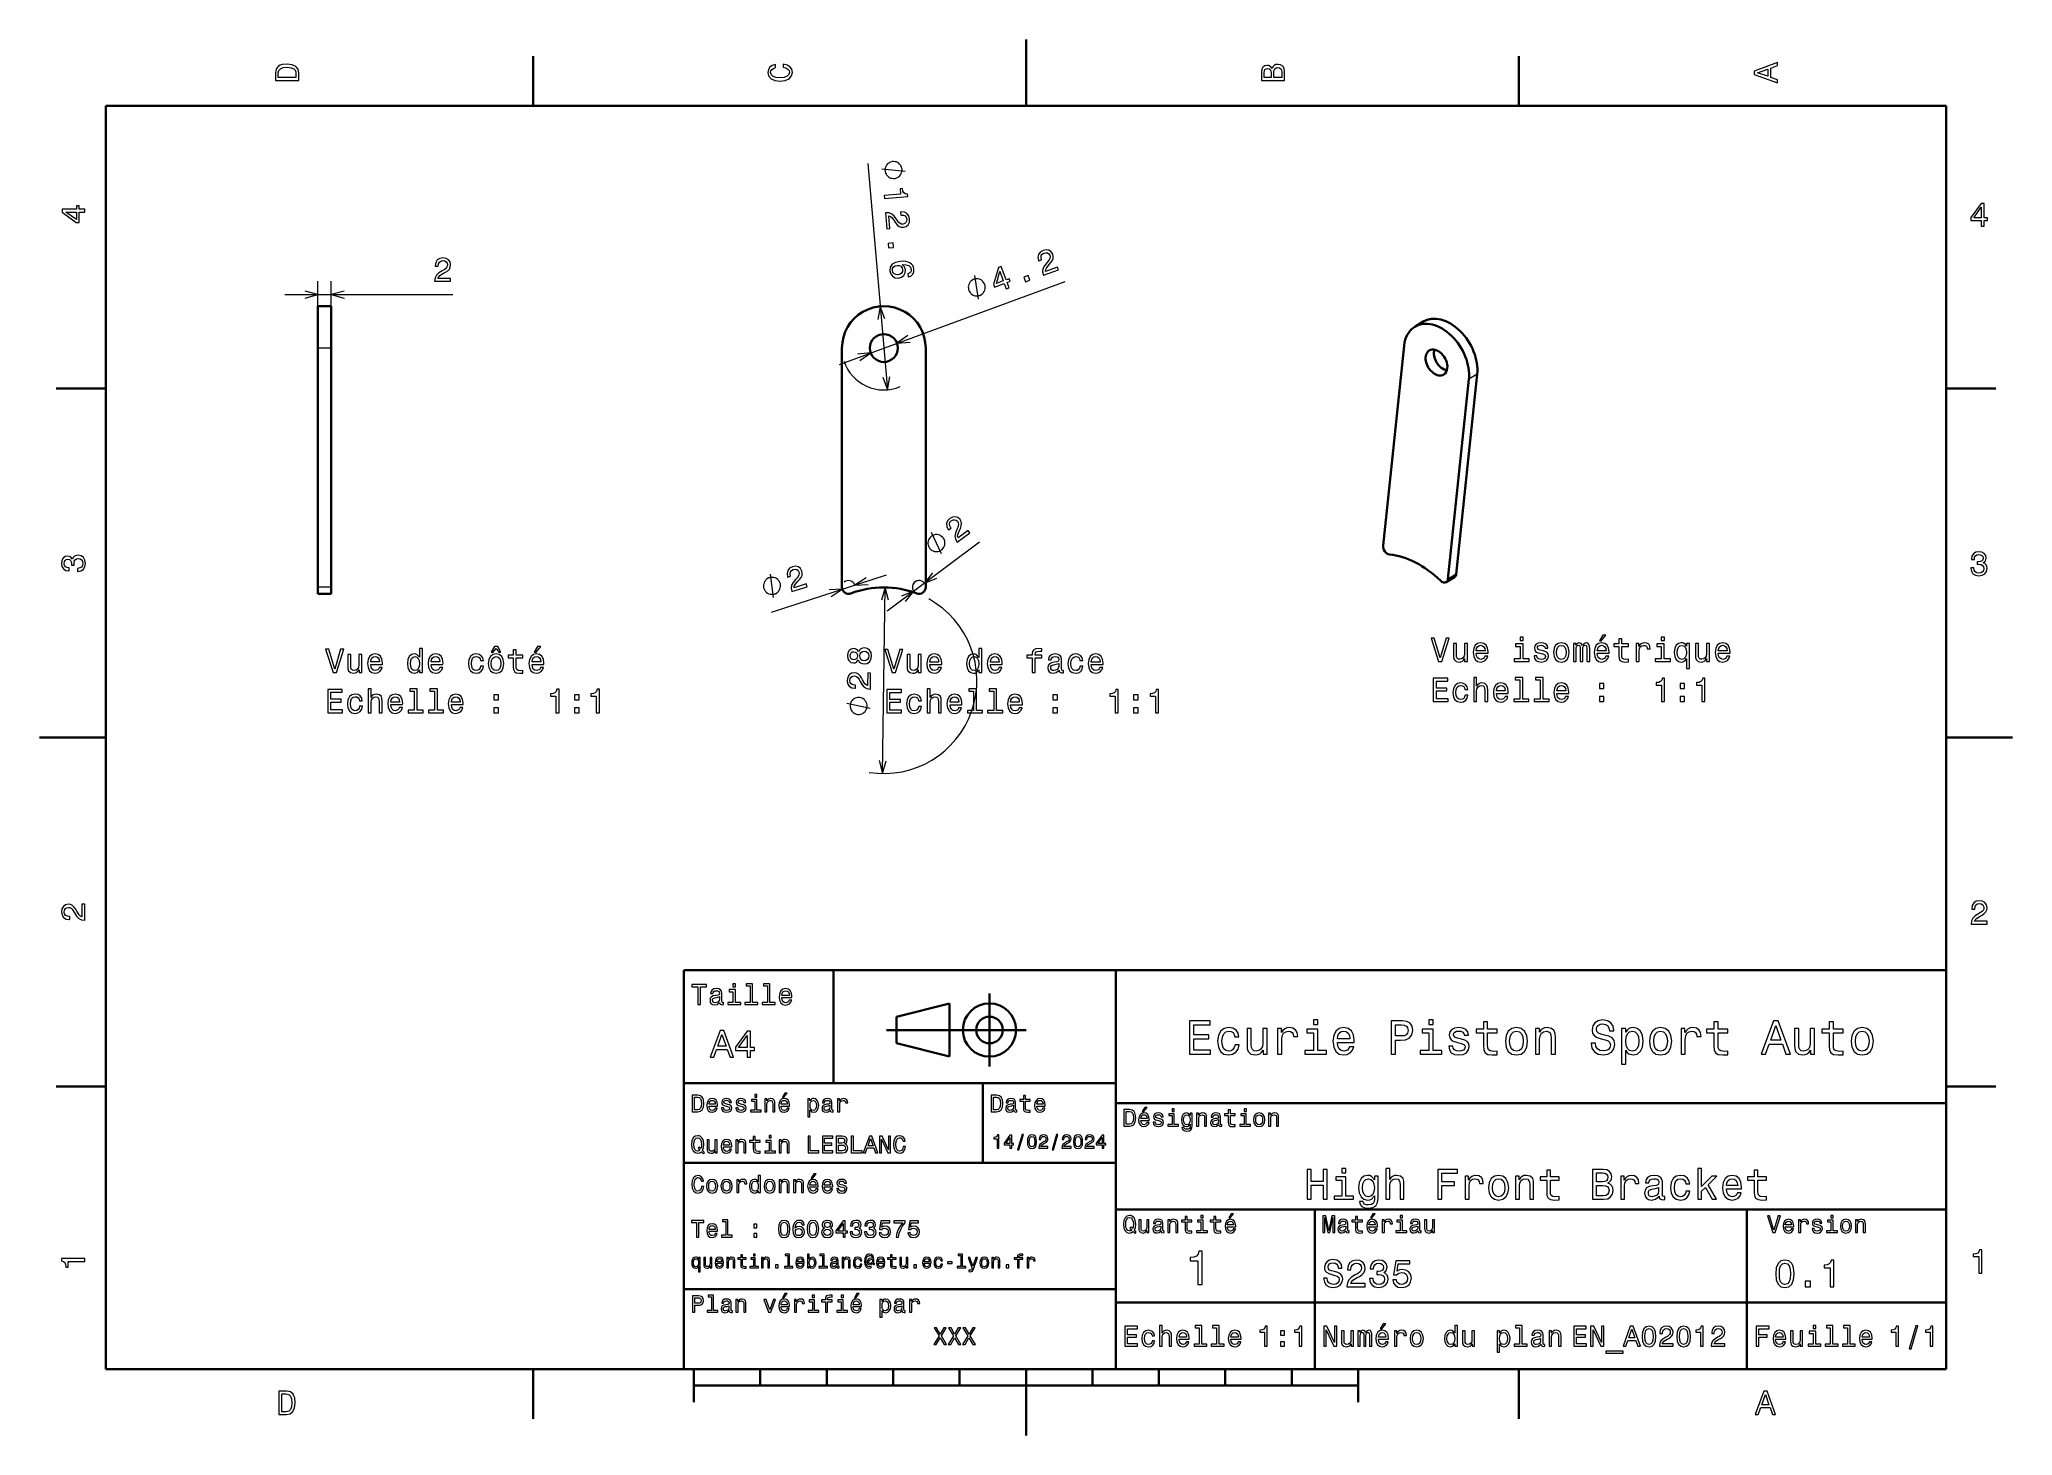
# Model space of a CAD drawing. Extents: x 0 to 297, y 0 to 210.
import ezdxf

# ---------------------------------------------------------------- set-up
doc = ezdxf.new("R2010")
doc.units = 0

msp = doc.modelspace()

# ---------------------------------------------------------------- linework, layer by layer
at = {"color": 7, "lineweight": 35, "ltscale": 0.25}
for p, q in [((148.5, 200), (148.5, 210)), ((10, 105), (0, 105)), ((287, 105), (297, 105)), ((192, 10), (192, 20)), ((148.5, 10), (148.5, 0))]:
    msp.add_line(p, q, dxfattribs=at)
at = {"color": 7, "lineweight": 35, "ltscale": 0.1875}
for p, q in [((74.300003, 200), (74.300003, 207.5)), ((222.699997, 200), (222.699997, 207.5)), ((10, 157.5), (2.5, 157.5)), ((287, 157.5), (294.5, 157.5)), ((10, 52.5), (2.5, 52.5)), ((287, 52.5), (294.5, 52.5)), ((74.300003, 10), (74.300003, 2.5)), ((222.699997, 10), (222.699997, 2.5))]:
    msp.add_line(p, q, dxfattribs=at)
at = {"color": 7, "lineweight": 35}
for p, q in [((287, 200), (10, 200)), ((10, 200), (10, 10)), ((287, 10), (287, 200)), ((41.925365, 163.593399), (41.925365, 127.625862)), ((43.925365, 163.593399), (43.925365, 127.625862)), ((120.800507, 163.581665), (120.800507, 127.614128)), ((133.400513, 163.581665), (133.400513, 127.614128)), ((205.404388, 163.92041), (202.241547, 133.863586)), ((215.173401, 158.891327), (212.010559, 128.834503)), ((216.42424, 159.645935), (213.261383, 129.589096)), ((97, 10), (97, 70)), ((97, 70), (287, 70)), ((162, 10), (162, 70)), ((287, 70), (287, 10)), ((127.5, 61), (148.5, 61)), ((97, 53), (162, 53)), ((162, 50), (287, 50)), ((97, 41), (162, 41)), ((162, 34), (287, 34)), ((257, 10), (257, 34)), ((97, 22), (162, 22)), ((162, 20), (287, 20)), ((10, 10), (287, 10)), ((97, 10), (287, 10)), ((98.5, 7.5), (198.5, 7.5))]:
    msp.add_line(p, q, dxfattribs=at)
at = {"color": 7, "lineweight": 13}
for p, q in [((124.716064, 191.32547), (127.639969, 157.30481)), ((41.925365, 136.623718), (41.925365, 173.626526)), ((120.436005, 161.133316), (154.390228, 173.607117)), ((36.925365, 171.626526), (62.234627, 171.626526)), ((126.906723, 99.583008), (127.294281, 127.580322))]:
    msp.add_line(p, q, dxfattribs=at)
at = {"color": 7, "lineweight": 13, "ltscale": 0.200828}
msp.add_line((43.925365, 165.593399), (43.925365, 173.626526), dxfattribs=at)
at = {"color": 7, "lineweight": 35, "ltscale": 0.05}
for p, q in [((41.925365, 169.893402), (43.925365, 169.893402)), ((41.925365, 126.625862), (43.925365, 126.625862)), ((43.925365, 126.625862), (41.925365, 126.625862))]:
    msp.add_line(p, q, dxfattribs=at)
at = {"color": 7, "lineweight": 35, "ltscale": 0.1575}
for p, q in [((41.925365, 163.593399), (41.925365, 169.893402)), ((43.925365, 163.593399), (43.925365, 169.893402))]:
    msp.add_line(p, q, dxfattribs=at)
at = {"color": 7, "lineweight": 35, "ltscale": 0.036521}
for p, q in [((208.285583, 167.554962), (207.034744, 166.800354)), ((213.002609, 129.131973), (211.75177, 128.377365))]:
    msp.add_line(p, q, dxfattribs=at)
at = {"color": 7, "lineweight": 13, "ltscale": 0.05}
for p, q in [((41.925365, 163.593399), (43.925365, 163.593399)), ((43.925365, 127.625862), (41.925365, 127.625862))]:
    msp.add_line(p, q, dxfattribs=at)
at = {"color": 7, "lineweight": 13, "ltscale": 0.036521}
msp.add_line((216.42424, 159.645935), (215.173401, 158.891327), dxfattribs=at)
at = {"color": 7, "lineweight": 13, "ltscale": 0.434425}
msp.add_line((127.588943, 124.029587), (141.524002, 134.410995), dxfattribs=at)
at = {"color": 7, "lineweight": 13, "ltscale": 0.454817}
msp.add_line((110.202888, 123.851593), (127.507675, 129.465668), dxfattribs=at)
at = {"color": 7, "lineweight": 13, "ltscale": 0.03652}
msp.add_line((213.261383, 129.589096), (212.010559, 128.834503), dxfattribs=at)
at = {"color": 7, "lineweight": 35, "ltscale": 0.025}
for p, q in [((41.925365, 126.625862), (41.925365, 127.625862)), ((43.925365, 126.625862), (43.925365, 127.625862))]:
    msp.add_line(p, q, dxfattribs=at)
at = {"color": 7, "lineweight": 35, "ltscale": 0.425}
msp.add_line((119.5, 53), (119.5, 70), dxfattribs=at)
at = {"color": 7, "lineweight": 35, "ltscale": 0.275}
msp.add_line((143, 55.5), (143, 66.5), dxfattribs=at)
at = {"color": 7, "lineweight": 35, "ltscale": 0.206155}
for p, q in [((129, 63), (137, 65)), ((137, 57), (129, 59))]:
    msp.add_line(p, q, dxfattribs=at)
at = {"color": 7, "lineweight": 35, "ltscale": 0.1}
msp.add_line((129, 59), (129, 63), dxfattribs=at)
at = {"color": 7, "lineweight": 35, "ltscale": 0.2}
msp.add_line((137, 65), (137, 57), dxfattribs=at)
at = {"color": 7, "lineweight": 35, "ltscale": 0.3}
msp.add_line((142, 41), (142, 53), dxfattribs=at)
at = {"color": 7, "lineweight": 35, "ltscale": 0.35}
msp.add_line((192, 20), (192, 34), dxfattribs=at)
at = {"color": 7, "lineweight": 35, "ltscale": 0.125}
for p, q in [((98.5, 10), (98.5, 5)), ((198.5, 10), (198.5, 5))]:
    msp.add_line(p, q, dxfattribs=at)
at = {"color": 7, "lineweight": 35, "ltscale": 0.0625}
for p, q in [((108.5, 10), (108.5, 7.5)), ((118.5, 10), (118.5, 7.5)), ((128.5, 10), (128.5, 7.5)), ((138.5, 10), (138.5, 7.5)), ((158.5, 10), (158.5, 7.5)), ((168.5, 10), (168.5, 7.5)), ((178.5, 10), (178.5, 7.5)), ((188.5, 10), (188.5, 7.5))]:
    msp.add_line(p, q, dxfattribs=at)
at = {"color": 7, "lineweight": 13}
for points in [[(35.533215, 204.994965), (35.533215, 203.829971), (39.033215, 203.829971), (39.033215, 204.994965), (38.922264, 205.544678), (38.584366, 205.953171), (38.034657, 206.205338), (37.283215, 206.296112), (36.516644, 206.215424), (36.21405, 206.114563), (35.971977, 205.973343), (35.644165, 205.56485), (35.563473, 205.297562)], [(35.951801, 204.959656), (36.027451, 205.342941), (36.259438, 205.605194), (36.672985, 205.761536), (37.283215, 205.811966), (37.873272, 205.756485), (38.286816, 205.600143), (38.533936, 205.332855), (38.614628, 204.959656), (38.614628, 204.298996), (35.951801, 204.298996)], [(111.93206, 205.817017), (112.35569, 205.716141), (112.658287, 205.549713), (112.844887, 205.317734), (112.905403, 205.045395), (112.814629, 204.71759), (112.54229, 204.460388), (112.098488, 204.28891), (111.483215, 204.233429), (110.872986, 204.28891), (110.424141, 204.455338), (110.151802, 204.71254), (110.055984, 205.045395), (110.106415, 205.287476), (110.247627, 205.494247), (110.474571, 205.655624), (110.787247, 205.766571), (110.787247, 206.245682), (110.308144, 206.094391), (109.94503, 205.832138), (109.718086, 205.474075), (109.637398, 205.045395), (109.763474, 204.510818), (110.116501, 204.10231), (110.696472, 203.840057), (111.483215, 203.749283), (112.269958, 203.840057), (112.84993, 204.10231), (113.208, 204.510818), (113.329041, 205.045395), (113.233215, 205.51442), (112.965927, 205.892654), (112.527161, 206.159943), (111.93206, 206.301163)], [(185.542007, 205.630417), (185.249496, 205.983429), (185.052811, 206.074219), (184.81073, 206.104477), (184.432495, 206.03891), (184.160156, 205.842224), (183.993729, 205.524506), (183.933212, 205.080704), (183.933212, 203.835022), (187.433212, 203.835022), (187.433212, 205.151306), (187.36261, 205.620331), (187.155838, 205.968307), (186.828018, 206.185165), (186.384216, 206.260818), (186.08667, 206.215424), (185.839554, 206.094391), (185.65799, 205.897705)], [(185.385666, 204.984879), (185.385666, 204.298996), (184.351807, 204.298996), (184.351807, 205.025223), (184.382065, 205.297562), (184.472839, 205.489197), (184.629181, 205.605194), (184.86116, 205.645538), (185.093155, 205.600143), (185.254532, 205.479111), (185.355408, 205.272339)], [(187.014618, 205.095825), (187.014618, 204.298996), (185.809296, 204.298996), (185.809296, 205.050446), (185.844589, 205.368164), (185.9505, 205.595108), (186.132065, 205.731277), (186.394302, 205.776657), (186.671692, 205.731277), (186.863327, 205.605194), (186.979324, 205.393372)], [(261.633209, 203.466858), (261.633209, 203.930847), (260.604401, 204.298996), (260.604401, 205.695969), (261.633209, 206.064133), (261.633209, 206.538193), (258.128174, 205.257217), (258.128174, 204.742798)], [(260.17572, 204.460388), (258.632477, 205), (260.17572, 205.539627)], [(128.672073, 189.08934), (128.788315, 189.099335), (129.015793, 189.177429), (129.18515, 189.250534), (129.296387, 189.318634), (129.460754, 189.44986), (129.620132, 189.639206), (129.72139, 189.823547), (129.769516, 189.944794), (129.812653, 190.124146), (129.850784, 190.361603), (129.840805, 190.477844), (129.830811, 190.594086), (129.752716, 190.821564), (129.679611, 190.990936), (129.611496, 191.102173), (129.48027, 191.266541), (129.290924, 191.425903), (129.106583, 191.527161), (128.985352, 191.575287), (128.806, 191.618423), (128.568527, 191.65657), (128.452286, 191.646576), (128.33606, 191.636581), (128.108566, 191.558487), (127.939209, 191.485382), (127.827965, 191.417267), (127.663597, 191.286041), (127.504227, 191.09671), (127.402969, 190.912354), (127.354843, 190.791122), (127.311707, 190.611771), (127.273575, 190.374298), (127.283562, 190.258057), (127.293549, 190.14183), (127.371651, 189.914337), (127.444756, 189.74498), (127.512863, 189.633743), (127.644089, 189.469376), (127.833427, 189.309998), (128.017776, 189.20874), (128.139008, 189.160614), (128.318359, 189.117493), (128.555832, 189.079346)], [(127.136345, 186.521164), (127.175644, 186.063919), (130.687912, 186.365784), (130.658539, 186.707458), (130.344269, 186.771561), (130.122711, 186.934753), (129.978363, 187.200745), (129.905334, 187.579163), (129.548584, 187.548492), (129.618546, 186.734497)], [(6.833213, 184.02739), (6.833213, 184.481277), (5.965778, 184.481277), (5.965778, 184.98056), (5.56232, 184.98056), (5.56232, 184.481277), (3.408862, 184.481277), (3.408862, 184.022339), (5.521974, 182.489197), (5.965778, 182.489197), (5.965778, 184.02739)], [(292.277374, 181.916794), (292.731262, 181.916794), (292.731262, 182.784225), (293.23056, 182.784225), (293.23056, 183.187683), (292.731262, 183.187683), (292.731262, 185.341141), (292.272339, 185.341141), (290.739197, 183.228027), (290.739197, 182.784225), (292.277374, 182.784225)], [(291.162842, 183.187683), (292.277374, 184.756134), (292.277374, 183.187683)], [(5.56232, 182.912827), (3.993876, 184.02739), (5.56232, 184.02739)], [(127.358658, 183.934448), (127.564651, 181.537659), (127.996773, 181.574799), (127.833969, 183.469116), (128.079193, 183.383896), (128.29071, 183.219849), (128.695404, 182.692764), (128.871613, 182.409271), (129.11618, 182.096207), (129.387711, 181.881638), (129.695831, 181.771454), (130.036804, 181.750137), (130.451538, 181.871826), (130.762878, 182.13649), (130.94281, 182.516403), (130.978027, 182.990189), (130.851151, 183.46521), (130.583466, 183.811722), (130.18631, 184.015488), (129.681946, 184.053131), (129.611603, 184.047089), (129.650909, 183.589844), (129.691101, 183.593292), (130.036667, 183.577438), (130.299561, 183.463364), (130.478928, 183.261124), (130.558807, 182.979462), (130.533615, 182.683716), (130.426575, 182.456848), (130.242691, 182.299316), (130.000793, 182.227905), (129.766647, 182.243225), (129.562469, 182.321838), (129.377808, 182.467957), (129.208069, 182.676086), (129.021805, 182.958725), (128.667953, 183.424377), (128.306519, 183.742569), (127.886841, 183.914032), (127.373734, 183.935745)], [(127.754143, 179.332825), (127.813736, 178.639404), (128.562424, 178.703766), (128.502823, 179.397171)], [(151.120575, 174.536636), (153.378647, 175.36618), (153.22908, 175.773285), (151.444412, 175.117661), (151.462082, 175.376678), (151.564682, 175.623901), (151.96666, 176.153046), (152.193787, 176.397675), (152.431442, 176.716003), (152.566986, 177.034439), (152.592194, 177.360687), (152.52301, 177.695251), (152.296448, 178.063339), (151.959183, 178.294037), (151.545288, 178.367645), (151.078964, 178.276917), (150.654068, 178.02948), (150.390228, 177.680038), (150.298172, 177.243256), (150.394592, 176.74678), (150.418945, 176.680511), (150.849731, 176.83876), (150.835815, 176.876633), (150.760162, 177.214188), (150.801025, 177.497833), (150.948929, 177.724106), (151.199631, 177.875305), (151.491592, 177.928833), (151.738617, 177.885269), (151.938995, 177.749344), (152.071548, 177.534775), (152.118408, 177.30484), (152.096298, 177.087173), (152.003937, 176.870575), (151.847824, 176.652039), (151.624176, 176.397949), (151.268066, 175.934021), (151.056213, 175.501587), (151.001251, 175.051559), (151.115356, 174.550842)], [(59.486069, 173.626526), (61.891689, 173.626526), (61.891689, 174.060242), (59.990395, 174.060242), (60.096298, 174.297272), (60.277855, 174.493958), (60.837654, 174.852036), (61.135208, 175.003326), (61.46806, 175.220184), (61.705093, 175.472351), (61.841255, 175.769897), (61.891689, 176.107803), (61.805954, 176.531433), (61.568924, 176.864288), (61.205811, 177.076096), (60.736794, 177.151749), (60.25264, 177.06601), (59.884483, 176.828979), (59.647453, 176.450745), (59.566765, 175.951462), (59.566765, 175.880859), (60.025696, 175.880859), (60.025696, 175.921204), (60.071083, 176.26413), (60.207253, 176.516296), (60.42411, 176.677673), (60.711575, 176.733154), (61.004082, 176.682724), (61.22094, 176.556641), (61.362152, 176.359955), (61.412582, 176.112839), (61.377281, 175.880859), (61.28146, 175.684174), (61.120079, 175.512695), (60.898174, 175.361404), (60.600624, 175.200012), (60.106388, 174.887329), (59.758408, 174.554489), (59.551632, 174.151031), (59.486069, 173.641663)], [(130.75502, 174.27684), (131.153809, 174.407288), (131.436295, 174.654282), (131.59787, 175.012375), (131.625183, 175.460159), (131.564545, 175.753601), (131.447052, 176.001648), (131.271851, 176.214371), (131.034348, 176.386307), (130.745026, 176.513306), (130.39888, 176.59491), (129.99588, 176.631134), (129.546951, 176.612808), (128.840363, 176.471085), (128.343964, 176.180389), (128.066559, 175.756668), (128.007675, 175.204926), (128.140015, 174.725311), (128.408127, 174.373779), (128.80069, 174.164551), (129.28035, 174.11972), (129.750351, 174.24617), (130.09729, 174.508835), (130.29776, 174.885452), (130.340164, 175.334534), (130.198639, 175.803238), (129.881577, 176.135376), (130.440765, 176.107513), (130.851532, 175.980835), (131.108856, 175.754929), (131.218628, 175.420151), (131.200012, 175.165466), (131.110901, 174.965454), (130.945831, 174.824722), (130.715286, 174.739105)], [(129.233429, 174.606689), (128.912125, 174.63475), (128.658844, 174.754715), (128.478622, 174.96701), (128.404205, 175.24408), (128.428955, 175.544846), (128.565292, 175.784348), (128.793961, 175.95079), (129.106628, 176.023224), (129.422485, 175.999756), (129.670731, 175.879364), (129.841339, 175.661179), (129.923386, 175.354401), (129.891434, 175.078308), (129.764282, 174.849731), (129.540222, 174.688736)], [(145.522278, 172.47998), (145.948334, 172.636505), (145.649216, 173.450729), (146.117859, 173.622894), (145.978729, 174.001617), (145.510086, 173.829437), (144.767487, 175.850815), (144.3367, 175.692551), (143.626282, 173.180374), (143.779327, 172.763794), (145.22316, 173.29422)], [(142.294891, 173.158691), (142.254669, 173.268188), (142.119446, 173.467102), (142.004349, 173.611252), (141.909363, 173.700653), (141.739502, 173.824677), (141.514893, 173.928604), (141.310394, 173.977768), (141.180756, 173.992294), (140.996384, 173.986694), (140.757248, 173.960999), (140.647736, 173.920761), (140.538223, 173.880524), (140.339325, 173.745316), (140.19516, 173.630219), (140.105774, 173.535217), (139.981735, 173.365372), (139.877823, 173.140747), (139.828659, 172.936264), (139.814133, 172.806641), (139.819717, 172.622253), (139.845428, 172.383118), (139.885651, 172.273605), (139.925888, 172.164093), (140.061111, 171.965179), (140.176208, 171.821045), (140.271194, 171.731644), (140.441055, 171.607605), (140.665665, 171.503693), (140.870163, 171.454529), (140.999786, 171.440002), (141.184174, 171.445587), (141.423309, 171.471298), (141.532822, 171.511536), (141.642334, 171.551758), (141.841232, 171.686981), (141.985382, 171.802078), (142.074783, 171.897064), (142.198822, 172.066925), (142.302734, 172.291534), (142.351898, 172.496033), (142.366425, 172.625656), (142.360825, 172.810043), (142.335129, 173.049179)], [(144.037842, 173.288589), (144.543182, 175.145172), (145.08403, 173.672928)], [(148.442139, 173.552658), (149.095428, 173.792648), (148.836304, 174.498001), (148.183014, 174.257996)], [(138.125015, 134.372803), (140.054138, 135.809967), (139.795029, 136.157776), (138.270325, 135.021896), (138.213654, 135.275253), (138.24173, 135.541443), (138.476746, 136.163025), (138.624969, 136.462128), (138.762329, 136.834885), (138.801758, 137.178696), (138.7332, 137.498672), (138.571777, 137.799759), (138.249939, 138.088257), (137.860992, 138.213577), (137.443268, 138.166504), (137.021942, 137.946976), (136.684921, 137.588974), (136.531296, 137.17894), (136.567184, 136.734009), (136.800751, 136.285431), (136.842926, 136.228806), (137.210968, 136.502975), (137.186859, 136.535339), (137.018372, 136.837463), (136.976929, 137.121033), (137.054413, 137.380005), (137.251801, 137.596222), (137.51651, 137.73053), (137.765732, 137.758987), (137.996475, 137.685623), (138.184555, 137.517578), (138.29483, 137.310455), (138.335495, 137.095474), (138.308517, 136.861557), (138.220963, 136.607651), (138.078766, 136.300476), (137.869232, 135.754456), (137.789017, 135.279648), (137.864243, 134.832565), (138.115967, 134.384933)], [(136.047073, 135.007004), (135.977371, 135.100571), (135.791199, 135.252838), (135.639862, 135.358322), (135.523392, 135.417023), (135.325287, 135.487671), (135.080399, 135.523453), (134.870361, 135.512466), (134.741943, 135.489548), (134.566772, 135.431778), (134.344803, 135.339157), (134.251236, 135.269455), (134.157684, 135.199753), (134.005417, 135.01358), (133.899933, 134.862244), (133.841217, 134.745773), (133.770584, 134.547668), (133.734802, 134.30278), (133.745789, 134.092743), (133.768707, 133.964325), (133.826477, 133.789139), (133.919098, 133.567184), (133.9888, 133.473618), (134.058502, 133.380066), (134.244675, 133.227798), (134.395996, 133.122314), (134.512482, 133.063599), (134.710587, 132.992966), (134.955475, 132.957169), (135.165512, 132.96817), (135.293915, 132.991089), (135.469101, 133.048859), (135.691071, 133.141479), (135.784622, 133.211182), (135.878189, 133.280869), (136.030457, 133.467056), (136.135941, 133.618378), (136.194641, 133.734863), (136.265289, 133.932968), (136.301071, 134.177856), (136.290085, 134.387894), (136.267151, 134.516296), (136.209381, 134.691483), (136.116776, 134.913452)], [(5.73379, 129.979111), (5.769093, 129.979111), (6.253242, 130.059799), (6.616354, 130.296829), (6.848343, 130.670029), (6.934078, 131.164276), (6.848343, 131.688766), (6.626441, 132.082138), (6.273415, 132.334305), (5.819525, 132.425079), (5.521974, 132.384735), (5.279899, 132.273788), (5.0933, 132.092224), (4.957133, 131.850143), (4.684798, 132.177963), (4.251081, 132.293961), (3.857709, 132.218307), (3.560158, 132.00145), (3.373559, 131.648422), (3.307997, 131.164276), (3.388689, 130.710388), (3.610591, 130.362396), (3.963617, 130.135452), (4.432637, 130.059799), (4.46794, 130.059799), (4.46794, 130.508652), (4.145173, 130.548996), (3.913184, 130.680115), (3.771974, 130.891937), (3.721542, 131.189484), (3.761888, 131.451736), (3.867795, 131.643372), (4.039265, 131.759369), (4.271254, 131.804764), (4.518372, 131.759369), (4.684798, 131.638336), (4.785663, 131.426514), (4.815922, 131.139053), (4.810879, 130.942368), (5.209294, 130.942368), (5.199208, 131.189484), (5.244596, 131.507217), (5.365634, 131.744247), (5.56232, 131.885452), (5.819525, 131.935883), (6.112032, 131.880417), (6.328891, 131.734161), (6.465058, 131.502167), (6.510447, 131.194534), (6.460014, 130.876801), (6.308718, 130.644821), (6.066643, 130.498566), (5.73379, 130.443085)], [(113.25174, 126.943329), (115.539955, 127.685677), (115.406113, 128.098221), (113.59761, 127.511505), (113.625198, 127.769653), (113.737198, 128.012772), (114.15918, 128.526108), (114.395523, 128.761841), (114.64521, 129.070831), (114.792862, 129.383835), (114.830566, 129.708878), (114.774261, 130.045853), (114.561981, 130.422348), (114.233803, 130.665802), (113.823044, 130.755234), (113.353577, 130.682449), (112.91951, 130.451508), (112.642471, 130.112427), (112.533722, 129.679504), (112.611046, 129.179688), (112.632828, 129.112534), (113.069366, 129.25415), (113.056915, 129.292526), (112.994263, 129.632736), (113.045975, 129.914612), (113.202446, 130.13504), (113.458755, 130.27652), (113.752556, 130.318802), (113.997742, 130.265808), (114.192749, 130.122284), (114.316978, 129.902802), (114.354988, 129.671234), (114.324539, 129.454575), (114.223946, 129.241684), (114.059563, 129.029282), (113.82634, 128.783966), (113.452713, 128.33403), (113.224426, 127.910034), (113.152252, 127.462456), (113.24707, 126.957718)], [(290.729126, 130.51622), (290.729126, 130.480911), (290.809814, 129.996765), (291.046844, 129.633652), (291.420044, 129.401657), (291.914276, 129.315933), (292.438782, 129.401657), (292.832153, 129.623566), (293.08429, 129.976593), (293.175079, 130.430481), (293.134735, 130.728027), (293.023773, 130.970108), (292.842224, 131.156708), (292.600159, 131.292877), (292.927948, 131.565216), (293.043945, 131.998932), (292.968292, 132.392303), (292.751434, 132.68985), (292.398407, 132.87645), (291.914276, 132.942017), (291.460388, 132.861313), (291.112396, 132.63942), (290.885468, 132.286392), (290.809814, 131.817368), (290.809814, 131.782074), (291.258636, 131.782074), (291.299011, 132.104828), (291.430115, 132.336823), (291.641937, 132.478027), (291.939484, 132.528473), (292.201721, 132.488113), (292.393372, 132.382217), (292.509369, 132.210739), (292.554749, 131.97876), (292.509369, 131.731628), (292.388336, 131.565216), (292.176514, 131.46434), (291.889069, 131.434082), (291.692383, 131.439133), (291.692383, 131.04071), (291.939484, 131.050797), (292.257202, 131.005417), (292.494232, 130.884369), (292.635468, 130.687683), (292.685883, 130.430481), (292.630402, 130.13797), (292.484161, 129.921112), (292.252167, 129.784943), (291.944519, 129.739563), (291.626801, 129.789993), (291.394806, 129.941284), (291.248566, 130.183365), (291.193085, 130.51622)], [(111.487076, 128.210617), (111.451073, 128.321594), (111.323586, 128.525543), (111.214096, 128.673996), (111.122604, 128.766968), (110.957626, 128.89743), (110.737167, 129.009888), (110.534706, 129.066849), (110.405731, 129.086334), (110.221268, 129.087814), (109.981323, 129.071304), (109.870354, 129.035294), (109.759384, 128.999298), (109.555435, 128.871811), (109.406982, 128.762314), (109.314011, 128.670822), (109.183548, 128.505859), (109.071091, 128.285385), (109.014122, 128.082932), (108.994644, 127.953957), (108.993156, 127.769493), (109.009674, 127.529549), (109.045677, 127.418571), (109.08168, 127.307602), (109.209167, 127.103661), (109.318657, 126.9552), (109.410141, 126.862228), (109.575119, 126.731773), (109.795586, 126.619316), (109.998047, 126.562347), (110.127014, 126.542862), (110.311478, 126.541374), (110.551422, 126.557892), (110.662399, 126.593895), (110.773376, 126.629898), (110.977318, 126.757393), (111.125778, 126.866882), (111.21875, 126.958366), (111.349205, 127.123344), (111.461655, 127.343803), (111.518631, 127.546265), (111.538116, 127.67524), (111.539597, 127.859703), (111.523079, 128.099655)], [(211.741608, 119.955956), (210.864075, 116.97541), (209.961349, 119.955956), (209.482239, 119.955956), (210.611923, 116.450912), (211.116241, 116.450912), (212.220703, 119.955956)], [(214.944046, 119.159126), (214.500244, 119.159126), (214.500244, 117.595726), (214.449814, 117.232613), (214.303558, 116.970367), (214.076614, 116.808983), (213.779068, 116.758553), (213.542038, 116.798897), (213.390732, 116.91993), (213.305008, 117.126701), (213.284836, 117.419212), (213.284836, 119.159126), (212.841034, 119.159126), (212.841034, 117.378868), (212.856155, 117.020798), (212.951981, 116.723244), (213.244492, 116.450912), (213.713501, 116.355095), (213.965668, 116.390396), (214.182526, 116.481171), (214.369125, 116.637512), (214.520416, 116.864456), (214.520416, 116.450912), (214.944046, 116.450912)], [(216.280502, 117.676414), (218.055725, 117.676414), (218.06076, 117.883186), (217.980072, 118.463158), (217.758179, 118.896881), (217.405151, 119.159126), (216.936127, 119.254944), (216.477188, 119.154083), (216.124161, 118.871658), (215.897217, 118.412727), (215.816528, 117.807541), (215.892181, 117.187225), (216.119125, 116.73333), (216.467102, 116.450912), (216.92099, 116.355095), (217.314362, 116.420654), (217.637131, 116.592125), (217.874161, 116.864456), (218.01033, 117.22757), (217.571579, 117.22757), (217.480789, 117.025841), (217.34967, 116.874542), (216.976471, 116.75351), (216.689011, 116.808983), (216.472153, 116.985497), (216.330933, 117.272957), (216.280502, 117.661285)], [(216.280502, 118.049614), (216.335983, 118.397598), (216.472153, 118.6548), (216.678925, 118.811142), (216.951263, 118.866615), (217.218552, 118.811142), (217.425323, 118.6548), (217.551407, 118.397598), (217.596786, 118.049614)], [(223.320847, 116.824112), (223.320847, 119.068344), (222.181091, 119.068344), (222.181091, 118.690109), (222.877045, 118.690109), (222.877045, 116.824112), (221.969269, 116.824112), (221.969269, 116.450912), (224.238724, 116.450912), (224.238724, 116.824112)], [(223.335983, 120.071953), (222.866959, 120.071953), (222.866959, 119.567627), (223.335983, 119.567627)], [(226.326614, 118.029442), (225.897949, 118.13031), (225.580215, 118.2463), (225.474304, 118.48333), (225.504578, 118.649757), (225.610474, 118.770798), (225.781952, 118.846443), (226.029068, 118.876701), (226.266098, 118.846443), (226.452698, 118.755669), (226.57373, 118.619499), (226.624176, 118.437943), (227.057892, 118.437943), (227.057892, 118.448029), (226.982239, 118.775841), (226.775467, 119.033043), (226.452698, 119.194427), (226.029068, 119.254944), (225.600388, 119.194427), (225.28772, 119.028), (225.091034, 118.780884), (225.030502, 118.468201), (225.075897, 118.165611), (225.217102, 117.953796), (225.449097, 117.802498), (225.786987, 117.696587), (226.281235, 117.575554), (226.583817, 117.449471), (226.66452, 117.34861), (226.694778, 117.197311), (226.649384, 117.010712), (226.528351, 116.869499), (226.331665, 116.778725), (226.069412, 116.748466), (225.792038, 116.778725), (225.590302, 116.884628), (225.454132, 117.056099), (225.398666, 117.293129), (224.969986, 117.293129), (225.040588, 116.889671), (225.24736, 116.597168), (225.57518, 116.420654), (226.029068, 116.355095), (226.503128, 116.420654), (226.851105, 116.597168), (227.062927, 116.879585), (227.13858, 117.247742), (227.083099, 117.565468), (226.926758, 117.782326), (226.669556, 117.923538)], [(227.905151, 117.802498), (227.98584, 117.187225), (228.217834, 116.73333), (228.585983, 116.450912), (229.080215, 116.355095), (229.569412, 116.450912), (229.937561, 116.728287), (230.169556, 117.182182), (230.255295, 117.802498), (230.169556, 118.41777), (229.937561, 118.876701), (229.569412, 119.154083), (229.080215, 119.254944), (228.585983, 119.154083), (228.217834, 118.871658), (227.98584, 118.41777)], [(228.359039, 117.807541), (228.404419, 118.261429), (228.545639, 118.589241), (228.772583, 118.79097), (229.080215, 118.861572), (229.382813, 118.79097), (229.609756, 118.594284), (229.750977, 118.261429), (229.801407, 117.807541), (229.750977, 117.34861), (229.609756, 117.015755), (229.382813, 116.814026), (229.080215, 116.748466), (228.772583, 116.814026), (228.545639, 117.015755), (228.404419, 117.34861)], [(230.895782, 116.450912), (231.304291, 116.450912), (231.304291, 118.261429), (231.329498, 118.533768), (231.405151, 118.730453), (231.521149, 118.846443), (231.67244, 118.891838), (231.793472, 118.851486), (231.874176, 118.750626), (231.91452, 118.579155), (231.929642, 118.352211), (231.929642, 116.450912), (232.312927, 116.450912), (232.312927, 118.261429), (232.33815, 118.528725), (232.413788, 118.72541), (232.534836, 118.846443), (232.686127, 118.891838), (232.807159, 118.851486), (232.887863, 118.750626), (232.938293, 118.352211), (232.938293, 116.450912), (233.346786, 116.450912), (233.346786, 118.321953), (233.321579, 118.710281), (233.240875, 119.007828), (233.079498, 119.189384), (232.817261, 119.254944), (232.509613, 119.154083), (232.272583, 118.861572), (232.085983, 119.14904), (231.7733, 119.254944), (231.48584, 119.154083), (231.289154, 118.871658), (231.289154, 119.159126), (230.895782, 119.159126)], [(234.496643, 117.676414), (236.271866, 117.676414), (236.276901, 117.883186), (236.196213, 118.463158), (235.974304, 118.896881), (235.621292, 119.159126), (235.152267, 119.254944), (234.693329, 119.154083), (234.340302, 118.871658), (234.113358, 118.412727), (234.032669, 117.807541), (234.108322, 117.187225), (234.335266, 116.73333), (234.683243, 116.450912), (235.137131, 116.355095), (235.530502, 116.420654), (235.853271, 116.592125), (236.090302, 116.864456), (236.226471, 117.22757), (235.78772, 117.22757), (235.69693, 117.025841), (235.565811, 116.874542), (235.192612, 116.75351), (234.905151, 116.808983), (234.688293, 116.985497), (234.547073, 117.272957), (234.496643, 117.661285)], [(234.496643, 118.049614), (234.552124, 118.397598), (234.688293, 118.6548), (234.895065, 118.811142), (235.167389, 118.866615), (235.434692, 118.811142), (235.641464, 118.6548), (235.767548, 118.397598), (235.812927, 118.049614)], [(234.804291, 119.527283), (235.101837, 119.527283), (235.802841, 120.384628), (235.308609, 120.384628)], [(237.739441, 118.690109), (237.739441, 117.333481), (237.769699, 116.894714), (237.910919, 116.592125), (238.193329, 116.415611), (238.67244, 116.355095), (239.19693, 116.38031), (239.19693, 116.763596), (238.813644, 116.73333), (238.465668, 116.773682), (238.279068, 116.899757), (238.19838, 117.111572), (238.183243, 117.409126), (238.183243, 118.690109), (239.19693, 118.690109), (239.19693, 119.068344), (238.183243, 119.068344), (238.183243, 119.860138), (237.739441, 119.860138), (237.739441, 119.068344), (236.97287, 119.068344), (236.97287, 118.690109)], [(240.346786, 116.450912), (240.790588, 116.450912), (240.790588, 117.999184), (240.835983, 118.372383), (240.972153, 118.639671), (241.194046, 118.801056), (241.491608, 118.856529), (241.713501, 118.821228), (241.879929, 118.720367), (241.980789, 118.548897), (242.016098, 118.31691), (242.464935, 118.31691), (242.404419, 118.72541), (242.238007, 119.017914), (241.960617, 119.194427), (241.582382, 119.254944), (241.32518, 119.2146), (241.103271, 119.113739), (240.906586, 118.942268), (240.750244, 118.710281), (240.750244, 119.159126), (240.346786, 119.159126)], [(244.573013, 116.824112), (244.573013, 119.068344), (243.433243, 119.068344), (243.433243, 118.690109), (244.129211, 118.690109), (244.129211, 116.824112), (243.221436, 116.824112), (243.221436, 116.450912), (245.490875, 116.450912), (245.490875, 116.824112)], [(244.588135, 120.071953), (244.119125, 120.071953), (244.119125, 119.567627), (244.588135, 119.567627)], [(247.916672, 118.74054), (247.76033, 118.967484), (247.583817, 119.128868), (247.377045, 119.219643), (247.140015, 119.254944), (246.711334, 119.154083), (246.378479, 118.871658), (246.161621, 118.41777), (246.085983, 117.807541), (246.161621, 117.192268), (246.378479, 116.738373), (246.711334, 116.450912), (247.140015, 116.355095), (247.377045, 116.385353), (247.578781, 116.471085), (247.75528, 116.627426), (247.916672, 116.864456), (247.916672, 115.401924), (248.360474, 115.401924), (248.360474, 119.159126), (247.916672, 119.159126)], [(246.539871, 117.807541), (246.585266, 118.256386), (246.726471, 118.584198), (246.938293, 118.785927), (247.215668, 118.856529), (247.508179, 118.785927), (247.730072, 118.589241), (247.861191, 118.261429), (247.911621, 117.807541), (247.861191, 117.34861), (247.730072, 117.020798), (247.508179, 116.819069), (247.215668, 116.75351), (246.938293, 116.819069), (246.726471, 117.020798), (246.585266, 117.353653)], [(251.376328, 119.159126), (250.932526, 119.159126), (250.932526, 117.595726), (250.88208, 117.232613), (250.73584, 116.970367), (250.508881, 116.808983), (250.211334, 116.758553), (249.974304, 116.798897), (249.823013, 116.91993), (249.737274, 117.126701), (249.717102, 117.419212), (249.717102, 119.159126), (249.2733, 119.159126), (249.2733, 117.378868), (249.288422, 117.020798), (249.384247, 116.723244), (249.676758, 116.450912), (250.145782, 116.355095), (250.397934, 116.390396), (250.614807, 116.481171), (250.801392, 116.637512), (250.952698, 116.864456), (250.952698, 116.450912), (251.376328, 116.450912)], [(252.712784, 117.676414), (254.487991, 117.676414), (254.493042, 117.883186), (254.412354, 118.463158), (254.190445, 118.896881), (253.837418, 119.159126), (253.368408, 119.254944), (252.90947, 119.154083), (252.556442, 118.871658), (252.329498, 118.412727), (252.24881, 117.807541), (252.324448, 117.187225), (252.551392, 116.73333), (252.899384, 116.450912), (253.353271, 116.355095), (253.746643, 116.420654), (254.069412, 116.592125), (254.306442, 116.864456), (254.442612, 117.22757), (254.003845, 117.22757), (253.913071, 117.025841), (253.781952, 116.874542), (253.408752, 116.75351), (253.121277, 116.808983), (252.904419, 116.985497), (252.763214, 117.272957), (252.712784, 117.661285)], [(252.712784, 118.049614), (252.76825, 118.397598), (252.904419, 118.6548), (253.111191, 118.811142), (253.38353, 118.866615), (253.650818, 118.811142), (253.85759, 118.6548), (253.983673, 118.397598), (254.029053, 118.049614)], [(45.3209, 118.274277), (44.443378, 115.293732), (43.540638, 118.274277), (43.061531, 118.274277), (44.191216, 114.769234), (44.695538, 114.769234), (45.800007, 118.274277)], [(48.52335, 117.477448), (48.079544, 117.477448), (48.079544, 115.914047), (48.029114, 115.550934), (47.882858, 115.288689), (47.655914, 115.127304), (47.358364, 115.076874), (47.12133, 115.117218), (46.970036, 115.238251), (46.8843, 115.445023), (46.864128, 115.737534), (46.864128, 117.477448), (46.420322, 117.477448), (46.420322, 115.697189), (46.435452, 115.339119), (46.531273, 115.041565), (46.82378, 114.769234), (47.292801, 114.673416), (47.54496, 114.708717), (47.761822, 114.799492), (47.948421, 114.955833), (48.099716, 115.182777), (48.099716, 114.769234), (48.52335, 114.769234)], [(49.859802, 115.994736), (51.635021, 115.994736), (51.640064, 116.201508), (51.559372, 116.781479), (51.337471, 117.215202), (50.984444, 117.477448), (50.515423, 117.573265), (50.056488, 117.472404), (49.703465, 117.18998), (49.476517, 116.731049), (49.395828, 116.125862), (49.471474, 115.505547), (49.698421, 115.051651), (50.046402, 114.769234), (50.500294, 114.673416), (50.893665, 114.738976), (51.216431, 114.910446), (51.453465, 115.182777), (51.58963, 115.545891), (51.150871, 115.545891), (51.060093, 115.344162), (50.928967, 115.192863), (50.555771, 115.071831), (50.268307, 115.127304), (50.051445, 115.303818), (49.910236, 115.591278), (49.859802, 115.979607)], [(49.859802, 116.367935), (49.915279, 116.715919), (50.051445, 116.973122), (50.258217, 117.129463), (50.530552, 117.184937), (50.797844, 117.129463), (51.004616, 116.973122), (51.130699, 116.715919), (51.176086, 116.367935)], [(57.207787, 115.18782), (57.207787, 114.769234), (57.651588, 114.769234), (57.651588, 118.390274), (57.21283, 118.390274), (57.21283, 117.063904), (56.874931, 117.447189), (56.668159, 117.537964), (56.431129, 117.573265), (56.002457, 117.472404), (55.669601, 117.18998), (55.452744, 116.736092), (55.377094, 116.125862), (55.452744, 115.515633), (55.669601, 115.056694), (56.002457, 114.769234), (56.431129, 114.673416), (56.668159, 114.708717), (56.879974, 114.799492)], [(56.506779, 117.17485), (56.799286, 117.104248), (57.021187, 116.907562), (57.152313, 116.57975), (57.202744, 116.125862), (57.152313, 115.666931), (57.021187, 115.339119), (56.799286, 115.13739), (56.506779, 115.071831), (56.229401, 115.13739), (56.017586, 115.339119), (55.876373, 115.671974), (55.830986, 116.125862), (55.876373, 116.574707), (56.017586, 116.902519), (56.229401, 117.104248)], [(58.967873, 115.994736), (60.743088, 115.994736), (60.748131, 116.201508), (60.667442, 116.781479), (60.445541, 117.215202), (60.092514, 117.477448), (59.623493, 117.573265), (59.164558, 117.472404), (58.811531, 117.18998), (58.584587, 116.731049), (58.503895, 116.125862), (58.579544, 115.505547), (58.806488, 115.051651), (59.154472, 114.769234), (59.60836, 114.673416), (60.001736, 114.738976), (60.324501, 114.910446), (60.561531, 115.182777), (60.697701, 115.545891), (60.258942, 115.545891), (60.168159, 115.344162), (60.037037, 115.192863), (59.663841, 115.071831), (59.376373, 115.127304), (59.159515, 115.303818), (59.018303, 115.591278), (58.967873, 115.979607)], [(58.967873, 116.367935), (59.023346, 116.715919), (59.159515, 116.973122), (59.366287, 117.129463), (59.638622, 117.184937), (59.905914, 117.129463), (60.112686, 116.973122), (60.238766, 116.715919), (60.284157, 116.367935)], [(66.376373, 116.57975), (66.81514, 116.57975), (66.724358, 116.983208), (66.5075, 117.300934), (66.169601, 117.49762), (65.730843, 117.573265), (65.246689, 117.472404), (64.87854, 117.18998), (64.646545, 116.731049), (64.565857, 116.115776), (64.64151, 115.505547), (64.868454, 115.051651), (65.226517, 114.769234), (65.715714, 114.673416), (66.149429, 114.749062), (66.487328, 114.960876), (66.719315, 115.293732), (66.820175, 115.737534), (66.396545, 115.737534), (66.3209, 115.455116), (66.179688, 115.243294), (65.977959, 115.112175), (65.730843, 115.071831), (65.423203, 115.13739), (65.201302, 115.339119), (65.06514, 115.666931), (65.019745, 116.130905), (65.06514, 116.584793), (65.206345, 116.912605), (65.433289, 117.114334), (65.730843, 117.184937), (65.993088, 117.139549), (66.189774, 117.02356), (66.3209, 116.831917)], [(67.556488, 116.120819), (67.637184, 115.505547), (67.869171, 115.051651), (68.237328, 114.769234), (68.73156, 114.673416), (69.220757, 114.769234), (69.588913, 115.046608), (69.8209, 115.500504), (69.906631, 116.120819), (69.8209, 116.736092), (69.588913, 117.195023), (69.220757, 117.472404), (68.73156, 117.573265), (68.237328, 117.472404), (67.869171, 117.18998), (67.637184, 116.736092)], [(68.010376, 117.845604), (68.30793, 117.845604), (68.736603, 118.405403), (69.160233, 117.845604), (69.457787, 117.845604), (68.978683, 118.70295), (68.49453, 118.70295)], [(68.010376, 116.125862), (68.055771, 116.57975), (68.196976, 116.907562), (68.423927, 117.109291), (68.73156, 117.179893), (69.034157, 117.109291), (69.261101, 116.912605), (69.402313, 116.57975), (69.452744, 116.125862), (69.402313, 115.666931), (69.261101, 115.334076), (69.034157, 115.132347), (68.73156, 115.066788), (68.423927, 115.132347), (68.196976, 115.334076), (68.055771, 115.666931)], [(71.318741, 117.00843), (71.318741, 115.651802), (71.348999, 115.213036), (71.490204, 114.910446), (71.772629, 114.733932), (72.251732, 114.673416), (72.77623, 114.698631), (72.77623, 115.081917), (72.392944, 115.051651), (72.04496, 115.092003), (71.85836, 115.218079), (71.777672, 115.429893), (71.762543, 115.727448), (71.762543, 117.00843), (72.77623, 117.00843), (72.77623, 117.386665), (71.762543, 117.386665), (71.762543, 118.178459), (71.318741, 118.178459), (71.318741, 117.386665), (70.55217, 117.386665), (70.55217, 117.00843)], [(74.147987, 115.994736), (75.923203, 115.994736), (75.928246, 116.201508), (75.847549, 116.781479), (75.625656, 117.215202), (75.272629, 117.477448), (74.803604, 117.573265), (74.344673, 117.472404), (73.991646, 117.18998), (73.764702, 116.731049), (73.684006, 116.125862), (73.759659, 115.505547), (73.986603, 115.051651), (74.334587, 114.769234), (74.788475, 114.673416), (75.181854, 114.738976), (75.504616, 114.910446), (75.741646, 115.182777), (75.877815, 115.545891), (75.439056, 115.545891), (75.348274, 115.344162), (75.217148, 115.192863), (74.843948, 115.071831), (74.556488, 115.127304), (74.33963, 115.303818), (74.198418, 115.591278), (74.147987, 115.979607)], [(74.147987, 116.367935), (74.203461, 116.715919), (74.33963, 116.973122), (74.546402, 117.129463), (74.818741, 117.184937), (75.086029, 117.129463), (75.292801, 116.973122), (75.418884, 116.715919), (75.464264, 116.367935)], [(74.455627, 117.845604), (74.753174, 117.845604), (75.454178, 118.70295), (74.959946, 118.70295)], [(123.256592, 116.661148), (123.394234, 116.402016), (123.588455, 116.222794), (123.834015, 116.108437), (124.131042, 116.069016), (124.580971, 116.143494), (124.932129, 116.370636), (125.159241, 116.745773), (125.25209, 117.258949), (125.173416, 117.769455), (124.956772, 118.150726), (124.61203, 118.387512), (124.164413, 118.479446), (123.866333, 118.44323), (123.617775, 118.340752), (123.418594, 118.161934), (123.273911, 117.911751), (123.15567, 118.115135), (122.991219, 118.258636), (122.790695, 118.347153), (122.544022, 118.380829), (122.184868, 118.305107), (121.894501, 118.09729), (121.703171, 117.756966), (121.626358, 117.309135), (121.690674, 116.854309), (121.872513, 116.50882), (122.156944, 116.28801), (122.513931, 116.207413), (122.761375, 116.229202), (122.964272, 116.312134)], [(122.560905, 116.685913), (122.339584, 116.729324), (122.169807, 116.852722), (122.066559, 117.045815), (122.029778, 117.303551), (122.073608, 117.55513), (122.182159, 117.745293), (122.355286, 117.863945), (122.577805, 117.906258), (122.804092, 117.857727), (122.978912, 117.734261), (123.092247, 117.541031), (123.124054, 117.288406), (123.080154, 117.031784), (122.96656, 116.841698), (122.788391, 116.723114)], [(124.127663, 116.553261), (123.861023, 116.602348), (123.661346, 116.751381), (123.533371, 116.980118), (123.492172, 117.28331), (123.541679, 117.5802), (123.675934, 117.805313), (123.879669, 117.948761), (124.147629, 117.995483), (124.434372, 117.941078), (124.649185, 117.79184), (124.787231, 117.562958), (124.828506, 117.264809), (124.778931, 116.962875), (124.63459, 116.737907), (124.415726, 116.594666)], [(129.496048, 118.262543), (128.618515, 115.281998), (127.715782, 118.262543), (127.236679, 118.262543), (128.366364, 114.7575), (128.870682, 114.7575), (129.975143, 118.262543)], [(132.698486, 117.465714), (132.254684, 117.465714), (132.254684, 115.902313), (132.204254, 115.5392), (132.057999, 115.276955), (131.831055, 115.11557), (131.533508, 115.06514), (131.296478, 115.105484), (131.145172, 115.226517), (131.059448, 115.433289), (131.039276, 115.7258), (131.039276, 117.465714), (130.595459, 117.465714), (130.595459, 115.685455), (130.610596, 115.327385), (130.706421, 115.029831), (130.998932, 114.7575), (131.467941, 114.661682), (131.720108, 114.696983), (131.936966, 114.787758), (132.123566, 114.944099), (132.274857, 115.171043), (132.274857, 114.7575), (132.698486, 114.7575)], [(134.034943, 115.983002), (135.810165, 115.983002), (135.815201, 116.189774), (135.734512, 116.769745), (135.512619, 117.203468), (135.159592, 117.465714), (134.690567, 117.561531), (134.231628, 117.46067), (133.878601, 117.178246), (133.651657, 116.719315), (133.570969, 116.114128), (133.646622, 115.493813), (133.873566, 115.039917), (134.221542, 114.7575), (134.675446, 114.661682), (135.068817, 114.727242), (135.391571, 114.898712), (135.628601, 115.171043), (135.764771, 115.534157), (135.326019, 115.534157), (135.235229, 115.332428), (135.104111, 115.181129), (134.730911, 115.060097), (134.443451, 115.11557), (134.226593, 115.292084), (134.085373, 115.579544), (134.034943, 115.967873)], [(134.034943, 116.356201), (134.090424, 116.704185), (134.226593, 116.961388), (134.433365, 117.117729), (134.705704, 117.173203), (134.972992, 117.117729), (135.179764, 116.961388), (135.305847, 116.704185), (135.351227, 116.356201)], [(141.382935, 115.176086), (141.382935, 114.7575), (141.826736, 114.7575), (141.826736, 118.37854), (141.38797, 118.37854), (141.38797, 117.05217), (141.050079, 117.435455), (140.843307, 117.52623), (140.606277, 117.561531), (140.177597, 117.46067), (139.844742, 117.178246), (139.627884, 116.724358), (139.552246, 116.114128), (139.627884, 115.503899), (139.844742, 115.04496), (140.177597, 114.7575), (140.606277, 114.661682), (140.843307, 114.696983), (141.055115, 114.787758)], [(140.681915, 117.163116), (140.974426, 117.092514), (141.196335, 116.895828), (141.327454, 116.568016), (141.377884, 116.114128), (141.327454, 115.655197), (141.196335, 115.327385), (140.974426, 115.125656), (140.681915, 115.060097), (140.404541, 115.125656), (140.192734, 115.327385), (140.051514, 115.66024), (140.006134, 116.114128), (140.051514, 116.562973), (140.192734, 116.890785), (140.404541, 117.092514)], [(143.143021, 115.983002), (144.918228, 115.983002), (144.923279, 116.189774), (144.84259, 116.769745), (144.620682, 117.203468), (144.267654, 117.465714), (143.798645, 117.561531), (143.339706, 117.46067), (142.986679, 117.178246), (142.759735, 116.719315), (142.679047, 116.114128), (142.754684, 115.493813), (142.981628, 115.039917), (143.32962, 114.7575), (143.783508, 114.661682), (144.17688, 114.727242), (144.499649, 114.898712), (144.736679, 115.171043), (144.872849, 115.534157), (144.434082, 115.534157), (144.343307, 115.332428), (144.212189, 115.181129), (143.838989, 115.060097), (143.551514, 115.11557), (143.334656, 115.292084), (143.193451, 115.579544), (143.143021, 115.967873)], [(143.143021, 116.356201), (143.198486, 116.704185), (143.334656, 116.961388), (143.541428, 117.117729), (143.813766, 117.173203), (144.081055, 117.117729), (144.287827, 116.961388), (144.41391, 116.704185), (144.459305, 116.356201)], [(149.442017, 116.996696), (149.442017, 114.7575), (149.885818, 114.7575), (149.885818, 116.996696), (150.894455, 116.996696), (150.894455, 117.374931), (149.885818, 117.374931), (149.885818, 117.541359), (149.921112, 117.743088), (150.037109, 117.879257), (150.233795, 117.959946), (150.51622, 117.990211), (150.894455, 117.970039), (150.894455, 118.353317), (150.415344, 118.37854), (149.981628, 118.333145), (149.679047, 118.196983), (149.497482, 117.959946), (149.442017, 117.622055), (149.442017, 117.374931), (148.630051, 117.374931), (148.630051, 116.996696)], [(153.471542, 115.110527), (153.471542, 115.095398), (153.496765, 114.923927), (153.572418, 114.802887), (153.890137, 114.707069), (154.137253, 114.747414), (154.137253, 115.090355), (154.031342, 115.075226), (153.890137, 115.140785), (153.864914, 115.342514), (153.864914, 116.74453), (153.804398, 117.1026), (153.627884, 117.354759), (153.320251, 117.506058), (152.886536, 117.561531), (152.462906, 117.501015), (152.150223, 117.329544), (151.953537, 117.062256), (151.88797, 116.709229), (151.88797, 116.67897), (152.286392, 116.67897), (152.321686, 116.890785), (152.432648, 117.042084), (152.614197, 117.132858), (152.871399, 117.168159), (153.11853, 117.142944), (153.295029, 117.067299), (153.40094, 116.936172), (153.436249, 116.754616), (153.416077, 116.542801), (153.335388, 116.436897), (153.133652, 116.386459), (152.755402, 116.346115), (152.321686, 116.255341), (152.014053, 116.093956), (151.832504, 115.841797), (151.777023, 115.468597), (151.827454, 115.135742), (151.983795, 114.888626), (152.235962, 114.732285), (152.583939, 114.676811), (153.052963, 114.782715)], [(153.421112, 115.705627), (153.360596, 115.443382), (153.199219, 115.241646), (152.957138, 115.110527), (152.659592, 115.06514), (152.467941, 115.090355), (152.331772, 115.171043), (152.246048, 115.312256), (152.220825, 115.508942), (152.240997, 115.685455), (152.321686, 115.811531), (152.644455, 115.952744), (153.052963, 116.01326), (153.421112, 116.1343)], [(156.623566, 116.568016), (157.062317, 116.568016), (156.971542, 116.971474), (156.754684, 117.2892), (156.416794, 117.485886), (155.978027, 117.561531), (155.493881, 117.46067), (155.125732, 117.178246), (154.893738, 116.719315), (154.813049, 116.104042), (154.888702, 115.493813), (155.115631, 115.039917), (155.473709, 114.7575), (155.962906, 114.661682), (156.396622, 114.737328), (156.734512, 114.949142), (156.966507, 115.281998), (157.067368, 115.7258), (156.643738, 115.7258), (156.568085, 115.443382), (156.42688, 115.23156), (156.225143, 115.100441), (155.978027, 115.060097), (155.670395, 115.125656), (155.448486, 115.327385), (155.312317, 115.655197), (155.266937, 116.119171), (155.312317, 116.573059), (155.453537, 116.900871), (155.680481, 117.1026), (155.978027, 117.173203), (156.24028, 117.127815), (156.436966, 117.011826), (156.568085, 116.820183)], [(158.323135, 115.983002), (160.098343, 115.983002), (160.103394, 116.189774), (160.022705, 116.769745), (159.800797, 117.203468), (159.447769, 117.465714), (158.978745, 117.561531), (158.519821, 117.46067), (158.166794, 117.178246), (157.93985, 116.719315), (157.859161, 116.114128), (157.934799, 115.493813), (158.161743, 115.039917), (158.509735, 114.7575), (158.963623, 114.661682), (159.356995, 114.727242), (159.679764, 114.898712), (159.916794, 115.171043), (160.052963, 115.534157), (159.614197, 115.534157), (159.523422, 115.332428), (159.392303, 115.181129), (159.019104, 115.060097), (158.731628, 115.11557), (158.514771, 115.292084), (158.373566, 115.579544), (158.323135, 115.967873)], [(158.323135, 116.356201), (158.378601, 116.704185), (158.514771, 116.961388), (158.721542, 117.117729), (158.993881, 117.173203), (159.261169, 117.117729), (159.467941, 116.961388), (159.594025, 116.704185), (159.639404, 116.356201)], [(125.082489, 112.29425), (125.115791, 114.699638), (124.682114, 114.705643), (124.655792, 112.804527), (124.420258, 112.913704), (124.226105, 113.097961), (123.875809, 113.662666), (123.728653, 113.96228), (123.516418, 114.298103), (123.267563, 114.538605), (122.971924, 114.678879), (122.634766, 114.733978), (122.209984, 114.654114), (121.873886, 114.421715), (121.657059, 114.061569), (121.574928, 113.593643), (121.653954, 113.108353), (121.885864, 112.736954), (122.260788, 112.494705), (122.758904, 112.407112), (122.829498, 112.406136), (122.835861, 112.865021), (122.795517, 112.865585), (122.453232, 112.91571), (122.202988, 113.055359), (122.044617, 113.274429), (121.993126, 113.562637), (122.0476, 113.854416), (122.176666, 114.069511), (122.37529, 114.207985), (122.623085, 114.25499), (122.854568, 114.216476), (123.049904, 114.117943), (123.219124, 113.954208), (123.36734, 113.730225), (123.524582, 113.430473), (123.830399, 112.931961), (124.158401, 112.579399), (124.55896, 112.367065), (125.067368, 112.294456)], [(209.805008, 110.404083), (212.024017, 110.404083), (212.024017, 110.827713), (210.268982, 110.827713), (210.268982, 112.012871), (211.832382, 112.012871), (211.832382, 112.431458), (210.268982, 112.431458), (210.268982, 113.480453), (211.983673, 113.480453), (211.983673, 113.904083), (209.805008, 113.904083)], [(214.580933, 112.2146), (215.019699, 112.2146), (214.928925, 112.618057), (214.712067, 112.935783), (214.374161, 113.132469), (213.93541, 113.208115), (213.451263, 113.107254), (213.083099, 112.824829), (212.85112, 112.365898), (212.770416, 111.750626), (212.846069, 111.140396), (213.073013, 110.686501), (213.431091, 110.404083), (213.920273, 110.308266), (214.353989, 110.383911), (214.691895, 110.595726), (214.923874, 110.928581), (215.02475, 111.372383), (214.60112, 111.372383), (214.525467, 111.089966), (214.384247, 110.878143), (214.182526, 110.747025), (213.93541, 110.70668), (213.627777, 110.77224), (213.405869, 110.973969), (213.269699, 111.301781), (213.224304, 111.765755), (213.269699, 112.219643), (213.410904, 112.547455), (213.637863, 112.749184), (213.93541, 112.819786), (214.197647, 112.774399), (214.394348, 112.658409), (214.525467, 112.466766)], [(215.892181, 110.404083), (216.335983, 110.404083), (216.335983, 111.967484), (216.381378, 112.325554), (216.527618, 112.587799), (216.754578, 112.749184), (217.057159, 112.8097), (217.29924, 112.75927), (217.450531, 112.6231), (217.526184, 112.396156), (217.551407, 112.093567), (217.551407, 110.404083), (217.995209, 110.404083), (217.995209, 112.184341), (217.975037, 112.542412), (217.884247, 112.839966), (217.5867, 113.112297), (217.122726, 113.208115), (216.87056, 113.172813), (216.653702, 113.076996), (216.472153, 112.925697), (216.335983, 112.718925), (216.335983, 114.025124), (215.892181, 114.025124)], [(219.316528, 111.629585), (221.091751, 111.629585), (221.096786, 111.836357), (221.016098, 112.416328), (220.794189, 112.850052), (220.441177, 113.112297), (219.972153, 113.208115), (219.513214, 113.107254), (219.160187, 112.824829), (218.933243, 112.365898), (218.852554, 111.760712), (218.928207, 111.140396), (219.155151, 110.686501), (219.503128, 110.404083), (219.957016, 110.308266), (220.350388, 110.373825), (220.673157, 110.545296), (220.910187, 110.817627), (221.046356, 111.18074), (220.607605, 111.18074), (220.516815, 110.979012), (220.385696, 110.827713), (220.012497, 110.70668), (219.725037, 110.762154), (219.508179, 110.938667), (219.366959, 111.226128), (219.316528, 111.614456)], [(222.846786, 113.651924), (222.846786, 110.777283), (221.93396, 110.777283), (221.93396, 110.404083), (224.19838, 110.404083), (224.19838, 110.777283), (223.290588, 110.777283), (223.290588, 114.025124), (222.150818, 114.025124), (222.150818, 113.651924)], [(225.882813, 113.651924), (225.882813, 110.777283), (224.969986, 110.777283), (224.969986, 110.404083), (227.234406, 110.404083), (227.234406, 110.777283), (226.326614, 110.777283), (226.326614, 114.025124), (225.186844, 114.025124), (225.186844, 113.651924)], [(228.424606, 111.629585), (230.199814, 111.629585), (230.204865, 111.836357), (230.124176, 112.416328), (229.902267, 112.850052), (229.54924, 113.112297), (229.080215, 113.208115), (228.621292, 113.107254), (228.268265, 112.824829), (228.041321, 112.365898), (227.960617, 111.760712), (228.03627, 111.140396), (228.263214, 110.686501), (228.611206, 110.404083), (229.065094, 110.308266), (229.458466, 110.373825), (229.781235, 110.545296), (230.018265, 110.817627), (230.154419, 111.18074), (229.715668, 111.18074), (229.624893, 110.979012), (229.493759, 110.827713), (229.12056, 110.70668), (228.833099, 110.762154), (228.616241, 110.938667), (228.475037, 111.226128), (228.424606, 111.614456)], [(234.804291, 112.360855), (235.500244, 112.360855), (235.500244, 113.112297), (234.804291, 113.112297)], [(244.169556, 110.404083), (244.628479, 110.404083), (244.628479, 113.929298), (244.285553, 113.929298), (244.194763, 113.621666), (244.013214, 113.414886), (243.73584, 113.293854), (243.352554, 113.25351), (243.352554, 112.895439), (244.169556, 112.895439)], [(246.948364, 112.360855), (247.644333, 112.360855), (247.644333, 113.112297), (246.948364, 113.112297)], [(250.241608, 110.404083), (250.700531, 110.404083), (250.700531, 113.929298), (250.35759, 113.929298), (250.266815, 113.621666), (250.085266, 113.414886), (249.807877, 113.293854), (249.424591, 113.25351), (249.424591, 112.895439), (250.241608, 112.895439)], [(43.3843, 108.722404), (45.603321, 108.722404), (45.603321, 109.146034), (43.848274, 109.146034), (43.848274, 110.331192), (45.411678, 110.331192), (45.411678, 110.749779), (43.848274, 110.749779), (43.848274, 111.798775), (45.562973, 111.798775), (45.562973, 112.222404), (43.3843, 112.222404)], [(48.160236, 110.532921), (48.598995, 110.532921), (48.508217, 110.936378), (48.291359, 111.254105), (47.953465, 111.45079), (47.514702, 111.526436), (47.030552, 111.425575), (46.662395, 111.14315), (46.430408, 110.684219), (46.349716, 110.068947), (46.425365, 109.458717), (46.652309, 109.004822), (47.01038, 108.722404), (47.499573, 108.626587), (47.933289, 108.702232), (48.271187, 108.914047), (48.503174, 109.246902), (48.604038, 109.690704), (48.180408, 109.690704), (48.104759, 109.408287), (47.963551, 109.196465), (47.761822, 109.065346), (47.514702, 109.025002), (47.207066, 109.090561), (46.985165, 109.29229), (46.848995, 109.620102), (46.803608, 110.084076), (46.848995, 110.537964), (46.990208, 110.865776), (47.217152, 111.067505), (47.514702, 111.138107), (47.776951, 111.09272), (47.973637, 110.97673), (48.104759, 110.785088)], [(49.471474, 108.722404), (49.915279, 108.722404), (49.915279, 110.285805), (49.960667, 110.643875), (50.106922, 110.90612), (50.333866, 111.067505), (50.636459, 111.128021), (50.878536, 111.077591), (51.029831, 110.941422), (51.10548, 110.714478), (51.130699, 110.411888), (51.130699, 108.722404), (51.574501, 108.722404), (51.574501, 110.502663), (51.554329, 110.860733), (51.463551, 111.158287), (51.166, 111.430618), (50.702023, 111.526436), (50.44986, 111.491135), (50.233002, 111.395317), (50.051445, 111.244019), (49.915279, 111.037247), (49.915279, 112.343445), (49.471474, 112.343445)], [(52.895828, 109.947906), (54.671043, 109.947906), (54.676086, 110.154678), (54.595394, 110.73465), (54.373493, 111.168373), (54.020466, 111.430618), (53.551445, 111.526436), (53.092514, 111.425575), (52.739487, 111.14315), (52.512543, 110.684219), (52.43185, 110.079033), (52.5075, 109.458717), (52.734444, 109.004822), (53.082428, 108.722404), (53.536316, 108.626587), (53.929688, 108.692146), (54.252457, 108.863617), (54.489487, 109.135948), (54.625656, 109.499062), (54.186893, 109.499062), (54.096115, 109.297333), (53.964989, 109.146034), (53.591793, 109.025002), (53.304329, 109.080475), (53.087471, 109.256989), (52.946259, 109.544449), (52.895828, 109.932777)], [(52.895828, 110.321106), (52.951302, 110.66909), (53.087471, 110.926292), (53.294243, 111.082634), (53.566574, 111.138107), (53.833866, 111.082634), (54.040642, 110.926292), (54.166721, 110.66909), (54.212109, 110.321106)], [(56.426086, 111.970245), (56.426086, 109.095604), (55.51326, 109.095604), (55.51326, 108.722404), (57.777672, 108.722404), (57.777672, 109.095604), (56.869888, 109.095604), (56.869888, 112.343445), (55.730122, 112.343445), (55.730122, 111.970245)], [(59.462109, 111.970245), (59.462109, 109.095604), (58.549286, 109.095604), (58.549286, 108.722404), (60.813694, 108.722404), (60.813694, 109.095604), (59.905914, 109.095604), (59.905914, 112.343445), (58.766144, 112.343445), (58.766144, 111.970245)], [(62.003899, 109.947906), (63.779114, 109.947906), (63.784157, 110.154678), (63.703465, 110.73465), (63.48156, 111.168373), (63.128536, 111.430618), (62.659515, 111.526436), (62.200584, 111.425575), (61.847557, 111.14315), (61.620613, 110.684219), (61.539917, 110.079033), (61.61557, 109.458717), (61.842514, 109.004822), (62.190498, 108.722404), (62.644386, 108.626587), (63.037758, 108.692146), (63.360527, 108.863617), (63.597557, 109.135948), (63.733723, 109.499062), (63.29496, 109.499062), (63.204185, 109.297333), (63.073059, 109.146034), (62.69986, 109.025002), (62.412399, 109.080475), (62.195541, 109.256989), (62.054329, 109.544449), (62.003899, 109.932777)], [(62.003899, 110.321106), (62.059372, 110.66909), (62.195541, 110.926292), (62.402313, 111.082634), (62.674644, 111.138107), (62.941936, 111.082634), (63.148708, 110.926292), (63.274788, 110.66909), (63.320179, 110.321106)], [(68.383575, 110.679176), (69.079544, 110.679176), (69.079544, 111.430618), (68.383575, 111.430618)], [(77.748856, 108.722404), (78.207779, 108.722404), (78.207779, 112.24762), (77.864845, 112.24762), (77.774063, 111.939987), (77.592514, 111.733215), (77.315132, 111.612175), (76.931847, 111.571831), (76.931847, 111.21376), (77.748856, 111.21376)], [(80.527664, 110.679176), (81.223633, 110.679176), (81.223633, 111.430618), (80.527664, 111.430618)], [(83.820892, 108.722404), (84.279831, 108.722404), (84.279831, 112.24762), (83.93689, 112.24762), (83.846115, 111.939987), (83.664551, 111.733215), (83.387177, 111.612175), (83.003891, 111.571831), (83.003891, 111.21376), (83.820892, 111.21376)], [(123.314835, 111.031128), (123.198181, 111.032745), (122.964066, 110.977646), (122.788277, 110.921738), (122.670815, 110.865028), (122.494217, 110.750793), (122.316811, 110.578232), (122.197731, 110.404861), (122.137787, 110.289017), (122.077042, 110.114838), (122.01548, 109.882339), (122.01387, 109.765686), (122.012253, 109.649025), (122.067352, 109.414909), (122.12326, 109.23912), (122.17997, 109.121658), (122.294205, 108.945053), (122.466766, 108.767654), (122.640129, 108.648575), (122.755981, 108.588631), (122.930153, 108.527878), (123.162659, 108.466324), (123.279312, 108.464706), (123.395966, 108.463089), (123.630089, 108.518188), (123.805878, 108.574097), (123.92334, 108.630814), (124.099937, 108.745041), (124.277344, 108.917603), (124.396423, 109.090973), (124.45636, 109.206818), (124.51712, 109.380997), (124.578674, 109.613495), (124.580292, 109.730156), (124.581902, 109.846809), (124.52681, 110.080933), (124.470901, 110.256721), (124.414185, 110.374184), (124.299957, 110.550781), (124.127396, 110.728188), (123.954025, 110.84726), (123.838181, 110.907204), (123.664001, 110.967957), (123.431496, 111.02951)], [(127.559441, 108.71067), (129.778458, 108.71067), (129.778458, 109.1343), (128.023422, 109.1343), (128.023422, 110.319458), (129.586823, 110.319458), (129.586823, 110.738045), (128.023422, 110.738045), (128.023422, 111.787041), (129.738113, 111.787041), (129.738113, 112.21067), (127.559441, 112.21067)], [(132.335373, 110.521187), (132.774139, 110.521187), (132.683365, 110.924644), (132.466507, 111.242371), (132.128601, 111.439056), (131.68985, 111.514702), (131.205704, 111.413841), (130.83754, 111.131416), (130.60556, 110.672485), (130.524857, 110.057213), (130.60051, 109.446983), (130.827454, 108.993088), (131.185516, 108.71067), (131.674713, 108.614853), (132.108429, 108.690498), (132.446335, 108.902313), (132.678314, 109.235168), (132.77919, 109.67897), (132.35556, 109.67897), (132.279907, 109.396553), (132.138687, 109.184731), (131.936966, 109.053612), (131.68985, 109.013268), (131.382217, 109.078827), (131.160309, 109.280556), (131.024139, 109.608368), (130.978745, 110.072342), (131.024139, 110.52623), (131.165344, 110.854042), (131.392303, 111.055771), (131.68985, 111.126373), (131.952087, 111.080986), (132.148773, 110.964996), (132.279907, 110.773354)], [(133.646622, 108.71067), (134.090424, 108.71067), (134.090424, 110.274071), (134.135818, 110.632141), (134.282059, 110.894386), (134.509018, 111.055771), (134.8116, 111.116287), (135.05368, 111.065857), (135.204971, 110.929688), (135.280624, 110.702744), (135.305847, 110.400154), (135.305847, 108.71067), (135.749649, 108.71067), (135.749649, 110.490929), (135.729477, 110.848999), (135.638687, 111.146553), (135.341141, 111.418884), (134.877167, 111.514702), (134.625, 111.479401), (134.408142, 111.383583), (134.226593, 111.232285), (134.090424, 111.025513), (134.090424, 112.331711), (133.646622, 112.331711)], [(137.070969, 109.936172), (138.846191, 109.936172), (138.851227, 110.142944), (138.770538, 110.722916), (138.54863, 111.156639), (138.195618, 111.418884), (137.726593, 111.514702), (137.267654, 111.413841), (136.914627, 111.131416), (136.687683, 110.672485), (136.606995, 110.067299), (136.682648, 109.446983), (136.909592, 108.993088), (137.257568, 108.71067), (137.711456, 108.614853), (138.104828, 108.680412), (138.427597, 108.851883), (138.664627, 109.124214), (138.800797, 109.487328), (138.36203, 109.487328), (138.271255, 109.285599), (138.140137, 109.1343), (137.766937, 109.013268), (137.479477, 109.068741), (137.262619, 109.245255), (137.121399, 109.532715), (137.070969, 109.921043)], [(137.070969, 110.309372), (137.12645, 110.657356), (137.262619, 110.914558), (137.469391, 111.0709), (137.741714, 111.126373), (138.009018, 111.0709), (138.21579, 110.914558), (138.341858, 110.657356), (138.387253, 110.309372)], [(140.601227, 111.958511), (140.601227, 109.08387), (139.6884, 109.08387), (139.6884, 108.71067), (141.95282, 108.71067), (141.95282, 109.08387), (141.045029, 109.08387), (141.045029, 112.331711), (139.905258, 112.331711), (139.905258, 111.958511)], [(143.637253, 111.958511), (143.637253, 109.08387), (142.724426, 109.08387), (142.724426, 108.71067), (144.988831, 108.71067), (144.988831, 109.08387), (144.081055, 109.08387), (144.081055, 112.331711), (142.941284, 112.331711), (142.941284, 111.958511)], [(146.179047, 109.936172), (147.954254, 109.936172), (147.959305, 110.142944), (147.878601, 110.722916), (147.656708, 111.156639), (147.30368, 111.418884), (146.834656, 111.514702), (146.375732, 111.413841), (146.022705, 111.131416), (145.795761, 110.672485), (145.715057, 110.067299), (145.79071, 109.446983), (146.017654, 108.993088), (146.365646, 108.71067), (146.819534, 108.614853), (147.212906, 108.680412), (147.535675, 108.851883), (147.772705, 109.124214), (147.908875, 109.487328), (147.470108, 109.487328), (147.379333, 109.285599), (147.248199, 109.1343), (146.875, 109.013268), (146.58754, 109.068741), (146.370682, 109.245255), (146.229477, 109.532715), (146.179047, 109.921043)], [(146.179047, 110.309372), (146.234512, 110.657356), (146.370682, 110.914558), (146.577454, 111.0709), (146.849792, 111.126373), (147.117081, 111.0709), (147.323853, 110.914558), (147.449936, 110.657356), (147.495331, 110.309372)], [(152.558716, 110.667442), (153.254684, 110.667442), (153.254684, 111.418884), (152.558716, 111.418884)], [(161.923996, 108.71067), (162.382935, 108.71067), (162.382935, 112.235886), (162.039993, 112.235886), (161.949219, 111.928253), (161.767654, 111.721481), (161.49028, 111.600441), (161.106995, 111.560097), (161.106995, 111.202026), (161.923996, 111.202026)], [(164.70282, 110.667442), (165.398773, 110.667442), (165.398773, 111.418884), (164.70282, 111.418884)], [(167.996033, 108.71067), (168.454971, 108.71067), (168.454971, 112.235886), (168.11203, 112.235886), (168.021255, 111.928253), (167.839691, 111.721481), (167.562317, 111.600441), (167.179031, 111.560097), (167.179031, 111.202026), (167.996033, 111.202026)], [(219.316528, 112.002785), (219.372009, 112.350769), (219.508179, 112.607971), (219.714951, 112.764313), (219.987274, 112.819786), (220.254578, 112.764313), (220.461349, 112.607971), (220.587418, 112.350769), (220.632813, 112.002785)], [(228.424606, 112.002785), (228.480072, 112.350769), (228.616241, 112.607971), (228.823013, 112.764313), (229.095352, 112.819786), (229.36264, 112.764313), (229.569412, 112.607971), (229.695496, 112.350769), (229.740875, 112.002785)], [(234.804291, 110.404083), (235.500244, 110.404083), (235.500244, 111.155525), (234.804291, 111.155525)], [(246.948364, 110.404083), (247.644333, 110.404083), (247.644333, 111.155525), (246.948364, 111.155525)], [(68.383575, 108.722404), (69.079544, 108.722404), (69.079544, 109.473846), (68.383575, 109.473846)], [(80.527664, 108.722404), (81.223633, 108.722404), (81.223633, 109.473846), (80.527664, 109.473846)], [(152.558716, 108.71067), (153.254684, 108.71067), (153.254684, 109.462112), (152.558716, 109.462112)], [(164.70282, 108.71067), (165.398773, 108.71067), (165.398773, 109.462112), (164.70282, 109.462112)], [(290.76947, 76.916786), (293.175079, 76.916786), (293.175079, 77.350502), (291.273773, 77.350502), (291.3797, 77.587532), (291.561249, 77.784218), (292.121033, 78.142288), (292.418579, 78.293587), (292.751434, 78.510445), (292.988464, 78.762604), (293.124634, 79.060158), (293.175079, 79.398056), (293.089355, 79.821686), (292.852325, 80.154541), (292.489197, 80.366356), (292.020172, 80.442001), (291.536041, 80.35627), (291.167877, 80.119232), (290.930847, 79.740997), (290.850159, 79.241714), (290.850159, 79.171112), (291.309082, 79.171112), (291.309082, 79.211456), (291.354462, 79.554398), (291.490631, 79.806557), (291.707489, 79.967941), (291.994965, 80.023415), (292.287476, 79.972984), (292.504333, 79.846901), (292.645538, 79.650215), (292.695984, 79.403099), (292.660675, 79.171112), (292.56485, 78.974426), (292.403473, 78.802956), (292.181549, 78.651657), (291.884003, 78.490273), (291.389771, 78.177589), (291.041779, 77.844742), (290.835022, 77.441284), (290.76947, 76.931915)], [(6.833213, 77.519447), (6.833213, 79.925072), (6.399496, 79.925072), (6.399496, 78.023773), (6.162464, 78.129684), (5.965778, 78.311241), (5.607709, 78.871033), (5.456412, 79.168587), (5.239553, 79.501442), (4.987392, 79.738472), (4.689842, 79.874641), (4.351945, 79.925072), (3.928314, 79.839333), (3.595461, 79.602303), (3.383646, 79.239189), (3.307997, 78.770172), (3.393732, 78.286018), (3.630764, 77.91787), (4.009006, 77.680832), (4.508286, 77.600143), (4.578891, 77.600143), (4.578891, 78.059074), (4.538545, 78.059074), (4.195605, 78.104462), (3.943444, 78.240631), (3.782061, 78.457489), (3.726585, 78.744957), (3.777017, 79.03746), (3.903098, 79.254318), (4.099784, 79.395531), (4.346902, 79.445961), (4.578891, 79.41066), (4.775577, 79.314842), (4.947046, 79.153458), (5.098343, 78.931557), (5.259727, 78.634003), (5.572406, 78.139771), (5.90526, 77.791786), (6.308718, 77.585014), (6.818084, 77.519447)], [(99.102303, 64.837173), (99.5, 64.837173), (99.5, 67.47406), (100.407784, 67.47406), (100.407784, 67.837173), (98.190201, 67.837173), (98.190201, 67.47406), (99.102303, 67.47406)], [(102.387611, 65.139771), (102.387611, 65.126801), (102.409225, 64.979828), (102.47406, 64.876076), (102.746399, 64.793945), (102.958214, 64.828529), (102.958214, 65.122475), (102.867432, 65.109505), (102.746399, 65.165703), (102.724785, 65.338615), (102.724785, 66.540344), (102.672913, 66.84726), (102.521614, 67.0634), (102.257927, 67.193085), (101.886169, 67.240631), (101.523056, 67.188759), (101.255043, 67.041786), (101.086456, 66.812675), (101.030258, 66.510086), (101.030258, 66.484146), (101.371758, 66.484146), (101.402016, 66.665703), (101.497116, 66.795387), (101.65274, 66.873199), (101.873199, 66.903458), (102.085014, 66.881844), (102.236313, 66.817001), (102.327087, 66.704605), (102.357346, 66.548988), (102.340057, 66.367432), (102.270897, 66.276657), (102.097984, 66.233429), (101.773773, 66.198845), (101.402016, 66.121033), (101.138329, 65.982704), (100.982712, 65.766571), (100.935158, 65.446686), (100.978386, 65.161385), (101.112389, 64.949562), (101.328529, 64.815559), (101.626801, 64.768013), (102.028816, 64.858788)], [(102.344383, 65.649857), (102.292511, 65.425072), (102.154182, 65.252159), (101.946686, 65.139771), (101.691643, 65.100861), (101.527374, 65.122475), (101.41066, 65.191643), (101.337173, 65.312675), (101.315559, 65.481262), (101.332855, 65.632561), (101.402016, 65.740631), (101.678673, 65.861671), (102.028816, 65.913544), (102.344383, 66.017288)], [(104.773773, 65.157059), (104.773773, 67.080688), (103.796829, 67.080688), (103.796829, 66.756485), (104.393372, 66.756485), (104.393372, 65.157059), (103.615273, 65.157059), (103.615273, 64.837173), (105.560516, 64.837173), (105.560516, 65.157059)], [(104.786743, 67.940918), (104.384727, 67.940918), (104.384727, 67.508644), (104.786743, 67.508644)], [(106.969742, 67.621033), (106.969742, 65.157059), (106.187317, 65.157059), (106.187317, 64.837173), (108.128242, 64.837173), (108.128242, 65.157059), (107.350143, 65.157059), (107.350143, 67.940918), (106.373199, 67.940918), (106.373199, 67.621033)], [(109.572044, 67.621033), (109.572044, 65.157059), (108.789627, 65.157059), (108.789627, 64.837173), (110.730545, 64.837173), (110.730545, 65.157059), (109.952454, 65.157059), (109.952454, 67.940918), (108.975502, 67.940918), (108.975502, 67.621033)], [(111.750717, 65.887604), (113.272339, 65.887604), (113.276657, 66.064842), (113.207497, 66.561958), (113.017288, 66.933716), (112.714699, 67.158501), (112.312683, 67.240631), (111.919312, 67.154175), (111.616714, 66.912102), (111.422188, 66.51873), (111.353027, 66), (111.41787, 65.4683), (111.612396, 65.079247), (111.91066, 64.837173), (112.299713, 64.755043), (112.636887, 64.811234), (112.913544, 64.958214), (113.116714, 65.191643), (113.233429, 65.502876), (112.857346, 65.502876), (112.779541, 65.329971), (112.667145, 65.200287), (112.34726, 65.096542), (112.100868, 65.144089), (111.914986, 65.295387), (111.793945, 65.541786), (111.750717, 65.874634)], [(111.750717, 66.207489), (111.798271, 66.50576), (111.914986, 66.726219), (112.092216, 66.860229), (112.325653, 66.907776), (112.554756, 66.860229), (112.731987, 66.726219), (112.840057, 66.50576), (112.878967, 66.207489)], [(173.109512, 57.381123), (176.279541, 57.381123), (176.279541, 57.986309), (173.772339, 57.986309), (173.772339, 59.679394), (176.005768, 59.679394), (176.005768, 60.277374), (173.772339, 60.277374), (173.772339, 61.775936), (176.221893, 61.775936), (176.221893, 62.381123), (173.109512, 62.381123)], [(192.439484, 62.554031), (191.769455, 62.554031), (191.769455, 61.833572), (192.439484, 61.833572)], [(203.462524, 57.381123), (204.125351, 57.381123), (204.125351, 59.492073), (204.860229, 59.492073), (205.602295, 59.528095), (206.193085, 59.780258), (206.574921, 60.270172), (206.704605, 60.940201), (206.603745, 61.559795), (206.315552, 62.013687), (205.840057, 62.287464), (205.191635, 62.381123), (203.462524, 62.381123)], [(209.788177, 62.554031), (209.118149, 62.554031), (209.118149, 61.833572), (209.788177, 61.833572)], [(234.20462, 59.030979), (233.548996, 59.030979), (233.693085, 58.267288), (234.053314, 57.70533), (234.608078, 57.366714), (235.357361, 57.244236), (236.099426, 57.359509), (236.654175, 57.67651), (237.007202, 58.17363), (237.136902, 58.82925), (237.028824, 59.420029), (236.726227, 59.801872), (236.236313, 60.054031), (235.580704, 60.241352), (235.018738, 60.378242), (234.651306, 60.536743), (234.442368, 60.767288), (234.377533, 61.127522), (234.442368, 61.451729), (234.629684, 61.696686), (234.917877, 61.862389), (235.314133, 61.920029), (235.71759, 61.84798), (236.034592, 61.653458), (236.24353, 61.32925), (236.344391, 60.889767), (237, 60.889767), (237, 60.904179), (236.884735, 61.581409), (236.546112, 62.085732), (236.01297, 62.402737), (235.292511, 62.510807), (234.644104, 62.402737), (234.139771, 62.100143), (233.815567, 61.631844), (233.700287, 61.026657), (233.793961, 60.486309), (234.067734, 60.118874), (234.5, 59.873917), (235.09079, 59.6866), (235.674362, 59.520893), (236.113831, 59.362389), (236.380402, 59.131844), (236.47406, 58.757202), (236.387619, 58.375359), (236.164276, 58.087173), (235.825653, 57.907059), (235.386169, 57.849422), (234.896255, 57.928673), (234.521622, 58.159222), (234.283875, 58.533859)], [(259.175781, 57.381123), (259.838623, 57.381123), (260.364563, 58.850864), (262.360229, 58.850864), (262.886169, 57.381123), (263.563416, 57.381123), (261.733429, 62.388329), (260.998566, 62.388329)], [(100.982712, 56.9049), (101.51297, 56.9049), (101.933716, 58.080692), (103.530258, 58.080692), (103.951012, 56.9049), (104.492798, 56.9049), (103.028816, 60.910664), (102.440926, 60.910664)], [(102.118156, 58.570606), (102.734871, 60.334293), (103.351585, 58.570606)], [(106.521614, 56.9049), (107.040344, 56.9049), (107.040344, 57.896255), (107.610954, 57.896255), (107.610954, 58.357349), (107.040344, 58.357349), (107.040344, 60.818443), (106.515854, 60.818443), (104.763687, 58.403458), (104.763687, 57.896255), (106.521614, 57.896255)], [(105.247841, 58.357349), (106.521614, 60.149857), (106.521614, 58.357349)], [(179.932281, 59.967579), (180.559082, 59.967579), (180.429398, 60.543945), (180.119598, 60.997837), (179.636887, 61.278816), (179.010086, 61.386887), (178.318436, 61.242794), (177.792511, 60.839336), (177.46109, 60.183716), (177.345825, 59.304752), (177.453888, 58.432995), (177.778091, 57.78458), (178.289627, 57.381123), (178.988464, 57.244236), (179.608063, 57.352303), (180.090775, 57.6549), (180.42218, 58.130402), (180.566284, 58.764408), (179.96109, 58.764408), (179.853027, 58.36095), (179.651291, 58.058357), (179.363113, 57.871037), (179.010086, 57.8134), (178.570602, 57.907059), (178.253601, 58.195244), (178.059082, 58.663544), (177.994232, 59.326366), (178.059082, 59.974781), (178.260803, 60.443081), (178.585007, 60.731266), (179.010086, 60.83213), (179.38472, 60.767288), (179.66571, 60.601585), (179.853027, 60.327808)], [(184.788177, 61.25), (184.154175, 61.25), (184.154175, 59.016571), (184.082123, 58.497837), (183.873199, 58.123196), (183.548996, 57.892651), (183.123917, 57.820602), (182.785294, 57.878242), (182.569168, 58.051151), (182.446686, 58.346542), (182.417862, 58.764408), (182.417862, 61.25), (181.783859, 61.25), (181.783859, 58.706772), (181.805481, 58.195244), (181.942368, 57.770172), (182.360229, 57.381123), (183.030258, 57.244236), (183.390488, 57.294666), (183.700287, 57.424351), (183.966858, 57.647694), (184.182999, 57.971901), (184.182999, 57.381123), (184.788177, 57.381123)], [(186.380402, 57.381123), (187.014404, 57.381123), (187.014404, 59.592937), (187.079254, 60.12608), (187.273773, 60.507923), (187.590775, 60.738472), (188.015854, 60.817722), (188.332855, 60.767288), (188.570602, 60.623199), (188.714691, 60.378242), (188.765121, 60.046829), (189.406342, 60.046829), (189.319885, 60.630402), (189.082123, 61.048271), (188.685883, 61.30043), (188.145538, 61.386887), (187.778091, 61.32925), (187.46109, 61.185158), (187.180115, 60.940201), (186.956772, 60.608788), (186.956772, 61.25), (186.380402, 61.25)], [(192.417862, 57.914265), (192.417862, 61.120316), (190.789627, 61.120316), (190.789627, 60.579971), (191.783859, 60.579971), (191.783859, 57.914265), (190.48703, 57.914265), (190.48703, 57.381123), (193.729111, 57.381123), (193.729111, 57.914265)], [(195.37175, 59.131844), (197.907776, 59.131844), (197.914978, 59.427231), (197.799713, 60.255764), (197.482712, 60.875359), (196.978378, 61.25), (196.30835, 61.386887), (195.65274, 61.242794), (195.148407, 60.839336), (194.824203, 60.183716), (194.708923, 59.319164), (194.817001, 58.432995), (195.141205, 57.78458), (195.638321, 57.381123), (196.286743, 57.244236), (196.848694, 57.337894), (197.309799, 57.582851), (197.648407, 57.971901), (197.842941, 58.490631), (197.216141, 58.490631), (197.086456, 58.20245), (196.899139, 57.986309), (196.365997, 57.8134), (195.955322, 57.892651), (195.645538, 58.14481), (195.443802, 58.555473), (195.37175, 59.110229)], [(195.37175, 59.664986), (195.451004, 60.162102), (195.645538, 60.529537), (195.940918, 60.75288), (196.329971, 60.83213), (196.711807, 60.75288), (197.007202, 60.529537), (197.187317, 60.162102), (197.252167, 59.664986)], [(205.01152, 61.76873), (205.443802, 61.725502), (205.760803, 61.588615), (205.94812, 61.336452), (206.01297, 60.940201), (205.940918, 60.522331), (205.746399, 60.270172), (205.414978, 60.140488), (204.96109, 60.104465), (204.125351, 60.104465), (204.125351, 61.76873)], [(209.766571, 57.914265), (209.766571, 61.120316), (208.138321, 61.120316), (208.138321, 60.579971), (209.132568, 60.579971), (209.132568, 57.914265), (207.835724, 57.914265), (207.835724, 57.381123), (211.077805, 57.381123), (211.077805, 57.914265)], [(214.060516, 59.636166), (213.44812, 59.780258), (212.994232, 59.945965), (212.842941, 60.28458), (212.886169, 60.522331), (213.03746, 60.695244), (213.282425, 60.803314), (213.635437, 60.846542), (213.97406, 60.803314), (214.240631, 60.67363), (214.413544, 60.479107), (214.485596, 60.219738), (215.105194, 60.219738), (215.105194, 60.23415), (214.997116, 60.70245), (214.701721, 61.069885), (214.240631, 61.30043), (213.635437, 61.386887), (213.023056, 61.30043), (212.57637, 61.062679), (212.29538, 60.709652), (212.208939, 60.262966), (212.273773, 59.830688), (212.475494, 59.528095), (212.806915, 59.311958), (213.289627, 59.16066), (213.995682, 58.987751), (214.427948, 58.807636), (214.543228, 58.663544), (214.586456, 58.447407), (214.521606, 58.180836), (214.348694, 57.979107), (214.067719, 57.849422), (213.693085, 57.806194), (213.296829, 57.849422), (213.008636, 58.000721), (212.814117, 58.245674), (212.734863, 58.584293), (212.122482, 58.584293), (212.223343, 58.007923), (212.518738, 57.590057), (212.98703, 57.337894), (213.635437, 57.244236), (214.312683, 57.337894), (214.809799, 57.590057), (215.112396, 57.993515), (215.220459, 58.519451), (215.141205, 58.973343), (214.917862, 59.283138), (214.55043, 59.484871)], [(217.353027, 60.579971), (217.353027, 58.64193), (217.396255, 58.015129), (217.597992, 57.582851), (218.001434, 57.330688), (218.685883, 57.244236), (219.43515, 57.280258), (219.43515, 57.827808), (218.887604, 57.78458), (218.390488, 57.842216), (218.123917, 58.022331), (218.008652, 58.324928), (217.98703, 58.75), (217.98703, 60.579971), (219.43515, 60.579971), (219.43515, 61.120316), (217.98703, 61.120316), (217.98703, 62.251438), (217.353027, 62.251438), (217.353027, 61.120316), (216.257935, 61.120316), (216.257935, 60.579971)], [(220.65274, 59.311958), (220.768005, 58.432995), (221.099426, 57.78458), (221.625366, 57.381123), (222.331421, 57.244236), (223.030258, 57.381123), (223.556198, 57.777374), (223.887604, 58.425793), (224.010086, 59.311958), (223.887604, 60.190922), (223.556198, 60.846542), (223.030258, 61.242794), (222.331421, 61.386887), (221.625366, 61.242794), (221.099426, 60.839336), (220.768005, 60.190922)], [(221.301147, 59.319164), (221.365997, 59.967579), (221.567719, 60.435879), (221.891937, 60.72406), (222.331421, 60.824928), (222.763687, 60.72406), (223.087891, 60.443081), (223.289627, 59.967579), (223.361679, 59.319164), (223.289627, 58.663544), (223.087891, 58.188038), (222.763687, 57.899853), (222.331421, 57.806194), (221.891937, 57.899853), (221.567719, 58.188038), (221.365997, 58.663544)], [(225.177246, 57.381123), (225.811249, 57.381123), (225.811249, 59.614552), (225.876083, 60.12608), (226.085022, 60.500717), (226.409225, 60.731266), (226.841507, 60.817722), (227.187317, 60.745674), (227.403458, 60.551151), (227.511536, 60.226944), (227.547546, 59.794666), (227.547546, 57.381123), (228.181564, 57.381123), (228.181564, 59.924351), (228.15274, 60.435879), (228.023056, 60.86095), (227.597992, 61.25), (226.935165, 61.386887), (226.567719, 61.336452), (226.257935, 61.199566), (225.991364, 60.969017), (225.782425, 60.659222), (225.782425, 61.25), (225.177246, 61.25)], [(238.786743, 60.652016), (238.786743, 61.25), (238.15274, 61.25), (238.15274, 55.882565), (238.786743, 55.882565), (238.786743, 57.971901), (239.010101, 57.633286), (239.262253, 57.409943), (239.896271, 57.244236), (240.50145, 57.381123), (240.976959, 57.791786), (241.286743, 58.440201), (241.402023, 59.319164), (241.286743, 60.190922), (240.976959, 60.839336), (240.50145, 61.242794), (239.896271, 61.386887), (239.550446, 61.343658), (239.255051, 61.206772), (239.002899, 60.976223)], [(239.788193, 57.8134), (239.363129, 57.907059), (239.053314, 58.195244), (238.858795, 58.663544), (238.793945, 59.319164), (238.858795, 59.967579), (239.053314, 60.435879), (239.363129, 60.716858), (239.788193, 60.817722), (240.177246, 60.716858), (240.48703, 60.428673), (240.681564, 59.960373), (240.753601, 59.319164), (240.681564, 58.67075), (240.48703, 58.195244), (240.177246, 57.907059)], [(242.338623, 59.311958), (242.453888, 58.432995), (242.785309, 57.78458), (243.311249, 57.381123), (244.017303, 57.244236), (244.716141, 57.381123), (245.242081, 57.777374), (245.573486, 58.425793), (245.695969, 59.311958), (245.573486, 60.190922), (245.242081, 60.846542), (244.716141, 61.242794), (244.017303, 61.386887), (243.311249, 61.242794), (242.785309, 60.839336), (242.453888, 60.190922)], [(242.98703, 59.319164), (243.05188, 59.967579), (243.253601, 60.435879), (243.57782, 60.72406), (244.017303, 60.824928), (244.449585, 60.72406), (244.773773, 60.443081), (244.97551, 59.967579), (245.047546, 59.319164), (244.97551, 58.663544), (244.773773, 58.188038), (244.449585, 57.899853), (244.017303, 57.806194), (243.57782, 57.899853), (243.253601, 58.188038), (243.05188, 58.663544)], [(247.100861, 57.381123), (247.734863, 57.381123), (247.734863, 59.592937), (247.799713, 60.12608), (247.994232, 60.507923), (248.311249, 60.738472), (248.736313, 60.817722), (249.053314, 60.767288), (249.291077, 60.623199), (249.435165, 60.378242), (249.485596, 60.046829), (250.126801, 60.046829), (250.040344, 60.630402), (249.802597, 61.048271), (249.406342, 61.30043), (248.865997, 61.386887), (248.498566, 61.32925), (248.181549, 61.185158), (247.900574, 60.940201), (247.677246, 60.608788), (247.677246, 61.25), (247.100861, 61.25)], [(252.05043, 60.579971), (252.05043, 58.64193), (252.093658, 58.015129), (252.29538, 57.582851), (252.698853, 57.330688), (253.383286, 57.244236), (254.132568, 57.280258), (254.132568, 57.827808), (253.585022, 57.78458), (253.087891, 57.842216), (252.82132, 58.022331), (252.706055, 58.324928), (252.684448, 58.75), (252.684448, 60.579971), (254.132568, 60.579971), (254.132568, 61.120316), (252.684448, 61.120316), (252.684448, 62.251438), (252.05043, 62.251438), (252.05043, 61.120316), (250.955322, 61.120316), (250.955322, 60.579971)], [(260.595093, 59.463257), (261.365997, 61.667866), (262.136902, 59.463257)], [(267.194519, 61.25), (266.560516, 61.25), (266.560516, 59.016571), (266.488464, 58.497837), (266.279541, 58.123196), (265.955322, 57.892651), (265.530243, 57.820602), (265.19165, 57.878242), (264.975494, 58.051151), (264.853027, 58.346542), (264.824219, 58.764408), (264.824219, 61.25), (264.190186, 61.25), (264.190186, 58.706772), (264.211792, 58.195244), (264.348694, 57.770172), (264.766571, 57.381123), (265.436584, 57.244236), (265.796814, 57.294666), (266.106628, 57.424351), (266.373199, 57.647694), (266.589325, 57.971901), (266.589325, 57.381123), (267.194519, 57.381123)], [(269.399109, 60.579971), (269.399109, 58.64193), (269.442352, 58.015129), (269.644073, 57.582851), (270.047546, 57.330688), (270.731995, 57.244236), (271.481262, 57.280258), (271.481262, 57.827808), (270.933716, 57.78458), (270.436584, 57.842216), (270.170013, 58.022331), (270.054749, 58.324928), (270.033142, 58.75), (270.033142, 60.579971), (271.481262, 60.579971), (271.481262, 61.120316), (270.033142, 61.120316), (270.033142, 62.251438), (269.399109, 62.251438), (269.399109, 61.120316), (268.304016, 61.120316), (268.304016, 60.579971)], [(272.698853, 59.311958), (272.814117, 58.432995), (273.145508, 57.78458), (273.671448, 57.381123), (274.377502, 57.244236), (275.076355, 57.381123), (275.602295, 57.777374), (275.933716, 58.425793), (276.056183, 59.311958), (275.933716, 60.190922), (275.602295, 60.846542), (275.076355, 61.242794), (274.377502, 61.386887), (273.671448, 61.242794), (273.145508, 60.839336), (272.814117, 60.190922)], [(273.34726, 59.319164), (273.412109, 59.967579), (273.613831, 60.435879), (273.938019, 60.72406), (274.377502, 60.824928), (274.809784, 60.72406), (275.134003, 60.443081), (275.335724, 59.967579), (275.407776, 59.319164), (275.335724, 58.663544), (275.134003, 58.188038), (274.809784, 57.899853), (274.377502, 57.806194), (273.938019, 57.899853), (273.613831, 58.188038), (273.412109, 58.663544)], [(99.080688, 51.190563), (98.248558, 51.190563), (98.248558, 48.690563), (99.080688, 48.690563), (99.473343, 48.769814), (99.765129, 49.011169), (99.945244, 49.40382), (100.010086, 49.940563), (99.952446, 50.488113), (99.880402, 50.70425), (99.779541, 50.877163), (99.487755, 51.111313), (99.296829, 51.168949)], [(99.055473, 50.891571), (99.329254, 50.837536), (99.516571, 50.671829), (99.628242, 50.376442), (99.664268, 49.940563), (99.624641, 49.519093), (99.51297, 49.223705), (99.322044, 49.047192), (99.055473, 48.989555), (98.583572, 48.989555), (98.583572, 50.891571)], [(100.784584, 49.565922), (102.052597, 49.565922), (102.056198, 49.713619), (101.998558, 50.127884), (101.840057, 50.437683), (101.587898, 50.625), (101.252884, 50.693443), (100.925072, 50.621399), (100.672913, 50.41967), (100.510803, 50.091862), (100.453171, 49.659584), (100.507202, 49.216499), (100.669312, 48.892292), (100.91787, 48.690563), (101.242073, 48.62212), (101.523056, 48.668949), (101.753601, 48.791428), (101.922913, 48.98595), (102.020172, 49.245319), (101.706772, 49.245319), (101.64193, 49.101227), (101.548271, 48.993156), (101.2817, 48.9067), (101.07637, 48.946327), (100.921471, 49.072407), (100.820602, 49.27774), (100.784584, 49.555115)], [(103.623199, 49.818085), (103.317001, 49.890129), (103.090057, 49.972984), (103.014412, 50.142292), (103.036026, 50.261169), (103.111671, 50.347622), (103.234146, 50.401657), (103.41066, 50.423271), (103.579971, 50.401657), (103.713257, 50.336815), (103.799713, 50.239555), (103.835732, 50.109871), (104.145531, 50.109871), (104.145531, 50.117077), (104.091499, 50.351227), (103.943802, 50.534943), (103.713257, 50.650219), (103.41066, 50.693443), (103.104469, 50.650219), (102.881126, 50.531342), (102.740631, 50.354828), (102.697403, 50.131485), (102.729828, 49.915348), (102.830688, 49.76405), (102.996399, 49.655983), (103.237755, 49.580334), (103.590775, 49.493877), (103.806915, 49.40382), (103.864555, 49.331772), (103.886169, 49.223705), (103.853745, 49.09042), (103.767288, 48.989555), (103.626801, 48.924713), (103.439484, 48.903099), (103.241356, 48.924713), (103.09726, 49.000362), (103, 49.122841), (102.960373, 49.292149), (102.654175, 49.292149), (102.704613, 49.003963), (102.852303, 48.795029), (103.086456, 48.668949), (103.41066, 48.62212), (103.749283, 48.668949), (103.997841, 48.795029), (104.149139, 48.996758), (104.203171, 49.259727), (104.163544, 49.486671), (104.051872, 49.641571), (103.868156, 49.742435)], [(105.791786, 49.818085), (105.485588, 49.890129), (105.258644, 49.972984), (105.182999, 50.142292), (105.204613, 50.261169), (105.280258, 50.347622), (105.40274, 50.401657), (105.579254, 50.423271), (105.748558, 50.401657), (105.881844, 50.336815), (105.9683, 50.239555), (106.004326, 50.109871), (106.314117, 50.109871), (106.314117, 50.117077), (106.260086, 50.351227), (106.112396, 50.534943), (105.881844, 50.650219), (105.579254, 50.693443), (105.273056, 50.650219), (105.049713, 50.531342), (104.909225, 50.354828), (104.865997, 50.131485), (104.898415, 49.915348), (104.999283, 49.76405), (105.164986, 49.655983), (105.406342, 49.580334), (105.759369, 49.493877), (105.975502, 49.40382), (106.033142, 49.331772), (106.054756, 49.223705), (106.022339, 49.09042), (105.935883, 48.989555), (105.795387, 48.924713), (105.60807, 48.903099), (105.409943, 48.924713), (105.265854, 49.000362), (105.168587, 49.122841), (105.12896, 49.292149), (104.822769, 49.292149), (104.873199, 49.003963), (105.020897, 48.795029), (105.255043, 48.668949), (105.579254, 48.62212), (105.91787, 48.668949), (106.166428, 48.795029), (106.317726, 48.996758), (106.371758, 49.259727), (106.33213, 49.486671), (106.220459, 49.641571), (106.036743, 49.742435)], [(107.981987, 48.957134), (107.981987, 50.560158), (107.16787, 50.560158), (107.16787, 50.289986), (107.664986, 50.289986), (107.664986, 48.957134), (107.016571, 48.957134), (107.016571, 48.690563), (108.637611, 48.690563), (108.637611, 48.957134)], [(107.992798, 51.27702), (107.657784, 51.27702), (107.657784, 50.916786), (107.992798, 50.916786)], [(109.181557, 48.690563), (109.498558, 48.690563), (109.498558, 49.807278), (109.530983, 50.063042), (109.635445, 50.250362), (109.797546, 50.365635), (110.013687, 50.408863), (110.1866, 50.372841), (110.29467, 50.275578), (110.348701, 50.113472), (110.366714, 49.897335), (110.366714, 48.690563), (110.683716, 48.690563), (110.683716, 49.962177), (110.669312, 50.217941), (110.604469, 50.430477), (110.39193, 50.625), (110.060516, 50.693443), (109.876801, 50.668228), (109.721901, 50.599785), (109.588615, 50.484512), (109.484146, 50.329613), (109.484146, 50.625), (109.181557, 50.625)], [(111.627518, 49.565922), (112.895531, 49.565922), (112.899132, 49.713619), (112.841499, 50.127884), (112.682999, 50.437683), (112.430832, 50.625), (112.095825, 50.693443), (111.768013, 50.621399), (111.515854, 50.41967), (111.353745, 50.091862), (111.296112, 49.659584), (111.350143, 49.216499), (111.512245, 48.892292), (111.760803, 48.690563), (112.085014, 48.62212), (112.365997, 48.668949), (112.596542, 48.791428), (112.765854, 48.98595), (112.863113, 49.245319), (112.549713, 49.245319), (112.484871, 49.101227), (112.391212, 48.993156), (112.124641, 48.9067), (111.919312, 48.946327), (111.764412, 49.072407), (111.663544, 49.27774), (111.627518, 49.555115)], [(111.84726, 50.88797), (112.059799, 50.88797), (112.560516, 51.500362), (112.207489, 51.500362)], [(115.986313, 50.326012), (115.986313, 50.625), (115.669312, 50.625), (115.669312, 47.941284), (115.986313, 47.941284), (115.986313, 48.98595), (116.097984, 48.816643), (116.22406, 48.704971), (116.541069, 48.62212), (116.843658, 48.690563), (117.081413, 48.895893), (117.236313, 49.2201), (117.293945, 49.659584), (117.236313, 50.095463), (117.081413, 50.41967), (116.843658, 50.621399), (116.541069, 50.693443), (116.368156, 50.671829), (116.220459, 50.603386), (116.094383, 50.488113)], [(119.005043, 48.942726), (119.005043, 48.931919), (119.023056, 48.809441), (119.077087, 48.722984), (119.304031, 48.654541), (119.480545, 48.683357), (119.480545, 48.928314), (119.4049, 48.917507), (119.304031, 48.96434), (119.286026, 49.108429), (119.286026, 50.109871), (119.242798, 50.365635), (119.116714, 50.54575), (118.896973, 50.65382), (118.587173, 50.693443), (118.284584, 50.650219), (118.061241, 50.52774), (117.920746, 50.336815), (117.873917, 50.084656), (117.873917, 50.063042), (118.158501, 50.063042), (118.183716, 50.21434), (118.26297, 50.322407), (118.392654, 50.387249), (118.57637, 50.412464), (118.752884, 50.394455), (118.878967, 50.34042), (118.954613, 50.246758), (118.979828, 50.117077), (118.965416, 49.965778), (118.907784, 49.890129), (118.763687, 49.854107), (118.493515, 49.825291), (118.183716, 49.760448), (117.963974, 49.645176), (117.834297, 49.465057), (117.79467, 49.19849), (117.830688, 48.960735), (117.942368, 48.784222), (118.122482, 48.67255), (118.37104, 48.632927), (118.706055, 48.708576)], [(120.143372, 48.690563), (120.460373, 48.690563), (120.460373, 49.796471), (120.492798, 50.063042), (120.590057, 50.253963), (120.748558, 50.369236), (120.961098, 50.408863), (121.119598, 50.383648), (121.238472, 50.3116), (121.310516, 50.189121), (121.335739, 50.023415), (121.656342, 50.023415), (121.613113, 50.315205), (121.49424, 50.524136), (121.296112, 50.650219), (121.02594, 50.693443), (120.842224, 50.664627), (120.683716, 50.592579), (120.543228, 50.4701), (120.431557, 50.304398), (120.431557, 50.625), (120.143372, 50.625)], [(144.080688, 51.190563), (143.248566, 51.190563), (143.248566, 48.690563), (144.080688, 48.690563), (144.473343, 48.769814), (144.765137, 49.011169), (144.945251, 49.40382), (145.010086, 49.940563), (144.952454, 50.488113), (144.880402, 50.70425), (144.779541, 50.877163), (144.487747, 51.111313), (144.296829, 51.168949)], [(144.055481, 50.891571), (144.329254, 50.837536), (144.516571, 50.671829), (144.628235, 50.376442), (144.664261, 49.940563), (144.624634, 49.519093), (144.51297, 49.223705), (144.322052, 49.047192), (144.055481, 48.989555), (143.583572, 48.989555), (143.583572, 50.891571)], [(146.656342, 48.942726), (146.656342, 48.931919), (146.674347, 48.809441), (146.728394, 48.722984), (146.955338, 48.654541), (147.131851, 48.683357), (147.131851, 48.928314), (147.056198, 48.917507), (146.955338, 48.96434), (146.937317, 49.108429), (146.937317, 50.109871), (146.894089, 50.365635), (146.768005, 50.54575), (146.548264, 50.65382), (146.23848, 50.693443), (145.935883, 50.650219), (145.71254, 50.52774), (145.572052, 50.336815), (145.525223, 50.084656), (145.525223, 50.063042), (145.809799, 50.063042), (145.835022, 50.21434), (145.914261, 50.322407), (146.043945, 50.387249), (146.227661, 50.412464), (146.404175, 50.394455), (146.530258, 50.34042), (146.605911, 50.246758), (146.631119, 50.117077), (146.616714, 49.965778), (146.559082, 49.890129), (146.414978, 49.854107), (146.144806, 49.825291), (145.835022, 49.760448), (145.61528, 49.645176), (145.485596, 49.465057), (145.445969, 49.19849), (145.481995, 48.960735), (145.593658, 48.784222), (145.773773, 48.67255), (146.022339, 48.632927), (146.357346, 48.708576)], [(148.100861, 50.289986), (148.100861, 49.320965), (148.122482, 49.007565), (148.223343, 48.791428), (148.425079, 48.665348), (148.767288, 48.62212), (149.141937, 48.640129), (149.141937, 48.913906), (148.868149, 48.892292), (148.619598, 48.921112), (148.486313, 49.011169), (148.42868, 49.162464), (148.417862, 49.375), (148.417862, 50.289986), (149.141937, 50.289986), (149.141937, 50.560158), (148.417862, 50.560158), (148.417862, 51.125721), (148.100861, 51.125721), (148.100861, 50.560158), (147.553314, 50.560158), (147.553314, 50.289986)], [(150.121765, 49.565922), (151.389771, 49.565922), (151.393372, 49.713619), (151.335739, 50.127884), (151.177231, 50.437683), (150.925079, 50.625), (150.590057, 50.693443), (150.262253, 50.621399), (150.010086, 50.41967), (149.847977, 50.091862), (149.790344, 49.659584), (149.844376, 49.216499), (150.006485, 48.892292), (150.255051, 48.690563), (150.579254, 48.62212), (150.860229, 48.668949), (151.090775, 48.791428), (151.260086, 48.98595), (151.357346, 49.245319), (151.043945, 49.245319), (150.979111, 49.101227), (150.885452, 48.993156), (150.618881, 48.9067), (150.413544, 48.946327), (150.258652, 49.072407), (150.157776, 49.27774), (150.121765, 49.555115)], [(100.784584, 49.832493), (100.824211, 50.081055), (100.921471, 50.264771), (101.069168, 50.376442), (101.263687, 50.416069), (101.454613, 50.376442), (101.602303, 50.264771), (101.69236, 50.081055), (101.724785, 49.832493)], [(111.627518, 49.832493), (111.667145, 50.081055), (111.764412, 50.264771), (111.912102, 50.376442), (112.106628, 50.416069), (112.297546, 50.376442), (112.445244, 50.264771), (112.535301, 50.081055), (112.567726, 49.832493)], [(116.48703, 48.9067), (116.274498, 48.953533), (116.119598, 49.097622), (116.022339, 49.331772), (115.989914, 49.659584), (116.022339, 49.983791), (116.119598, 50.217941), (116.274498, 50.358429), (116.48703, 50.408863), (116.681557, 50.358429), (116.836456, 50.21434), (116.933716, 49.98019), (116.969742, 49.659584), (116.933716, 49.335377), (116.836456, 49.097622), (116.681557, 48.953533)], [(118.969025, 49.367798), (118.925797, 49.180477), (118.810516, 49.036385), (118.637611, 48.942726), (118.425072, 48.910305), (118.288185, 48.928314), (118.190926, 48.98595), (118.129684, 49.086815), (118.111671, 49.227306), (118.126083, 49.353386), (118.183716, 49.443443), (118.414268, 49.544312), (118.706055, 49.587536), (118.969025, 49.673992)], [(146.620316, 49.367798), (146.577087, 49.180477), (146.461823, 49.036385), (146.28891, 48.942726), (146.07637, 48.910305), (145.939484, 48.928314), (145.842224, 48.98595), (145.780975, 49.086815), (145.76297, 49.227306), (145.777374, 49.353386), (145.835022, 49.443443), (146.065567, 49.544312), (146.357346, 49.587536), (146.620316, 49.673992)], [(150.121765, 49.832493), (150.161377, 50.081055), (150.258652, 50.264771), (150.406342, 50.376442), (150.600861, 50.416069), (150.791794, 50.376442), (150.939484, 50.264771), (151.029541, 50.081055), (151.061966, 49.832493)], [(164.080688, 49.030979), (163.248566, 49.030979), (163.248566, 46.530979), (164.080688, 46.530979), (164.473343, 46.610229), (164.765137, 46.851585), (164.945251, 47.244236), (165.010086, 47.780979), (164.952454, 48.328529), (164.880402, 48.544666), (164.779541, 48.717579), (164.487747, 48.951729), (164.296829, 49.009365)], [(164.055481, 48.731987), (164.329254, 48.677952), (164.516571, 48.512245), (164.628235, 48.216858), (164.664261, 47.780979), (164.624634, 47.359509), (164.51297, 47.064121), (164.322052, 46.887608), (164.055481, 46.829971), (163.583572, 46.829971), (163.583572, 48.731987)], [(165.784576, 47.406338), (167.052597, 47.406338), (167.056198, 47.554035), (166.998566, 47.9683), (166.840057, 48.278099), (166.587891, 48.465416), (166.252884, 48.533859), (165.925079, 48.461815), (165.672913, 48.260086), (165.510803, 47.932278), (165.453171, 47.5), (165.507202, 47.056915), (165.669312, 46.732708), (165.917862, 46.530979), (166.242081, 46.462536), (166.523056, 46.509365), (166.753601, 46.631844), (166.922913, 46.826366), (167.020172, 47.085735), (166.706772, 47.085735), (166.641937, 46.941643), (166.548264, 46.833572), (166.281708, 46.747116), (166.07637, 46.786743), (165.921463, 46.912823), (165.820602, 47.118156), (165.784576, 47.395531)], [(165.784576, 47.672909), (165.824203, 47.921471), (165.921463, 48.105186), (166.069168, 48.216858), (166.263687, 48.256485), (166.454605, 48.216858), (166.60231, 48.105186), (166.692368, 47.921471), (166.724777, 47.672909)], [(166.004318, 48.728386), (166.216858, 48.728386), (166.717575, 49.340778), (166.364548, 49.340778)], [(168.623199, 47.658501), (168.317001, 47.730545), (168.090057, 47.8134), (168.014404, 47.982708), (168.036026, 48.101585), (168.111664, 48.188038), (168.234146, 48.242073), (168.41066, 48.263687), (168.579971, 48.242073), (168.713257, 48.177231), (168.799713, 48.079971), (168.835739, 47.950287), (169.145538, 47.950287), (169.145538, 47.957493), (169.091492, 48.191643), (168.943802, 48.375359), (168.713257, 48.490635), (168.41066, 48.533859), (168.104462, 48.490635), (167.881119, 48.371758), (167.740631, 48.195244), (167.697403, 47.971901), (167.729828, 47.755764), (167.830688, 47.604465), (167.996399, 47.496399), (168.237747, 47.42075), (168.590775, 47.334293), (168.806915, 47.244236), (168.864548, 47.172188), (168.886169, 47.064121), (168.853745, 46.930836), (168.767288, 46.829971), (168.626801, 46.765129), (168.439484, 46.743515), (168.241348, 46.765129), (168.09726, 46.840778), (168, 46.963257), (167.960373, 47.132565), (167.654175, 47.132565), (167.704605, 46.844379), (167.85231, 46.635445), (168.086456, 46.509365), (168.41066, 46.462536), (168.749283, 46.509365), (168.997833, 46.635445), (169.149139, 46.837173), (169.203171, 47.100143), (169.163544, 47.327087), (169.05188, 47.481987), (168.868149, 47.582851)], [(170.8134, 46.79755), (170.8134, 48.400574), (169.999283, 48.400574), (169.999283, 48.130402), (170.496399, 48.130402), (170.496399, 46.79755), (169.847977, 46.79755), (169.847977, 46.530979), (171.469025, 46.530979), (171.469025, 46.79755)], [(170.824203, 49.117435), (170.489197, 49.117435), (170.489197, 48.757202), (170.824203, 48.757202)], [(173.518738, 46.617435), (173.518738, 48.465416), (173.216141, 48.465416), (173.216141, 48.152016), (172.967575, 48.4366), (172.816284, 48.508644), (172.646973, 48.533859), (172.340775, 48.461815), (172.103027, 48.260086), (171.94812, 47.935879), (171.894089, 47.5), (171.94812, 47.060516), (172.103027, 46.736309), (172.340775, 46.530979), (172.646973, 46.462536), (172.819885, 46.487751), (172.963974, 46.552593), (173.216141, 46.826366), (173.216141, 46.552593), (173.187317, 46.336456), (173.108063, 46.181557), (172.956772, 46.091499), (172.729828, 46.059078), (172.531708, 46.080692), (172.391205, 46.134727), (172.30835, 46.228386), (172.283142, 46.354465), (171.976944, 46.354465), (171.976944, 46.340057), (172.023773, 46.109509), (172.167862, 45.9366), (172.398407, 45.824928), (172.711823, 45.785301), (173.086456, 45.839336), (173.335022, 45.990635), (173.47551, 46.253601)], [(172.221909, 47.5), (172.254318, 47.820606), (172.351593, 48.058357), (172.502884, 48.198845), (172.704605, 48.249279), (172.917145, 48.198845), (173.075653, 48.058357), (173.172913, 47.820606), (173.208939, 47.5), (173.172913, 47.172188), (173.075653, 46.938038), (172.917145, 46.793949), (172.704605, 46.747116), (172.502884, 46.793949), (172.351593, 46.938038), (172.254318, 47.175793)], [(174.181549, 46.530979), (174.498566, 46.530979), (174.498566, 47.647694), (174.530975, 47.903458), (174.635452, 48.090778), (174.797546, 48.206051), (175.013687, 48.249279), (175.1866, 48.213257), (175.294662, 48.115993), (175.348709, 47.953888), (175.366714, 47.737751), (175.366714, 46.530979), (175.683716, 46.530979), (175.683716, 47.802593), (175.669312, 48.058357), (175.604462, 48.270893), (175.391937, 48.465416), (175.060516, 48.533859), (174.876801, 48.508644), (174.721909, 48.440201), (174.588623, 48.324928), (174.484146, 48.170029), (174.484146, 48.465416), (174.181549, 48.465416)], [(177.499283, 46.783142), (177.499283, 46.772335), (177.517288, 46.649857), (177.57132, 46.5634), (177.798264, 46.494957), (177.974777, 46.523773), (177.974777, 46.76873), (177.899139, 46.757923), (177.798264, 46.804756), (177.780258, 46.948845), (177.780258, 47.950287), (177.73703, 48.206051), (177.610947, 48.386166), (177.391205, 48.494236), (177.081406, 48.533859), (176.778824, 48.490635), (176.555481, 48.368156), (176.414978, 48.177231), (176.368149, 47.925072), (176.368149, 47.903458), (176.65274, 47.903458), (176.677948, 48.054756), (176.757202, 48.162823), (176.886887, 48.227665), (177.070602, 48.25288), (177.247116, 48.234871), (177.373199, 48.180836), (177.448853, 48.087173), (177.47406, 47.957493), (177.459656, 47.806194), (177.402023, 47.730545), (177.257919, 47.694523), (176.987747, 47.665707), (176.677948, 47.600864), (176.458206, 47.485592), (176.328537, 47.305473), (176.28891, 47.038906), (176.324921, 46.801151), (176.4366, 46.624638), (176.616714, 46.512966), (176.86528, 46.473343), (177.200287, 46.548992)], [(178.943802, 48.130402), (178.943802, 47.161381), (178.965424, 46.84798), (179.066284, 46.631844), (179.268005, 46.505764), (179.610229, 46.462536), (179.984863, 46.480545), (179.984863, 46.754322), (179.71109, 46.732708), (179.46254, 46.761528), (179.329254, 46.851585), (179.271606, 47.00288), (179.260803, 47.215416), (179.260803, 48.130402), (179.984863, 48.130402), (179.984863, 48.400574), (179.260803, 48.400574), (179.260803, 48.966137), (178.943802, 48.966137), (178.943802, 48.400574), (178.396255, 48.400574), (178.396255, 48.130402)], [(181.656342, 46.79755), (181.656342, 48.400574), (180.842224, 48.400574), (180.842224, 48.130402), (181.33934, 48.130402), (181.33934, 46.79755), (180.690918, 46.79755), (180.690918, 46.530979), (182.311966, 46.530979), (182.311966, 46.79755)], [(181.667145, 49.117435), (181.332138, 49.117435), (181.332138, 48.757202), (181.667145, 48.757202)], [(182.762253, 47.496399), (182.819885, 47.056915), (182.985596, 46.732708), (183.248566, 46.530979), (183.601593, 46.462536), (183.951004, 46.530979), (184.213974, 46.729107), (184.379684, 47.053314), (184.440918, 47.496399), (184.379684, 47.935879), (184.213974, 48.263687), (183.951004, 48.461815), (183.601593, 48.533859), (183.248566, 48.461815), (182.985596, 48.260086), (182.819885, 47.935879)], [(183.086456, 47.5), (183.118881, 47.824207), (183.219742, 48.058357), (183.381851, 48.20245), (183.601593, 48.25288), (183.817719, 48.20245), (183.979828, 48.061958), (184.080688, 47.824207), (184.116714, 47.5), (184.080688, 47.172188), (183.979828, 46.934437), (183.817719, 46.790344), (183.601593, 46.743515), (183.381851, 46.790344), (183.219742, 46.934437), (183.118881, 47.172188)], [(185.024506, 46.530979), (185.341492, 46.530979), (185.341492, 47.647694), (185.373917, 47.903458), (185.478394, 48.090778), (185.640488, 48.206051), (185.856628, 48.249279), (186.029541, 48.213257), (186.137604, 48.115993), (186.19165, 47.953888), (186.209656, 47.737751), (186.209656, 46.530979), (186.526657, 46.530979), (186.526657, 47.802593), (186.512253, 48.058357), (186.447403, 48.270893), (186.234879, 48.465416), (185.903458, 48.533859), (185.719742, 48.508644), (185.56485, 48.440201), (185.431564, 48.324928), (185.327087, 48.170029), (185.327087, 48.465416), (185.024506, 48.465416)], [(99.642654, 42.685879), (99.916428, 42.401295), (100.107346, 42.592216), (99.811958, 42.894814), (99.963257, 43.305473), (100.010086, 43.780979), (99.941643, 44.339336), (99.862389, 44.56628), (99.757927, 44.753601), (99.46254, 45.009365), (99.282417, 45.074207), (99.084297, 45.099422), (98.702446, 45.009365), (98.41066, 44.757202), (98.223343, 44.342937), (98.158501, 43.780979), (98.223343, 43.219021), (98.407059, 42.804756), (98.698845, 42.548992), (99.084297, 42.462536), (99.397697, 42.520172)], [(99.415703, 42.916428), (99.260803, 42.801151), (99.084297, 42.765129), (98.850143, 42.829971), (98.666428, 43.024494), (98.543945, 43.341499), (98.504326, 43.780979), (98.543945, 44.216858), (98.662827, 44.537464), (98.846542, 44.731987), (99.084297, 44.80043), (99.318443, 44.731987), (99.502159, 44.533859), (99.62104, 44.213257), (99.664268, 43.780979), (99.631844, 43.406338), (99.5634, 43.150578), (99.329254, 43.395531), (99.134727, 43.211815)], [(107.438042, 44.130402), (107.438042, 43.161381), (107.459656, 42.84798), (107.560516, 42.631844), (107.762245, 42.505764), (108.104469, 42.462536), (108.479111, 42.480545), (108.479111, 42.754322), (108.20533, 42.732708), (107.956772, 42.761528), (107.823486, 42.851585), (107.765854, 43.00288), (107.755043, 43.215416), (107.755043, 44.130402), (108.479111, 44.130402), (108.479111, 44.400574), (107.755043, 44.400574), (107.755043, 44.966137), (107.438042, 44.966137), (107.438042, 44.400574), (106.890488, 44.400574), (106.890488, 44.130402)], [(110.161385, 45.117435), (109.82637, 45.117435), (109.82637, 44.757202), (110.161385, 44.757202)], [(115.701729, 42.530979), (117.308357, 42.530979), (117.308357, 42.833572), (116.033142, 42.833572), (116.033142, 45.030979), (115.701729, 45.030979)], [(117.8451, 42.530979), (119.430115, 42.530979), (119.430115, 42.833572), (118.176514, 42.833572), (118.176514, 43.680115), (119.293228, 43.680115), (119.293228, 43.979107), (118.176514, 43.979107), (118.176514, 44.728386), (119.401299, 44.728386), (119.401299, 45.030979), (117.8451, 45.030979)], [(121.220459, 43.881844), (121.472626, 44.090778), (121.537468, 44.231266), (121.559082, 44.404179), (121.512253, 44.674351), (121.371758, 44.868874), (121.144814, 44.987751), (120.827812, 45.030979), (119.938042, 45.030979), (119.938042, 42.530979), (120.878242, 42.530979), (121.213257, 42.581413), (121.461815, 42.729107), (121.616714, 42.963257), (121.670753, 43.280258), (121.638329, 43.492794), (121.551872, 43.669308), (121.411385, 43.798992)], [(120.759369, 43.993515), (120.269455, 43.993515), (120.269455, 44.731987), (120.788185, 44.731987), (120.982712, 44.710373), (121.119598, 44.645531), (121.202454, 44.533859), (121.23127, 44.368156), (121.198853, 44.20245), (121.112396, 44.087173), (120.964699, 44.015129)], [(122.207497, 42.530979), (123.814125, 42.530979), (123.814125, 42.833572), (122.53891, 42.833572), (122.53891, 45.030979), (122.207497, 45.030979)], [(124.012253, 42.530979), (124.343658, 42.530979), (124.606628, 43.26585), (125.604469, 43.26585), (125.867439, 42.530979), (126.206055, 42.530979), (125.291069, 45.03458), (124.92363, 45.03458)], [(124.721909, 43.572044), (125.107353, 44.674351), (125.492798, 43.572044)], [(126.454613, 42.530979), (126.753609, 42.530979), (126.753609, 44.580692), (127.711823, 42.530979), (128.09726, 42.530979), (128.09726, 45.030979), (127.79467, 45.030979), (127.79467, 42.981266), (126.847267, 45.030979), (126.454613, 45.030979)], [(130.028107, 43.460373), (129.956055, 43.15778), (129.837189, 42.941643), (129.671478, 42.808357), (129.476944, 42.765129), (129.242798, 42.829971), (129.059082, 43.024494), (128.9366, 43.341499), (128.896973, 43.780979), (128.9366, 44.216858), (129.055481, 44.537464), (129.239197, 44.731987), (129.476944, 44.80043), (129.649857, 44.764408), (129.797562, 44.663544), (129.912827, 44.501442), (129.992081, 44.278099), (130.33429, 44.278099), (130.226227, 44.620316), (130.03891, 44.879681), (129.783142, 45.041786), (129.476944, 45.099422), (129.095108, 45.009365), (128.803314, 44.757202), (128.615997, 44.342937), (128.551163, 43.780979), (128.615997, 43.219021), (128.803314, 42.804756), (129.095108, 42.548992), (129.476944, 42.462536), (129.811966, 42.530979), (130.082138, 42.721901), (130.273056, 43.035301), (130.373932, 43.460373)], [(144.14122, 43.224785), (144.403458, 43.224785), (144.403458, 45.239193), (144.207504, 45.239193), (144.155624, 45.0634), (144.05188, 44.945248), (143.893372, 44.876083), (143.674362, 44.853027), (143.674362, 44.648415), (144.14122, 44.648415)], [(146.086456, 43.224785), (146.345825, 43.224785), (146.345825, 43.720463), (146.631134, 43.720463), (146.631134, 43.951008), (146.345825, 43.951008), (146.345825, 45.181557), (146.083572, 45.181557), (145.207504, 43.974064), (145.207504, 43.720463), (146.086456, 43.720463)], [(145.44957, 43.951008), (146.086456, 44.847263), (146.086456, 43.951008)], [(147.213257, 42.956772), (147.412109, 42.956772), (148.109512, 45.279541), (147.907791, 45.279541)], [(148.703171, 44.201729), (148.746399, 43.749279), (148.881851, 43.426514), (149.097992, 43.230549), (149.397705, 43.167149), (149.694534, 43.230549), (149.910675, 43.426514), (150.043228, 43.749279), (150.08934, 44.201729), (150.043228, 44.651299), (149.98848, 44.829971), (149.910675, 44.976948), (149.694534, 45.172913), (149.397705, 45.239193), (149.097992, 45.172913), (148.881851, 44.974064), (148.746399, 44.651299)], [(148.979828, 44.201729), (149.002884, 44.550434), (149.074936, 44.801155), (149.20462, 44.948128), (149.397705, 45), (149.587906, 44.948128), (149.71759, 44.801155), (149.789627, 44.550434), (149.812683, 44.201729), (149.789627, 43.850143), (149.71759, 43.599426), (149.587906, 43.45245), (149.397705, 43.403458), (149.20462, 43.45245), (149.074936, 43.599426), (149.002884, 43.850143)], [(150.429398, 43.224785), (151.804047, 43.224785), (151.804047, 43.472622), (150.71759, 43.472622), (150.778107, 43.60807), (150.881851, 43.720463), (151.201736, 43.925072), (151.371765, 44.011528), (151.561966, 44.135448), (151.697418, 44.279541), (151.775223, 44.44957), (151.804047, 44.642651), (151.755051, 44.884727), (151.619598, 45.074928), (151.412109, 45.195965), (151.144104, 45.239193), (150.867447, 45.190201), (150.657059, 45.054756), (150.521622, 44.838619), (150.47551, 44.553314), (150.47551, 44.51297), (150.737762, 44.51297), (150.737762, 44.536022), (150.763687, 44.731991), (150.841507, 44.876083), (150.965424, 44.9683), (151.129684, 45), (151.296829, 44.971184), (151.420746, 44.899136), (151.50145, 44.786743), (151.530258, 44.645535), (151.510086, 44.51297), (151.455338, 44.400578), (151.363113, 44.302593), (151.236313, 44.216141), (151.066284, 44.12392), (150.783859, 43.945248), (150.585022, 43.755043), (150.466858, 43.524498), (150.429398, 43.233429)], [(152.417877, 42.956772), (152.616714, 42.956772), (153.314133, 45.279541), (153.112396, 45.279541)], [(153.899139, 43.224785), (155.273773, 43.224785), (155.273773, 43.472622), (154.187317, 43.472622), (154.247849, 43.60807), (154.351593, 43.720463), (154.671478, 43.925072), (154.841507, 44.011528), (155.031708, 44.135448), (155.167145, 44.279541), (155.244965, 44.44957), (155.273773, 44.642651), (155.224792, 44.884727), (155.08934, 45.074928), (154.881851, 45.195965), (154.613831, 45.239193), (154.337173, 45.190201), (154.126801, 45.054756), (153.991364, 44.838619), (153.945251, 44.553314), (153.945251, 44.51297), (154.207504, 44.51297), (154.207504, 44.536022), (154.233429, 44.731991), (154.311249, 44.876083), (154.435165, 44.9683), (154.599426, 45), (154.766571, 44.971184), (154.890488, 44.899136), (154.971191, 44.786743), (155, 44.645535), (154.979828, 44.51297), (154.925079, 44.400578), (154.832855, 44.302593), (154.706055, 44.216141), (154.536026, 44.12392), (154.253601, 43.945248), (154.054764, 43.755043), (153.9366, 43.524498), (153.899139, 43.233429)], [(155.642654, 44.201729), (155.685883, 43.749279), (155.821335, 43.426514), (156.037476, 43.230549), (156.337173, 43.167149), (156.634003, 43.230549), (156.850143, 43.426514), (156.982712, 43.749279), (157.028824, 44.201729), (156.982712, 44.651299), (156.927963, 44.829971), (156.850143, 44.976948), (156.634003, 45.172913), (156.337173, 45.239193), (156.037476, 45.172913), (155.821335, 44.974064), (155.685883, 44.651299)], [(155.919312, 44.201729), (155.942368, 44.550434), (156.01442, 44.801155), (156.144104, 44.948128), (156.337173, 45), (156.527374, 44.948128), (156.657059, 44.801155), (156.729111, 44.550434), (156.752167, 44.201729), (156.729111, 43.850143), (156.657059, 43.599426), (156.527374, 43.45245), (156.337173, 43.403458), (156.144104, 43.45245), (156.01442, 43.599426), (155.942368, 43.850143)], [(157.368881, 43.224785), (158.743515, 43.224785), (158.743515, 43.472622), (157.657059, 43.472622), (157.71759, 43.60807), (157.821335, 43.720463), (158.14122, 43.925072), (158.311249, 44.011528), (158.50145, 44.135448), (158.636887, 44.279541), (158.714706, 44.44957), (158.743515, 44.642651), (158.694534, 44.884727), (158.559082, 45.074928), (158.351593, 45.195965), (158.083572, 45.239193), (157.806915, 45.190201), (157.596542, 45.054756), (157.461105, 44.838619), (157.414993, 44.553314), (157.414993, 44.51297), (157.677231, 44.51297), (157.677231, 44.536022), (157.703171, 44.731991), (157.780991, 44.876083), (157.904907, 44.9683), (158.069168, 45), (158.236313, 44.971184), (158.360229, 44.899136), (158.440918, 44.786743), (158.469742, 44.645535), (158.44957, 44.51297), (158.394821, 44.400578), (158.302597, 44.302593), (158.175797, 44.216141), (158.005768, 44.12392), (157.723343, 43.945248), (157.524506, 43.755043), (157.406342, 43.524498), (157.368881, 43.233429)], [(159.965424, 43.224785), (160.224792, 43.224785), (160.224792, 43.720463), (160.510086, 43.720463), (160.510086, 43.951008), (160.224792, 43.951008), (160.224792, 45.181557), (159.96254, 45.181557), (159.086456, 43.974064), (159.086456, 43.720463), (159.965424, 43.720463)], [(159.328537, 43.951008), (159.965424, 44.847263), (159.965424, 43.951008)], [(177.463257, 47.208214), (177.420029, 47.020893), (177.304749, 46.876801), (177.131851, 46.783142), (176.919312, 46.750721), (176.782425, 46.76873), (176.68515, 46.826366), (176.623917, 46.927231), (176.605911, 47.067722), (176.620316, 47.193802), (176.677948, 47.283859), (176.908508, 47.384727), (177.200287, 47.427952), (177.463257, 47.514408)], [(101.998558, 44.465416), (101.681557, 44.465416), (101.681557, 43.348701), (101.645531, 43.089336), (101.541069, 42.902016), (101.37896, 42.786743), (101.166428, 42.750721), (100.997116, 42.779537), (100.889046, 42.865993), (100.827812, 43.013687), (100.8134, 43.222622), (100.8134, 44.465416), (100.496399, 44.465416), (100.496399, 43.193802), (100.507202, 42.938038), (100.575645, 42.725502), (100.784584, 42.530979), (101.119598, 42.462536), (101.299713, 42.487751), (101.454613, 42.552593), (101.587898, 42.664265), (101.695969, 42.826366), (101.695969, 42.530979), (101.998558, 42.530979)], [(102.953171, 43.406338), (104.221184, 43.406338), (104.224785, 43.554035), (104.167145, 43.9683), (104.008644, 44.278099), (103.756485, 44.465416), (103.421471, 44.533859), (103.093658, 44.461815), (102.841499, 44.260086), (102.679398, 43.932278), (102.621758, 43.5), (102.675797, 43.056915), (102.837898, 42.732708), (103.086456, 42.530979), (103.41066, 42.462536), (103.691643, 42.509365), (103.922188, 42.631844), (104.091499, 42.826366), (104.188759, 43.085735), (103.875359, 43.085735), (103.810516, 42.941643), (103.716858, 42.833572), (103.450287, 42.747116), (103.244957, 42.786743), (103.090057, 42.912823), (102.989197, 43.118156), (102.953171, 43.395531)], [(102.953171, 43.672909), (102.992798, 43.921471), (103.090057, 44.105186), (103.237755, 44.216858), (103.432274, 44.256485), (103.623199, 44.216858), (103.770897, 44.105186), (103.860954, 43.921471), (103.893372, 43.672909)], [(104.844383, 42.530979), (105.161385, 42.530979), (105.161385, 43.647694), (105.193802, 43.903458), (105.298271, 44.090778), (105.460373, 44.206051), (105.676514, 44.249279), (105.849426, 44.213257), (105.957497, 44.115993), (106.011528, 43.953888), (106.029541, 43.737751), (106.029541, 42.530979), (106.346542, 42.530979), (106.346542, 43.802593), (106.33213, 44.058357), (106.267288, 44.270893), (106.054756, 44.465416), (105.723343, 44.533859), (105.539627, 44.508644), (105.384727, 44.440201), (105.251442, 44.324928), (105.146973, 44.170029), (105.146973, 44.465416), (104.844383, 44.465416)], [(110.150574, 42.79755), (110.150574, 44.400574), (109.336456, 44.400574), (109.336456, 44.130402), (109.833572, 44.130402), (109.833572, 42.79755), (109.185158, 42.79755), (109.185158, 42.530979), (110.806198, 42.530979), (110.806198, 42.79755)], [(111.350143, 42.530979), (111.667145, 42.530979), (111.667145, 43.647694), (111.69957, 43.903458), (111.804031, 44.090778), (111.966141, 44.206051), (112.182274, 44.249279), (112.355186, 44.213257), (112.463257, 44.115993), (112.517288, 43.953888), (112.535301, 43.737751), (112.535301, 42.530979), (112.852303, 42.530979), (112.852303, 43.802593), (112.837898, 44.058357), (112.773056, 44.270893), (112.560516, 44.465416), (112.229103, 44.533859), (112.045387, 44.508644), (111.890488, 44.440201), (111.757202, 44.324928), (111.65274, 44.170029), (111.65274, 44.465416), (111.350143, 44.465416)], [(120.838623, 42.829971), (120.269455, 42.829971), (120.269455, 43.690922), (120.806198, 43.690922), (121.033142, 43.665707), (121.195244, 43.590057), (121.292511, 43.460373), (121.324928, 43.273052), (121.292511, 43.074928), (121.202454, 42.938038), (121.051155, 42.855186)], [(99.66787, 37.460373), (99.595818, 37.15778), (99.476944, 36.941643), (99.311241, 36.808357), (99.116714, 36.765129), (98.882568, 36.829971), (98.698845, 37.024494), (98.57637, 37.341499), (98.536743, 37.780979), (98.57637, 38.216858), (98.695244, 38.537464), (98.87896, 38.731987), (99.116714, 38.80043), (99.289627, 38.764408), (99.437317, 38.663544), (99.552597, 38.501442), (99.631844, 38.278099), (99.97406, 38.278099), (99.865997, 38.620316), (99.678673, 38.879681), (99.422913, 39.041786), (99.116714, 39.099422), (98.734871, 39.009365), (98.443085, 38.757202), (98.25576, 38.342937), (98.190926, 37.780979), (98.25576, 37.219021), (98.443085, 36.804756), (98.734871, 36.548992), (99.116714, 36.462536), (99.451729, 36.530979), (99.721901, 36.721901), (99.912827, 37.035301), (100.013687, 37.460373)], [(108.201729, 36.829971), (108.201729, 36.530979), (108.51873, 36.530979), (108.51873, 39.117435), (108.20533, 39.117435), (108.20533, 38.170029), (107.963974, 38.443802), (107.816284, 38.508644), (107.646973, 38.533859), (107.340775, 38.461815), (107.103027, 38.260086), (106.948128, 37.935879), (106.894089, 37.5), (106.948128, 37.064121), (107.103027, 36.736309), (107.340775, 36.530979), (107.646973, 36.462536), (107.816284, 36.487751), (107.967575, 36.552593)], [(116.184441, 38.728386), (116.396973, 38.728386), (116.897697, 39.340778), (116.54467, 39.340778)], [(190.816284, 35.530258), (191.419312, 35.530258), (191.419312, 37.644093), (193.221909, 37.644093), (193.221909, 35.530258), (193.818451, 35.530258), (193.818451, 40.030258), (193.221909, 40.030258), (193.221909, 38.195244), (191.419312, 38.195244), (191.419312, 40.030258), (190.816284, 40.030258)], [(196.626083, 36.010086), (196.626083, 38.895531), (195.160675, 38.895531), (195.160675, 38.409222), (196.055481, 38.409222), (196.055481, 36.010086), (194.888336, 36.010086), (194.888336, 35.530258), (197.806198, 35.530258), (197.806198, 36.010086)], [(196.645538, 40.185879), (196.042511, 40.185879), (196.042511, 39.537464), (196.645538, 39.537464)], [(201.495682, 35.685879), (201.495682, 39.012245), (200.951019, 39.012245), (200.951019, 38.448124), (200.503601, 38.960373), (200.231277, 39.090057), (199.926514, 39.135445), (199.375366, 39.005764), (198.947418, 38.642651), (198.668594, 38.059078), (198.571335, 37.274494), (198.668594, 36.483429), (198.947418, 35.899857), (199.375366, 35.530258), (199.926514, 35.407059), (200.237762, 35.45245), (200.497131, 35.569164), (200.951019, 36.061958), (200.951019, 35.569164), (200.899139, 35.180115), (200.756485, 34.901295), (200.484161, 34.739193), (200.075653, 34.680836), (199.719025, 34.719738), (199.466141, 34.817001), (199.317001, 34.985588), (199.271622, 35.212536), (198.720459, 35.212536), (198.720459, 35.1866), (198.804764, 34.771614), (199.064133, 34.460373), (199.479111, 34.259365), (200.043228, 34.188038), (200.71759, 34.285301), (201.164993, 34.557636), (201.417877, 35.030979)], [(199.161392, 37.274494), (199.219742, 37.851585), (199.394821, 38.279537), (199.667145, 38.532421), (200.030258, 38.623199), (200.412827, 38.532421), (200.698135, 38.279537), (200.873199, 37.851585), (200.938049, 37.274494), (200.873199, 36.684437), (200.698135, 36.262966), (200.412827, 36.003601), (200.030258, 35.919308), (199.667145, 36.003601), (199.394821, 36.262966), (199.219742, 36.690922)], [(202.688766, 35.530258), (203.259369, 35.530258), (203.259369, 37.540344), (203.317734, 38.000721), (203.505768, 38.337894), (203.797562, 38.545387), (204.1866, 38.623199), (204.497849, 38.558357), (204.692368, 38.383286), (204.789627, 38.091499), (204.822052, 37.70245), (204.822052, 35.530258), (205.392654, 35.530258), (205.392654, 37.819164), (205.366714, 38.279537), (205.25, 38.662102), (204.867447, 39.012245), (204.270905, 39.135445), (203.946686, 39.090057), (203.667877, 38.966858), (203.434448, 38.772331), (203.259369, 38.506485), (203.259369, 40.185879), (202.688766, 40.185879)], [(210.508652, 35.530258), (211.111679, 35.530258), (211.111679, 37.598701), (213.005051, 37.598701), (213.005051, 38.136887), (211.111679, 38.136887), (211.111679, 39.485588), (213.439484, 39.485588), (213.439484, 40.030258), (210.508652, 40.030258)], [(214.613113, 35.530258), (215.183716, 35.530258), (215.183716, 37.520893), (215.242081, 38.000721), (215.417145, 38.344379), (215.702454, 38.551872), (216.085022, 38.623199), (216.370331, 38.577808), (216.584305, 38.448124), (216.713989, 38.227665), (216.759369, 37.929394), (217.336456, 37.929394), (217.258652, 38.454609), (217.044678, 38.830692), (216.688049, 39.057636), (216.201736, 39.135445), (215.871048, 39.083572), (215.585739, 38.953888), (215.332855, 38.733429), (215.131851, 38.435158), (215.131851, 39.012245), (214.613113, 39.012245)], [(218.134003, 37.268009), (218.237762, 36.476944), (218.536026, 35.893372), (219.009369, 35.530258), (219.644821, 35.407059), (220.273773, 35.530258), (220.747131, 35.886887), (221.045395, 36.470459), (221.155624, 37.268009), (221.045395, 38.059078), (220.747131, 38.649136), (220.273773, 39.005764), (219.644821, 39.135445), (219.009369, 39.005764), (218.536026, 38.642651), (218.237762, 38.059078)], [(218.71759, 37.274494), (218.77594, 37.858067), (218.957504, 38.279537), (219.249283, 38.538902), (219.644821, 38.629681), (220.033875, 38.538902), (220.325653, 38.286022), (220.507202, 37.858067), (220.572052, 37.274494), (220.507202, 36.684437), (220.325653, 36.256481), (220.033875, 35.997116), (219.644821, 35.912823), (219.249283, 35.997116), (218.957504, 36.256481), (218.77594, 36.684437)], [(222.206055, 35.530258), (222.776657, 35.530258), (222.776657, 37.540344), (222.835022, 38.000721), (223.023056, 38.337894), (223.31485, 38.545387), (223.703888, 38.623199), (224.015137, 38.558357), (224.209656, 38.383286), (224.306915, 38.091499), (224.33934, 37.70245), (224.33934, 35.530258), (224.909943, 35.530258), (224.909943, 37.819164), (224.884003, 38.279537), (224.767303, 38.662102), (224.384735, 39.012245), (223.788193, 39.135445), (223.457489, 39.090057), (223.17868, 38.966858), (222.938766, 38.759365), (222.750732, 38.480545), (222.750732, 39.012245), (222.206055, 39.012245)], [(226.874649, 38.409222), (226.874649, 36.664986), (226.913544, 36.100864), (227.095108, 35.711815), (227.458221, 35.484871), (228.074219, 35.407059), (228.748566, 35.43948), (228.748566, 35.932274), (228.255768, 35.893372), (227.808365, 35.945244), (227.568451, 36.107349), (227.464706, 36.379681), (227.445251, 36.762245), (227.445251, 38.409222), (228.748566, 38.409222), (228.748566, 38.895531), (227.445251, 38.895531), (227.445251, 39.913544), (226.874649, 39.913544), (226.874649, 38.895531), (225.889053, 38.895531), (225.889053, 38.409222)], [(236.069168, 37.961815), (236.523056, 38.337894), (236.639771, 38.590778), (236.67868, 38.902016), (236.594391, 39.388329), (236.341507, 39.738472), (235.932999, 39.95245), (235.362396, 40.030258), (233.760803, 40.030258), (233.760803, 35.530258), (235.453171, 35.530258), (236.056198, 35.621037), (236.503601, 35.886887), (236.782425, 36.308357), (236.879684, 36.87896), (236.82132, 37.261528), (236.66571, 37.57925), (236.412827, 37.812679)], [(235.239197, 38.162823), (234.357361, 38.162823), (234.357361, 39.492073), (235.291077, 39.492073), (235.641205, 39.453171), (235.887604, 39.336452), (236.036743, 39.135445), (236.088623, 38.837173), (236.030258, 38.538902), (235.874634, 38.331409), (235.608795, 38.201729)], [(238.033859, 35.530258), (238.604462, 35.530258), (238.604462, 37.520893), (238.662827, 38.000721), (238.837891, 38.344379), (239.123199, 38.551872), (239.505768, 38.623199), (239.791077, 38.577808), (240.005051, 38.448124), (240.134735, 38.227665), (240.180115, 37.929394), (240.757202, 37.929394), (240.679398, 38.454609), (240.465424, 38.830692), (240.108795, 39.057636), (239.622482, 39.135445), (239.291794, 39.083572), (239.006485, 38.953888), (238.753601, 38.733429), (238.552597, 38.435158), (238.552597, 39.012245), (238.033859, 39.012245)], [(243.791794, 35.98415), (243.791794, 35.964695), (243.824203, 35.744236), (243.921478, 35.588615), (244.329971, 35.465416), (244.647705, 35.517288), (244.647705, 35.958214), (244.511536, 35.938759), (244.329971, 36.023052), (244.297546, 36.282421), (244.297546, 38.085014), (244.219742, 38.545387), (243.992798, 38.869595), (243.59726, 39.064121), (243.039627, 39.135445), (242.494965, 39.057636), (242.092941, 38.837173), (241.840057, 38.493515), (241.755768, 38.039623), (241.755768, 38.000721), (242.268005, 38.000721), (242.3134, 38.273052), (242.456055, 38.467579), (242.689484, 38.584293), (243.020172, 38.629681), (243.337891, 38.59726), (243.56485, 38.5), (243.701019, 38.331409), (243.746399, 38.09798), (243.720459, 37.825645), (243.616714, 37.68948), (243.357346, 37.624638), (242.871033, 37.572765), (242.3134, 37.456051), (241.917877, 37.248558), (241.684448, 36.924351), (241.613113, 36.444523), (241.677948, 36.016571), (241.878967, 35.698845), (242.203171, 35.497837), (242.650574, 35.426514), (243.253601, 35.562679)], [(247.844391, 37.858067), (248.408508, 37.858067), (248.291779, 38.376801), (248.01297, 38.785301), (247.578522, 39.038185), (247.014404, 39.135445), (246.391937, 39.005764), (245.918594, 38.642651), (245.620316, 38.052593), (245.516571, 37.261528), (245.613831, 36.476944), (245.905624, 35.893372), (246.365997, 35.530258), (246.994965, 35.407059), (247.552597, 35.504322), (247.98703, 35.776657), (248.285309, 36.204609), (248.414978, 36.775215), (247.870316, 36.775215), (247.773056, 36.412102), (247.591492, 36.139767), (247.332138, 35.97118), (247.014404, 35.919308), (246.618881, 36.003601), (246.333572, 36.262966), (246.158508, 36.684437), (246.100143, 37.280979), (246.158508, 37.864552), (246.340057, 38.286022), (246.631836, 38.545387), (247.014404, 38.636166), (247.351593, 38.577808), (247.604462, 38.428673), (247.773056, 38.182274)], [(249.608063, 35.530258), (250.17868, 35.530258), (250.17868, 36.755764), (250.775208, 37.332851), (251.799713, 35.530258), (252.44165, 35.530258), (251.164261, 37.728386), (252.47406, 39.012245), (251.754318, 39.012245), (250.17868, 37.443081), (250.17868, 40.185879), (249.608063, 40.185879)], [(253.932999, 37.105907), (256.215424, 37.105907), (256.221893, 37.371758), (256.118164, 38.117435), (255.832855, 38.675072), (255.378967, 39.012245), (254.77594, 39.135445), (254.185883, 39.005764), (253.731995, 38.642651), (253.440201, 38.052593), (253.336456, 37.274494), (253.433716, 36.476944), (253.72551, 35.893372), (254.172913, 35.530258), (254.756485, 35.407059), (255.262238, 35.491352), (255.677231, 35.711815), (255.981995, 36.061958), (256.157043, 36.528816), (255.592941, 36.528816), (255.476227, 36.269451), (255.307648, 36.074928), (254.82782, 35.919308), (254.458221, 35.990631), (254.179398, 36.217579), (253.997833, 36.587173), (253.932999, 37.086452)], [(253.932999, 37.585735), (254.004318, 38.033138), (254.179398, 38.363831), (254.445251, 38.564842), (254.79538, 38.636166), (255.139038, 38.564842), (255.404907, 38.363831), (255.567001, 38.033138), (255.625366, 37.585735)], [(258.102295, 38.409222), (258.102295, 36.664986), (258.141205, 36.100864), (258.322754, 35.711815), (258.685883, 35.484871), (259.30188, 35.407059), (259.976227, 35.43948), (259.976227, 35.932274), (259.483429, 35.893372), (259.036011, 35.945244), (258.796112, 36.107349), (258.692383, 36.379681), (258.672913, 36.762245), (258.672913, 38.409222), (259.976227, 38.409222), (259.976227, 38.895531), (258.672913, 38.895531), (258.672913, 39.913544), (258.102295, 39.913544), (258.102295, 38.895531), (257.116699, 38.895531), (257.116699, 38.409222)], [(100.413544, 37.496399), (100.471184, 37.056915), (100.636887, 36.732708), (100.899857, 36.530979), (101.252884, 36.462536), (101.602303, 36.530979), (101.865273, 36.729107), (102.030983, 37.053314), (102.092216, 37.496399), (102.030983, 37.935879), (101.865273, 38.263687), (101.602303, 38.461815), (101.252884, 38.533859), (100.899857, 38.461815), (100.636887, 38.260086), (100.471184, 37.935879)], [(100.737755, 37.5), (100.770172, 37.824207), (100.87104, 38.058357), (101.033142, 38.20245), (101.252884, 38.25288), (101.469017, 38.20245), (101.631126, 38.061958), (101.731987, 37.824207), (101.768013, 37.5), (101.731987, 37.172188), (101.631126, 36.934437), (101.469017, 36.790344), (101.252884, 36.743515), (101.033142, 36.790344), (100.87104, 36.934437), (100.770172, 37.172188)], [(102.58213, 37.496399), (102.639771, 37.056915), (102.805473, 36.732708), (103.068443, 36.530979), (103.421471, 36.462536), (103.770897, 36.530979), (104.033859, 36.729107), (104.19957, 37.053314), (104.260803, 37.496399), (104.19957, 37.935879), (104.033859, 38.263687), (103.770897, 38.461815), (103.421471, 38.533859), (103.068443, 38.461815), (102.805473, 38.260086), (102.639771, 37.935879)], [(102.906342, 37.5), (102.938759, 37.824207), (103.039627, 38.058357), (103.201729, 38.20245), (103.421471, 38.25288), (103.637611, 38.20245), (103.799713, 38.061958), (103.900574, 37.824207), (103.9366, 37.5), (103.900574, 37.172188), (103.799713, 36.934437), (103.637611, 36.790344), (103.421471, 36.743515), (103.201729, 36.790344), (103.039627, 36.934437), (102.938759, 37.172188)], [(104.963257, 36.530979), (105.280258, 36.530979), (105.280258, 37.636887), (105.312683, 37.903458), (105.409943, 38.094379), (105.568443, 38.209652), (105.780983, 38.249279), (105.939484, 38.224064), (106.058357, 38.152016), (106.130402, 38.029537), (106.155617, 37.863831), (106.476227, 37.863831), (106.432999, 38.155621), (106.314117, 38.364552), (106.115997, 38.490635), (105.845825, 38.533859), (105.662102, 38.505043), (105.503601, 38.432995), (105.363113, 38.310516), (105.251442, 38.144814), (105.251442, 38.465416), (104.963257, 38.465416)], [(107.701012, 38.249279), (107.909943, 38.198845), (108.068443, 38.058357), (108.162102, 37.824207), (108.198128, 37.5), (108.162102, 37.172188), (108.068443, 36.938038), (107.909943, 36.793949), (107.701012, 36.747116), (107.502884, 36.793949), (107.351585, 36.938038), (107.250717, 37.175793), (107.2183, 37.5), (107.250717, 37.820606), (107.351585, 38.054756), (107.502884, 38.198845)], [(109.087898, 37.496399), (109.145531, 37.056915), (109.311241, 36.732708), (109.574203, 36.530979), (109.927231, 36.462536), (110.276657, 36.530979), (110.539627, 36.729107), (110.70533, 37.053314), (110.766571, 37.496399), (110.70533, 37.935879), (110.539627, 38.263687), (110.276657, 38.461815), (109.927231, 38.533859), (109.574203, 38.461815), (109.311241, 38.260086), (109.145531, 37.935879)], [(109.412102, 37.5), (109.444527, 37.824207), (109.545387, 38.058357), (109.707489, 38.20245), (109.927231, 38.25288), (110.143372, 38.20245), (110.305473, 38.061958), (110.406342, 37.824207), (110.44236, 37.5), (110.406342, 37.172188), (110.305473, 36.934437), (110.143372, 36.790344), (109.927231, 36.743515), (109.707489, 36.790344), (109.545387, 36.934437), (109.444527, 37.172188)], [(111.350143, 36.530979), (111.667145, 36.530979), (111.667145, 37.647694), (111.69957, 37.903458), (111.804031, 38.090778), (111.966141, 38.206051), (112.182274, 38.249279), (112.355186, 38.213257), (112.463257, 38.115993), (112.517288, 37.953888), (112.535301, 37.737751), (112.535301, 36.530979), (112.852303, 36.530979), (112.852303, 37.802593), (112.837898, 38.058357), (112.773056, 38.270893), (112.560516, 38.465416), (112.229103, 38.533859), (112.045387, 38.508644), (111.890488, 38.440201), (111.757202, 38.324928), (111.65274, 38.170029), (111.65274, 38.465416), (111.350143, 38.465416)], [(113.51873, 36.530979), (113.835732, 36.530979), (113.835732, 37.647694), (113.868156, 37.903458), (113.972626, 38.090778), (114.134727, 38.206051), (114.350861, 38.249279), (114.523773, 38.213257), (114.631844, 38.115993), (114.685883, 37.953888), (114.703888, 37.737751), (114.703888, 36.530979), (115.020889, 36.530979), (115.020889, 37.802593), (115.006485, 38.058357), (114.941643, 38.270893), (114.729111, 38.465416), (114.39769, 38.533859), (114.213974, 38.508644), (114.059082, 38.440201), (113.925789, 38.324928), (113.821327, 38.170029), (113.821327, 38.465416), (113.51873, 38.465416)], [(115.964699, 37.406338), (117.232712, 37.406338), (117.236313, 37.554035), (117.178673, 37.9683), (117.020172, 38.278099), (116.768013, 38.465416), (116.432999, 38.533859), (116.105186, 38.461815), (115.853027, 38.260086), (115.690918, 37.932278), (115.633286, 37.5), (115.687317, 37.056915), (115.849426, 36.732708), (116.097984, 36.530979), (116.422188, 36.462536), (116.703171, 36.509365), (116.933716, 36.631844), (117.103027, 36.826366), (117.200287, 37.085735), (116.886887, 37.085735), (116.822044, 36.941643), (116.728386, 36.833572), (116.461815, 36.747116), (116.256485, 36.786743), (116.101585, 36.912823), (116.000717, 37.118156), (115.964699, 37.395531)], [(115.964699, 37.672909), (116.004318, 37.921471), (116.101585, 38.105186), (116.249283, 38.216858), (116.443802, 38.256485), (116.634727, 38.216858), (116.782425, 38.105186), (116.872482, 37.921471), (116.9049, 37.672909)], [(118.133286, 37.406338), (119.401299, 37.406338), (119.4049, 37.554035), (119.34726, 37.9683), (119.188766, 38.278099), (118.9366, 38.465416), (118.601585, 38.533859), (118.273773, 38.461815), (118.021614, 38.260086), (117.859512, 37.932278), (117.801872, 37.5), (117.855911, 37.056915), (118.018013, 36.732708), (118.266571, 36.530979), (118.590775, 36.462536), (118.871758, 36.509365), (119.10231, 36.631844), (119.271614, 36.826366), (119.368881, 37.085735), (119.055481, 37.085735), (118.990631, 36.941643), (118.896973, 36.833572), (118.630402, 36.747116), (118.425072, 36.786743), (118.270172, 36.912823), (118.169312, 37.118156), (118.133286, 37.395531)], [(118.133286, 37.672909), (118.172913, 37.921471), (118.270172, 38.105186), (118.41787, 38.216858), (118.612396, 38.256485), (118.803314, 38.216858), (118.951012, 38.105186), (119.041069, 37.921471), (119.073486, 37.672909)], [(120.971901, 37.658501), (120.66571, 37.730545), (120.438766, 37.8134), (120.363113, 37.982708), (120.384727, 38.101585), (120.460373, 38.188038), (120.582855, 38.242073), (120.759369, 38.263687), (120.92868, 38.242073), (121.061966, 38.177231), (121.148415, 38.079971), (121.184441, 37.950287), (121.49424, 37.950287), (121.49424, 37.957493), (121.440201, 38.191643), (121.292511, 38.375359), (121.061966, 38.490635), (120.759369, 38.533859), (120.453171, 38.490635), (120.229828, 38.371758), (120.08934, 38.195244), (120.046112, 37.971901), (120.078529, 37.755764), (120.179398, 37.604465), (120.3451, 37.496399), (120.586456, 37.42075), (120.939484, 37.334293), (121.155624, 37.244236), (121.213257, 37.172188), (121.234871, 37.064121), (121.202454, 36.930836), (121.115997, 36.829971), (120.97551, 36.765129), (120.788185, 36.743515), (120.590057, 36.765129), (120.445969, 36.840778), (120.348709, 36.963257), (120.309082, 37.132565), (120.002884, 37.132565), (120.053314, 36.844379), (120.201012, 36.635445), (120.435158, 36.509365), (120.759369, 36.462536), (121.097984, 36.509365), (121.346542, 36.635445), (121.497841, 36.837173), (121.551872, 37.100143), (121.512253, 37.327087), (121.400574, 37.481987), (121.216858, 37.582851)], [(235.381851, 36.068443), (234.357361, 36.068443), (234.357361, 37.618156), (235.323486, 37.618156), (235.731995, 37.572765), (236.023773, 37.4366), (236.198853, 37.203171), (236.257202, 36.865993), (236.198853, 36.509365), (236.036743, 36.262966), (235.764404, 36.113831)], [(243.726944, 36.749279), (243.649139, 36.412102), (243.44165, 36.152737), (243.130402, 35.98415), (242.747833, 35.925793), (242.501434, 35.958214), (242.32637, 36.061958), (242.216141, 36.243515), (242.183716, 36.496395), (242.209656, 36.723343), (242.3134, 36.885445), (242.728394, 37.067001), (243.253601, 37.14481), (243.726944, 37.30043)], [(164.642654, 30.685879), (164.916428, 30.401297), (165.107346, 30.592218), (164.811966, 30.894812), (164.963257, 31.305475), (165.010086, 31.780979), (164.941635, 32.339336), (164.862396, 32.56628), (164.757919, 32.753601), (164.46254, 33.009365), (164.282425, 33.074207), (164.08429, 33.099422), (163.702454, 33.009365), (163.41066, 32.757202), (163.223343, 32.342937), (163.158508, 31.780979), (163.223343, 31.219019), (163.407059, 30.804754), (163.698853, 30.54899), (164.08429, 30.462536), (164.39769, 30.520172)], [(164.41571, 30.916426), (164.260803, 30.801151), (164.08429, 30.765129), (163.850143, 30.829971), (163.666428, 31.024494), (163.543945, 31.341497), (163.504318, 31.780979), (163.543945, 32.216858), (163.662827, 32.537464), (163.846542, 32.731987), (164.08429, 32.80043), (164.318451, 32.731987), (164.502167, 32.533859), (164.621033, 32.213257), (164.664261, 31.780979), (164.631851, 31.40634), (164.5634, 31.150576), (164.329254, 31.395533), (164.13472, 31.211815)], [(172.438034, 32.130402), (172.438034, 31.161383), (172.459656, 30.847982), (172.560516, 30.631844), (172.762253, 30.505762), (173.104462, 30.462536), (173.479111, 30.480547), (173.479111, 30.754322), (173.205338, 30.732708), (172.956772, 30.761526), (172.823486, 30.851583), (172.765854, 31.002882), (172.755035, 31.215418), (172.755035, 32.130402), (173.479111, 32.130402), (173.479111, 32.400574), (172.755035, 32.400574), (172.755035, 32.966137), (172.438034, 32.966137), (172.438034, 32.400574), (171.890488, 32.400574), (171.890488, 32.130402)], [(175.161377, 33.117435), (174.82637, 33.117435), (174.82637, 32.757202), (175.161377, 32.757202)], [(176.775223, 32.130402), (176.775223, 31.161383), (176.796829, 30.847982), (176.89769, 30.631844), (177.099426, 30.505762), (177.44165, 30.462536), (177.816284, 30.480547), (177.816284, 30.754322), (177.542511, 30.732708), (177.293945, 30.761526), (177.16066, 30.851583), (177.103027, 31.002882), (177.092224, 31.215418), (177.092224, 32.130402), (177.816284, 32.130402), (177.816284, 32.400574), (177.092224, 32.400574), (177.092224, 32.966137), (176.775223, 32.966137), (176.775223, 32.400574), (176.227661, 32.400574), (176.227661, 32.130402)], [(179.015854, 32.728386), (179.228394, 32.728386), (179.729111, 33.340778), (179.376083, 33.340778)], [(193.183716, 30.530979), (193.46109, 30.530979), (193.46109, 32.80043), (193.929398, 30.530979), (194.239197, 30.530979), (194.703888, 32.80043), (194.703888, 30.530979), (194.984863, 30.530979), (194.984863, 33.030979), (194.545395, 33.030979), (194.08429, 30.826368), (193.626801, 33.030979), (193.183716, 33.030979)], [(198.100861, 32.130402), (198.100861, 31.161383), (198.122482, 30.847982), (198.223343, 30.631844), (198.425079, 30.505762), (198.767288, 30.462536), (199.141937, 30.480547), (199.141937, 30.754322), (198.868149, 30.732708), (198.619598, 30.761526), (198.486313, 30.851583), (198.42868, 31.002882), (198.417862, 31.215418), (198.417862, 32.130402), (199.141937, 32.130402), (199.141937, 32.400574), (198.417862, 32.400574), (198.417862, 32.966137), (198.100861, 32.966137), (198.100861, 32.400574), (197.553314, 32.400574), (197.553314, 32.130402)], [(200.341492, 32.728386), (200.554031, 32.728386), (201.054749, 33.340778), (200.701736, 33.340778)], [(205.161377, 33.117435), (204.82637, 33.117435), (204.82637, 32.757202), (205.161377, 32.757202)], [(261.71109, 33.03458), (261.08429, 30.905619), (260.439484, 33.03458), (260.09726, 33.03458), (260.904175, 30.530979), (261.264404, 30.530979), (262.053314, 33.03458)], [(269.992798, 33.117435), (269.657776, 33.117435), (269.657776, 32.757202), (269.992798, 32.757202)], [(98.918587, 29.850143), (99.25, 29.850143), (99.25, 32.04755), (100.006485, 32.04755), (100.006485, 32.350143), (98.158501, 32.350143), (98.158501, 32.04755), (98.918587, 32.04755)], [(100.784584, 30.725504), (102.052597, 30.725504), (102.056198, 30.873198), (101.998558, 31.287464), (101.840057, 31.597261), (101.587898, 31.784582), (101.252884, 31.853025), (100.925072, 31.780979), (100.672913, 31.57925), (100.510803, 31.25144), (100.453171, 30.819164), (100.507202, 30.37608), (100.669312, 30.051872), (100.91787, 29.850143), (101.242073, 29.7817), (101.523056, 29.828529), (101.753601, 29.951008), (101.922913, 30.145533), (102.020172, 30.404898), (101.706772, 30.404898), (101.64193, 30.260807), (101.548271, 30.152737), (101.2817, 30.066282), (101.07637, 30.105907), (100.921471, 30.231987), (100.820602, 30.437319), (100.784584, 30.714697)], [(100.784584, 30.992075), (100.824211, 31.240633), (100.921471, 31.424351), (101.069168, 31.536022), (101.263687, 31.575647), (101.454613, 31.536022), (101.602303, 31.424351), (101.69236, 31.240633), (101.724785, 30.992075)], [(103.306198, 32.170029), (103.306198, 30.116714), (102.654175, 30.116714), (102.654175, 29.850143), (104.271614, 29.850143), (104.271614, 30.116714), (103.623199, 30.116714), (103.623199, 32.4366), (102.809074, 32.4366), (102.809074, 32.170029)], [(107.510086, 31.247837), (108.007202, 31.247837), (108.007202, 31.784582), (107.510086, 31.784582)], [(107.510086, 29.850143), (108.007202, 29.850143), (108.007202, 30.386887), (107.510086, 30.386887)], [(111.227661, 31.071325), (111.2817, 30.505762), (111.451012, 30.102304), (111.721184, 29.857347), (112.095825, 29.778097), (112.466858, 29.857347), (112.73703, 30.102304), (112.90274, 30.505762), (112.960373, 31.071325), (112.90274, 31.633286), (112.83429, 31.856628), (112.73703, 32.040344), (112.466858, 32.285301), (112.095825, 32.368156), (111.721184, 32.285301), (111.451012, 32.036743), (111.2817, 31.633286)], [(111.573486, 31.071325), (111.602303, 31.507204), (111.69236, 31.820604), (111.854469, 32.004322), (112.095825, 32.069164), (112.333572, 32.004322), (112.495674, 31.820604), (112.585732, 31.507204), (112.614555, 31.071325), (112.585732, 30.631844), (112.495674, 30.318443), (112.333572, 30.134726), (112.095825, 30.073486), (111.854469, 30.134726), (111.69236, 30.318443), (111.602303, 30.631844)], [(115.12896, 31.676512), (115.060516, 31.9683), (114.902016, 32.184437), (114.657059, 32.321323), (114.340057, 32.368156), (114.127518, 32.342937), (113.943802, 32.274494), (113.7817, 32.162823), (113.644814, 32.004322), (113.536743, 31.806194), (113.457489, 31.56484), (113.407059, 31.280258), (113.392654, 30.959654), (113.450287, 30.448126), (113.626801, 30.077089), (113.911385, 29.853746), (114.30043, 29.778097), (114.649857, 29.842939), (114.916428, 30.012247), (115.08934, 30.278818), (115.150574, 30.617435), (115.08934, 30.959654), (114.92363, 31.222622), (114.66787, 31.388329), (114.350861, 31.445965), (114.008644, 31.373919), (113.752884, 31.168587), (113.806915, 31.56484), (113.922188, 31.849422), (114.098701, 32.01873), (114.343658, 32.076366), (114.523773, 32.04755), (114.66066, 31.971901), (114.750717, 31.845821), (114.797546, 31.676512)], [(114.801147, 30.613832), (114.761528, 30.386887), (114.66066, 30.213976), (114.498558, 30.098703), (114.296829, 30.062679), (114.08429, 30.098703), (113.922188, 30.210375), (113.817726, 30.383286), (113.785301, 30.610229), (113.821327, 30.833572), (113.922188, 31.002882), (114.087898, 31.11095), (114.311241, 31.150576), (114.505768, 31.11095), (114.66066, 31.006483), (114.761528, 30.837175)], [(115.564842, 31.071325), (115.618874, 30.505762), (115.788185, 30.102304), (116.058357, 29.857347), (116.432999, 29.778097), (116.804031, 29.857347), (117.074203, 30.102304), (117.239914, 30.505762), (117.297546, 31.071325), (117.239914, 31.633286), (117.171471, 31.856628), (117.074203, 32.040344), (116.804031, 32.285301), (116.432999, 32.368156), (116.058357, 32.285301), (115.788185, 32.036743), (115.618874, 31.633286)], [(115.91066, 31.071325), (115.939484, 31.507204), (116.029541, 31.820604), (116.191643, 32.004322), (116.432999, 32.069164), (116.670746, 32.004322), (116.832855, 31.820604), (116.922913, 31.507204), (116.951729, 31.071325), (116.922913, 30.631844), (116.832855, 30.318443), (116.670746, 30.134726), (116.432999, 30.073486), (116.191643, 30.134726), (116.029541, 30.318443), (115.939484, 30.631844)], [(118.1549, 31.197405), (117.971184, 31.09654), (117.8451, 30.956051), (117.765854, 30.779539), (117.740631, 30.567001), (117.798271, 30.246397), (117.963974, 29.997837), (118.234146, 29.839336), (118.601585, 29.778097), (118.965416, 29.839336), (119.235596, 29.997837), (119.401299, 30.246397), (119.46254, 30.567001), (119.433716, 30.779539), (119.35807, 30.956051), (119.228386, 31.09654), (119.048271, 31.197405), (119.192368, 31.283861), (119.293228, 31.402737), (119.354469, 31.546829), (119.376083, 31.723343), (119.318443, 31.979107), (119.167145, 32.184437), (118.922195, 32.317722), (118.601585, 32.368156), (118.277374, 32.317722), (118.032425, 32.184437), (117.877525, 31.979107), (117.823486, 31.723343), (117.841499, 31.546829), (117.90274, 31.402737)], [(118.086456, 30.574207), (118.118881, 30.765129), (118.223343, 30.909222), (118.385452, 31.002882), (118.601585, 31.035301), (118.814117, 31.002882), (118.976227, 30.909222), (119.080688, 30.765129), (119.116714, 30.574207), (119.080688, 30.368876), (118.976227, 30.213976), (118.814117, 30.113111), (118.601585, 30.08069), (118.385452, 30.113111), (118.223343, 30.213976), (118.118881, 30.368876)], [(118.16571, 31.694523), (118.194527, 31.853025), (118.280983, 31.975504), (118.41787, 32.051151), (118.601585, 32.079971), (118.7817, 32.051151), (118.918587, 31.975504), (119.005043, 31.853025), (119.03746, 31.694523), (119.005043, 31.532419), (118.918587, 31.40634), (118.7817, 31.323486), (118.601585, 31.298271), (118.41787, 31.327089), (118.280983, 31.40634), (118.194527, 31.532419)], [(120.9683, 29.850143), (121.292511, 29.850143), (121.292511, 30.46974), (121.649139, 30.46974), (121.649139, 30.757925), (121.292511, 30.757925), (121.292511, 32.296108), (120.964699, 32.296108), (119.869598, 30.786743), (119.869598, 30.46974), (120.9683, 30.46974)], [(120.172195, 30.757925), (120.9683, 31.878241), (120.9683, 30.757925)], [(122.030983, 30.635447), (122.030983, 30.610229), (122.088623, 30.264408), (122.257927, 30.005043), (122.524498, 29.839336), (122.877525, 29.778097), (123.252167, 29.839336), (123.533142, 29.997837), (123.713257, 30.25), (123.778099, 30.574207), (123.749283, 30.786743), (123.670029, 30.959654), (123.540344, 31.092939), (123.367439, 31.190201), (123.601585, 31.384726), (123.684441, 31.694523), (123.630402, 31.975504), (123.47551, 32.188038), (123.223343, 32.321323), (122.877525, 32.368156), (122.553314, 32.310516), (122.304756, 32.152016), (122.142654, 31.899855), (122.088623, 31.56484), (122.088623, 31.539625), (122.409225, 31.539625), (122.438042, 31.770172), (122.5317, 31.935879), (122.682999, 32.036743), (122.895538, 32.072765), (123.082855, 32.043949), (123.219742, 31.9683), (123.302597, 31.845821), (123.335014, 31.680115), (123.302597, 31.503601), (123.216141, 31.384726), (123.064842, 31.312679), (122.859512, 31.291065), (122.719025, 31.294668), (122.719025, 31.010086), (122.895538, 31.01729), (123.122482, 30.984869), (123.291794, 30.898415), (123.392654, 30.757925), (123.42868, 30.574207), (123.389053, 30.365273), (123.284584, 30.210375), (123.118881, 30.113111), (122.899139, 30.08069), (122.672195, 30.116714), (122.506485, 30.224783), (122.402023, 30.397694), (122.362396, 30.635447)], [(124.19957, 30.635447), (124.19957, 30.610229), (124.25721, 30.264408), (124.426514, 30.005043), (124.693085, 29.839336), (125.046112, 29.778097), (125.420753, 29.839336), (125.701736, 29.997837), (125.881851, 30.25), (125.946686, 30.574207), (125.91787, 30.786743), (125.838623, 30.959654), (125.708939, 31.092939), (125.536026, 31.190201), (125.770172, 31.384726), (125.853027, 31.694523), (125.798996, 31.975504), (125.644096, 32.188038), (125.391937, 32.321323), (125.046112, 32.368156), (124.721909, 32.310516), (124.473343, 32.152016), (124.311241, 31.899855), (124.25721, 31.56484), (124.25721, 31.539625), (124.577812, 31.539625), (124.606628, 31.770172), (124.700287, 31.935879), (124.851585, 32.036743), (125.064125, 32.072765), (125.251442, 32.043949), (125.388336, 31.9683), (125.471184, 31.845821), (125.503601, 31.680115), (125.471184, 31.503601), (125.384727, 31.384726), (125.233429, 31.312679), (125.028099, 31.291065), (124.887611, 31.294668), (124.887611, 31.010086), (125.064125, 31.01729), (125.291069, 30.984869), (125.460381, 30.898415), (125.561241, 30.757925), (125.597267, 30.574207), (125.55764, 30.365273), (125.453171, 30.210375), (125.287468, 30.113111), (125.067726, 30.08069), (124.840782, 30.116714), (124.675079, 30.224783), (124.57061, 30.397694), (124.530983, 30.635447)], [(126.382568, 30.502161), (126.461823, 30.206772), (126.638336, 29.976225), (126.897697, 29.832132), (127.229111, 29.778097), (127.592941, 29.842939), (127.877525, 30.019451), (128.057648, 30.300432), (128.126083, 30.660662), (128.06485, 30.995676), (127.891937, 31.258644), (127.621765, 31.427954), (127.272339, 31.489193), (127.002167, 31.445965), (126.793228, 31.327089), (126.894096, 32.000721), (127.989197, 32.000721), (127.989197, 32.296108), (126.65274, 32.296108), (126.454613, 30.970461), (126.742798, 30.970461), (126.951736, 31.139769), (127.218307, 31.201008), (127.448853, 31.161383), (127.625366, 31.046108), (127.737038, 30.869596), (127.776657, 30.642651), (127.737038, 30.415705), (127.621765, 30.239193), (127.445251, 30.127522), (127.218307, 30.087896), (127.027382, 30.113111), (126.879684, 30.195965), (126.771622, 30.325647), (126.717583, 30.502161)], [(128.943817, 29.850143), (129.307648, 29.850143), (129.426514, 30.444523), (129.635452, 30.999279), (129.930847, 31.514408), (130.316284, 31.997118), (130.316284, 32.296108), (128.601593, 32.296108), (128.601593, 31.9683), (129.970459, 31.9683), (129.574219, 31.481987), (129.275223, 30.974062), (129.066284, 30.433718)], [(130.719742, 30.502161), (130.798996, 30.206772), (130.97551, 29.976225), (131.234879, 29.832132), (131.566284, 29.778097), (131.930115, 29.842939), (132.214706, 30.019451), (132.394821, 30.300432), (132.463257, 30.660662), (132.402023, 30.995676), (132.229111, 31.258644), (131.958939, 31.427954), (131.609512, 31.489193), (131.33934, 31.445965), (131.130402, 31.327089), (131.231277, 32.000721), (132.32637, 32.000721), (132.32637, 32.296108), (130.989914, 32.296108), (130.791794, 30.970461), (131.079971, 30.970461), (131.28891, 31.139769), (131.555481, 31.201008), (131.786026, 31.161383), (131.96254, 31.046108), (132.074219, 30.869596), (132.113831, 30.642651), (132.074219, 30.415705), (131.958939, 30.239193), (131.782425, 30.127522), (131.555481, 30.087896), (131.364563, 30.113111), (131.216858, 30.195965), (131.108795, 30.325647), (131.054764, 30.502161)], [(166.998566, 32.465416), (166.681549, 32.465416), (166.681549, 31.348703), (166.645538, 31.089336), (166.541061, 30.902016), (166.378967, 30.786743), (166.166428, 30.750719), (165.997116, 30.779539), (165.889053, 30.865993), (165.827805, 31.013687), (165.8134, 31.222622), (165.8134, 32.465416), (165.496399, 32.465416), (165.496399, 31.193804), (165.507202, 30.93804), (165.575653, 30.725504), (165.784576, 30.530979), (166.119598, 30.462536), (166.299713, 30.487751), (166.454605, 30.552593), (166.587891, 30.664265), (166.695969, 30.826368), (166.695969, 30.530979), (166.998566, 30.530979)], [(168.824921, 30.78314), (168.824921, 30.772333), (168.842941, 30.649855), (168.896973, 30.5634), (169.123917, 30.494957), (169.30043, 30.523775), (169.30043, 30.768732), (169.224777, 30.757925), (169.123917, 30.804754), (169.105911, 30.948847), (169.105911, 31.950287), (169.062683, 32.206051), (168.9366, 32.386166), (168.716858, 32.494236), (168.407059, 32.533859), (168.104462, 32.490635), (167.881119, 32.368156), (167.740631, 32.177231), (167.693802, 31.925072), (167.693802, 31.903458), (167.978394, 31.903458), (168.003601, 32.054756), (168.082855, 32.162823), (168.21254, 32.227665), (168.396255, 32.25288), (168.572769, 32.234871), (168.698853, 32.180836), (168.77449, 32.087173), (168.799713, 31.957493), (168.785309, 31.806194), (168.727661, 31.730547), (168.583572, 31.694523), (168.3134, 31.665705), (168.003601, 31.600864), (167.783859, 31.48559), (167.654175, 31.305475), (167.614548, 31.038904), (167.650574, 30.801151), (167.762253, 30.62464), (167.942368, 30.512968), (168.190918, 30.473343), (168.52594, 30.54899)], [(168.78891, 31.208212), (168.745682, 31.020893), (168.630402, 30.876801), (168.457489, 30.78314), (168.244965, 30.750719), (168.108063, 30.768732), (168.010803, 30.826368), (167.94957, 30.927233), (167.931549, 31.067722), (167.945969, 31.193804), (168.003601, 31.283861), (168.234146, 31.384726), (168.52594, 31.427954), (168.78891, 31.514408)], [(169.844376, 30.530979), (170.161377, 30.530979), (170.161377, 31.647694), (170.193802, 31.903458), (170.298279, 32.090778), (170.460373, 32.206051), (170.676514, 32.249279), (170.849426, 32.213257), (170.957489, 32.115993), (171.011536, 31.95389), (171.029541, 31.737751), (171.029541, 30.530979), (171.346542, 30.530979), (171.346542, 31.802593), (171.332138, 32.058357), (171.267288, 32.270893), (171.054749, 32.465416), (170.723343, 32.533859), (170.539627, 32.508644), (170.38472, 32.440201), (170.251434, 32.324928), (170.146973, 32.170029), (170.146973, 32.465416), (169.844376, 32.465416)], [(175.150574, 30.79755), (175.150574, 32.400574), (174.336456, 32.400574), (174.336456, 32.130402), (174.833572, 32.130402), (174.833572, 30.79755), (174.185165, 30.79755), (174.185165, 30.530979), (175.806198, 30.530979), (175.806198, 30.79755)], [(178.796112, 31.40634), (180.064117, 31.40634), (180.067719, 31.554033), (180.010086, 31.9683), (179.851593, 32.278099), (179.599426, 32.465416), (179.264404, 32.533859), (178.9366, 32.461815), (178.684433, 32.260086), (178.522339, 31.932276), (178.464691, 31.5), (178.518738, 31.056915), (178.680832, 30.732708), (178.929398, 30.530979), (179.253601, 30.462536), (179.534576, 30.509365), (179.765137, 30.631844), (179.934433, 30.826368), (180.031708, 31.085733), (179.718292, 31.085733), (179.653458, 30.941643), (179.559799, 30.833572), (179.293228, 30.747118), (179.087891, 30.786743), (178.932999, 30.912823), (178.832138, 31.118155), (178.796112, 31.395533)], [(178.796112, 31.672911), (178.835739, 31.921469), (178.932999, 32.105186), (179.080688, 32.216858), (179.275208, 32.256485), (179.466141, 32.216858), (179.613831, 32.105186), (179.703888, 31.921469), (179.736313, 31.672911)], [(196.656342, 30.78314), (196.656342, 30.772333), (196.674347, 30.649855), (196.728394, 30.5634), (196.955338, 30.494957), (197.131851, 30.523775), (197.131851, 30.768732), (197.056198, 30.757925), (196.955338, 30.804754), (196.937317, 30.948847), (196.937317, 31.950287), (196.894089, 32.206051), (196.768005, 32.386166), (196.548264, 32.494236), (196.23848, 32.533859), (195.935883, 32.490635), (195.71254, 32.368156), (195.572052, 32.177231), (195.525223, 31.925072), (195.525223, 31.903458), (195.809799, 31.903458), (195.835022, 32.054756), (195.914261, 32.162823), (196.043945, 32.227665), (196.227661, 32.25288), (196.404175, 32.234871), (196.530258, 32.180836), (196.605911, 32.087173), (196.631119, 31.957493), (196.616714, 31.806194), (196.559082, 31.730547), (196.414978, 31.694523), (196.144806, 31.665705), (195.835022, 31.600864), (195.61528, 31.48559), (195.485596, 31.305475), (195.445969, 31.038904), (195.481995, 30.801151), (195.593658, 30.62464), (195.773773, 30.512968), (196.022339, 30.473343), (196.357346, 30.54899)], [(196.620316, 31.208212), (196.577087, 31.020893), (196.461823, 30.876801), (196.28891, 30.78314), (196.07637, 30.750719), (195.939484, 30.768732), (195.842224, 30.826368), (195.780975, 30.927233), (195.76297, 31.067722), (195.777374, 31.193804), (195.835022, 31.283861), (196.065567, 31.384726), (196.357346, 31.427954), (196.620316, 31.514408)], [(200.121765, 31.40634), (201.389771, 31.40634), (201.393372, 31.554033), (201.335739, 31.9683), (201.177231, 32.278099), (200.925079, 32.465416), (200.590057, 32.533859), (200.262253, 32.461815), (200.010086, 32.260086), (199.847977, 31.932276), (199.790344, 31.5), (199.844376, 31.056915), (200.006485, 30.732708), (200.255051, 30.530979), (200.579254, 30.462536), (200.860229, 30.509365), (201.090775, 30.631844), (201.260086, 30.826368), (201.357346, 31.085733), (201.043945, 31.085733), (200.979111, 30.941643), (200.885452, 30.833572), (200.618881, 30.747118), (200.413544, 30.786743), (200.258652, 30.912823), (200.157776, 31.118155), (200.121765, 31.395533)], [(200.121765, 31.672911), (200.161377, 31.921469), (200.258652, 32.105186), (200.406342, 32.216858), (200.600861, 32.256485), (200.791794, 32.216858), (200.939484, 32.105186), (201.029541, 31.921469), (201.061966, 31.672911)], [(202.131851, 30.530979), (202.448853, 30.530979), (202.448853, 31.636887), (202.481262, 31.903458), (202.578537, 32.094379), (202.73703, 32.209652), (202.94957, 32.249279), (203.108063, 32.224064), (203.226944, 32.152016), (203.298996, 32.029537), (203.324203, 31.863832), (203.644806, 31.863832), (203.601593, 32.155621), (203.482712, 32.364552), (203.284576, 32.490635), (203.014404, 32.533859), (202.830688, 32.505043), (202.672195, 32.432995), (202.531708, 32.310516), (202.420029, 32.144814), (202.420029, 32.465416), (202.131851, 32.465416)], [(205.150574, 30.79755), (205.150574, 32.400574), (204.336456, 32.400574), (204.336456, 32.130402), (204.833572, 32.130402), (204.833572, 30.79755), (204.185165, 30.79755), (204.185165, 30.530979), (205.806198, 30.530979), (205.806198, 30.79755)], [(207.499283, 30.78314), (207.499283, 30.772333), (207.517288, 30.649855), (207.57132, 30.5634), (207.798264, 30.494957), (207.974777, 30.523775), (207.974777, 30.768732), (207.899139, 30.757925), (207.798264, 30.804754), (207.780258, 30.948847), (207.780258, 31.950287), (207.73703, 32.206051), (207.610947, 32.386166), (207.391205, 32.494236), (207.081406, 32.533859), (206.778824, 32.490635), (206.555481, 32.368156), (206.414978, 32.177231), (206.368149, 31.925072), (206.368149, 31.903458), (206.65274, 31.903458), (206.677948, 32.054756), (206.757202, 32.162823), (206.886887, 32.227665), (207.070602, 32.25288), (207.247116, 32.234871), (207.373199, 32.180836), (207.448853, 32.087173), (207.47406, 31.957493), (207.459656, 31.806194), (207.402023, 31.730547), (207.257919, 31.694523), (206.987747, 31.665705), (206.677948, 31.600864), (206.458206, 31.48559), (206.328537, 31.305475), (206.28891, 31.038904), (206.324921, 30.801151), (206.4366, 30.62464), (206.616714, 30.512968), (206.86528, 30.473343), (207.200287, 30.54899)], [(207.463257, 31.208212), (207.420029, 31.020893), (207.304749, 30.876801), (207.131851, 30.78314), (206.919312, 30.750719), (206.782425, 30.768732), (206.68515, 30.826368), (206.623917, 30.927233), (206.605911, 31.067722), (206.620316, 31.193804), (206.677948, 31.283861), (206.908508, 31.384726), (207.200287, 31.427954), (207.463257, 31.514408)], [(210.010086, 32.465416), (209.693085, 32.465416), (209.693085, 31.348703), (209.657059, 31.089336), (209.552597, 30.902016), (209.390488, 30.786743), (209.177948, 30.750719), (209.008636, 30.779539), (208.900574, 30.865993), (208.83934, 31.013687), (208.824921, 31.222622), (208.824921, 32.465416), (208.507919, 32.465416), (208.507919, 31.193804), (208.518738, 30.93804), (208.587173, 30.725504), (208.796112, 30.530979), (209.131119, 30.462536), (209.311234, 30.487751), (209.466141, 30.552593), (209.599426, 30.664265), (209.707489, 30.826368), (209.707489, 30.530979), (210.010086, 30.530979)], [(262.784576, 31.40634), (264.052582, 31.40634), (264.056183, 31.554033), (263.998566, 31.9683), (263.840057, 32.278099), (263.587891, 32.465416), (263.252869, 32.533859), (262.925079, 32.461815), (262.672913, 32.260086), (262.510803, 31.932276), (262.453156, 31.5), (262.507202, 31.056915), (262.669312, 30.732708), (262.917877, 30.530979), (263.242065, 30.462536), (263.523041, 30.509365), (263.753601, 30.631844), (263.922913, 30.826368), (264.020172, 31.085733), (263.706787, 31.085733), (263.641937, 30.941643), (263.548279, 30.833572), (263.281708, 30.747118), (263.076355, 30.786743), (262.921478, 30.912823), (262.820618, 31.118155), (262.784576, 31.395533)], [(262.784576, 31.672911), (262.824219, 31.921469), (262.921478, 32.105186), (263.069153, 32.216858), (263.263702, 32.256485), (263.45462, 32.216858), (263.602295, 32.105186), (263.692352, 31.921469), (263.724792, 31.672911)], [(264.794678, 30.530979), (265.111664, 30.530979), (265.111664, 31.636887), (265.144104, 31.903458), (265.241364, 32.094379), (265.399841, 32.209652), (265.612396, 32.249279), (265.770905, 32.224064), (265.889771, 32.152016), (265.961823, 32.029537), (265.98703, 31.863832), (266.307648, 31.863832), (266.264404, 32.155621), (266.145538, 32.364552), (265.947418, 32.490635), (265.677246, 32.533859), (265.49353, 32.505043), (265.335022, 32.432995), (265.194519, 32.310516), (265.082855, 32.144814), (265.082855, 32.465416), (264.794678, 32.465416)], [(267.791779, 31.658501), (267.485596, 31.730547), (267.258636, 31.8134), (267.182983, 31.982708), (267.20462, 32.101585), (267.280273, 32.188038), (267.40274, 32.242073), (267.579254, 32.263687), (267.748566, 32.242073), (267.881836, 32.177231), (267.968292, 32.079971), (268.004333, 31.950287), (268.314117, 31.950287), (268.314117, 31.957493), (268.260101, 32.191643), (268.112396, 32.375359), (267.881836, 32.490635), (267.579254, 32.533859), (267.273041, 32.490635), (267.049713, 32.371758), (266.90921, 32.195244), (266.865997, 31.971901), (266.898407, 31.755764), (266.999268, 31.604465), (267.164978, 31.496397), (267.406342, 31.420748), (267.759369, 31.334293), (267.975494, 31.244236), (268.033142, 31.17219), (268.054749, 31.064121), (268.022339, 30.930836), (267.935883, 30.829971), (267.79538, 30.765129), (267.608063, 30.743515), (267.409943, 30.765129), (267.265839, 30.840778), (267.168579, 30.963255), (267.128967, 31.132565), (266.822754, 31.132565), (266.873199, 30.844379), (267.020905, 30.635447), (267.255035, 30.509365), (267.579254, 30.462536), (267.917877, 30.509365), (268.166412, 30.635447), (268.317719, 30.837175), (268.371765, 31.100143), (268.332123, 31.327089), (268.220459, 31.481987), (268.036743, 31.582851)], [(269.981995, 30.79755), (269.981995, 32.400574), (269.167877, 32.400574), (269.167877, 32.130402), (269.664978, 32.130402), (269.664978, 30.79755), (269.016571, 30.79755), (269.016571, 30.530979), (270.637604, 30.530979), (270.637604, 30.79755)], [(271.087891, 31.496397), (271.145538, 31.056915), (271.311249, 30.732708), (271.574219, 30.530979), (271.927246, 30.462536), (272.276672, 30.530979), (272.539612, 30.729107), (272.705322, 31.053314), (272.766571, 31.496397), (272.705322, 31.935879), (272.539612, 32.263687), (272.276672, 32.461815), (271.927246, 32.533859), (271.574219, 32.461815), (271.311249, 32.260086), (271.145538, 31.935879)], [(271.412109, 31.5), (271.444519, 31.824207), (271.54538, 32.058357), (271.707489, 32.20245), (271.927246, 32.25288), (272.143372, 32.20245), (272.305481, 32.061958), (272.406342, 31.824207), (272.442352, 31.5), (272.406342, 31.17219), (272.305481, 30.934437), (272.143372, 30.790344), (271.927246, 30.743515), (271.707489, 30.790344), (271.54538, 30.934437), (271.444519, 31.17219)], [(273.350159, 30.530979), (273.667145, 30.530979), (273.667145, 31.647694), (273.699554, 31.903458), (273.804047, 32.090778), (273.966125, 32.206051), (274.182281, 32.249279), (274.355194, 32.213257), (274.463257, 32.115993), (274.517303, 31.95389), (274.535309, 31.737751), (274.535309, 30.530979), (274.852295, 30.530979), (274.852295, 31.802593), (274.837891, 32.058357), (274.773041, 32.270893), (274.560516, 32.465416), (274.229095, 32.533859), (274.04538, 32.508644), (273.890503, 32.440201), (273.757202, 32.324928), (273.65274, 32.170029), (273.65274, 32.465416), (273.350159, 32.465416)], [(99.221901, 26.533142), (99.132568, 26.662825), (99.0317, 26.755045), (98.913544, 26.806917), (98.778099, 26.827091), (98.533142, 26.769453), (98.342941, 26.60807), (98.219017, 26.348703), (98.175789, 26), (98.219017, 25.648417), (98.342941, 25.38905), (98.533142, 25.224785), (98.778099, 25.170031), (98.913544, 25.187321), (99.028816, 25.236313), (99.129684, 25.325649), (99.221901, 25.461096), (99.221901, 24.62536), (99.475502, 24.62536), (99.475502, 26.772335), (99.221901, 26.772335)], [(101.198845, 26.772335), (100.945244, 26.772335), (100.945244, 25.878963), (100.916428, 25.671471), (100.832855, 25.521614), (100.703171, 25.429396), (100.533142, 25.400578), (100.397697, 25.423632), (100.311241, 25.492796), (100.262245, 25.610952), (100.250717, 25.778099), (100.250717, 26.772335), (99.997116, 26.772335), (99.997116, 25.755045), (100.00576, 25.550434), (100.060516, 25.380404), (100.227669, 25.224785), (100.495674, 25.170031), (100.639771, 25.190203), (100.763687, 25.242075), (100.870316, 25.331413), (100.956772, 25.461096), (100.956772, 25.224785), (101.198845, 25.224785)], [(101.96254, 25.925074), (102.976944, 25.925074), (102.979828, 26.043228), (102.933716, 26.374641), (102.806915, 26.622478), (102.605186, 26.772335), (102.337173, 26.827091), (102.074928, 26.769453), (101.873199, 26.60807), (101.743515, 26.345821), (101.697403, 26), (101.740631, 25.645535), (101.870316, 25.386168), (102.069168, 25.224785), (102.328529, 25.170031), (102.553314, 25.207495), (102.737755, 25.305477), (102.873199, 25.461096), (102.951012, 25.668589), (102.700287, 25.668589), (102.648415, 25.553314), (102.573486, 25.46686), (102.360229, 25.397696), (102.195969, 25.429396), (102.072044, 25.53026), (101.991356, 25.694525), (101.96254, 25.916428)], [(103.475502, 25.224785), (103.729103, 25.224785), (103.729103, 26.118156), (103.755043, 26.322767), (103.838615, 26.472624), (103.9683, 26.564842), (104.141212, 26.599424), (104.279541, 26.570606), (104.365997, 26.492796), (104.409225, 26.363113), (104.42363, 26.190203), (104.42363, 25.224785), (104.677231, 25.224785), (104.677231, 26.242077), (104.665703, 26.446688), (104.613831, 26.616716), (104.443802, 26.772335), (104.178673, 26.827091), (104.0317, 26.806917), (103.907784, 26.752163), (103.801155, 26.659943), (103.717575, 26.536024), (103.717575, 26.772335), (103.475502, 26.772335)], [(105.55043, 26.504324), (105.55043, 25.729107), (105.567726, 25.478388), (105.648415, 25.305477), (105.809799, 25.204613), (106.083572, 25.170031), (106.383286, 25.184439), (106.383286, 25.40346), (106.164261, 25.386168), (105.965416, 25.409224), (105.858788, 25.48127), (105.812683, 25.602306), (105.804031, 25.772335), (105.804031, 26.504324), (106.383286, 26.504324), (106.383286, 26.720463), (105.804031, 26.720463), (105.804031, 27.172913), (105.55043, 27.172913), (105.55043, 26.720463), (105.112389, 26.720463), (105.112389, 26.504324)], [(107.729111, 27.293949), (107.461098, 27.293949), (107.461098, 27.005764), (107.729111, 27.005764)], [(108.680115, 25.224785), (108.933716, 25.224785), (108.933716, 26.118156), (108.959656, 26.322767), (109.043228, 26.472624), (109.172913, 26.564842), (109.345825, 26.599424), (109.484146, 26.570606), (109.570602, 26.492796), (109.613831, 26.363113), (109.628242, 26.190203), (109.628242, 25.224785), (109.881844, 25.224785), (109.881844, 26.242077), (109.870316, 26.446688), (109.818443, 26.616716), (109.648415, 26.772335), (109.383286, 26.827091), (109.236313, 26.806917), (109.112389, 26.752163), (109.00576, 26.659943), (108.922188, 26.536024), (108.922188, 26.772335), (108.680115, 26.772335)], [(112.654175, 27.080692), (112.654175, 25.438042), (112.132561, 25.438042), (112.132561, 25.224785), (113.426514, 25.224785), (113.426514, 25.438042), (112.907776, 25.438042), (112.907776, 27.293949), (112.256485, 27.293949), (112.256485, 27.080692)], [(114.106628, 25.925074), (115.121033, 25.925074), (115.123917, 26.043228), (115.077805, 26.374641), (114.951004, 26.622478), (114.749283, 26.772335), (114.481262, 26.827091), (114.219017, 26.769453), (114.017288, 26.60807), (113.887604, 26.345821), (113.841499, 26), (113.884727, 25.645535), (114.014404, 25.386168), (114.213257, 25.224785), (114.472626, 25.170031), (114.697403, 25.207495), (114.881844, 25.305477), (115.017288, 25.461096), (115.0951, 25.668589), (114.844376, 25.668589), (114.792503, 25.553314), (114.717575, 25.46686), (114.504318, 25.397696), (114.340057, 25.429396), (114.216141, 25.53026), (114.135445, 25.694525), (114.106628, 25.916428)], [(115.858788, 25.463978), (116.046112, 25.242075), (116.302589, 25.170031), (116.544662, 25.224785), (116.737747, 25.38905), (116.858788, 25.651299), (116.9049, 26), (116.858788, 26.348703), (116.734871, 26.60807), (116.544662, 26.769453), (116.302589, 26.827091), (116.048988, 26.752163), (115.945244, 26.659943), (115.858788, 26.536024), (115.858788, 27.293949), (115.605186, 27.293949), (115.605186, 25.224785), (115.858788, 25.224785)], [(117.858788, 27.080692), (117.858788, 25.438042), (117.337173, 25.438042), (117.337173, 25.224785), (118.631119, 25.224785), (118.631119, 25.438042), (118.112389, 25.438042), (118.112389, 27.293949), (117.46109, 27.293949), (117.46109, 27.080692)], [(120.008644, 25.426514), (120.008644, 25.417868), (120.023056, 25.319885), (120.066284, 25.250721), (120.247841, 25.195967), (120.389046, 25.219021), (120.389046, 25.414986), (120.328529, 25.406342), (120.247841, 25.443806), (120.233429, 25.559078), (120.233429, 26.360231), (120.198845, 26.564842), (120.097984, 26.708935), (119.922188, 26.795389), (119.674347, 26.827091), (119.432274, 26.792507), (119.253601, 26.694525), (119.141212, 26.541788), (119.103745, 26.340059), (119.103745, 26.322767), (119.331413, 26.322767), (119.351585, 26.443806), (119.414986, 26.53026), (119.51873, 26.582134), (119.665703, 26.602306), (119.806915, 26.587896), (119.907776, 26.54467), (119.9683, 26.469742), (119.988472, 26.365995), (119.976944, 26.244957), (119.930832, 26.184439), (119.815559, 26.155621), (119.599426, 26.132566), (119.351585, 26.080692), (119.175797, 25.988474), (119.072044, 25.844381), (119.040344, 25.631124), (119.069168, 25.440924), (119.158501, 25.299713), (119.302597, 25.210375), (119.501442, 25.178675), (119.769455, 25.239195)], [(120.824203, 25.224785), (121.077812, 25.224785), (121.077812, 26.118156), (121.103745, 26.322767), (121.187317, 26.472624), (121.317001, 26.564842), (121.489914, 26.599424), (121.628242, 26.570606), (121.714699, 26.492796), (121.757927, 26.363113), (121.772339, 26.190203), (121.772339, 25.224785), (122.02594, 25.224785), (122.02594, 26.242077), (122.014412, 26.446688), (121.96254, 26.616716), (121.792511, 26.772335), (121.527374, 26.827091), (121.380402, 26.806917), (121.256485, 26.752163), (121.149857, 26.659943), (121.066284, 26.536024), (121.066284, 26.772335), (120.824203, 26.772335)], [(123.54467, 26.259367), (123.795387, 26.259367), (123.743515, 26.489914), (123.619598, 26.671471), (123.426514, 26.783863), (123.175797, 26.827091), (122.899139, 26.769453), (122.688759, 26.60807), (122.556198, 26.345821), (122.510086, 25.994238), (122.553314, 25.645535), (122.682999, 25.386168), (122.887611, 25.224785), (123.167145, 25.170031), (123.414986, 25.213257), (123.60807, 25.334295), (123.740631, 25.524496), (123.798271, 25.778099), (123.556198, 25.778099), (123.51297, 25.616716), (123.432281, 25.495678), (123.317001, 25.42075), (123.175797, 25.397696), (123, 25.43516), (122.873199, 25.550434), (122.795387, 25.737753), (122.769455, 26.002882), (122.795387, 26.262249), (122.876083, 26.449568), (123.005768, 26.564842), (123.175797, 26.605188), (123.325653, 26.579252), (123.438042, 26.51297), (123.51297, 26.40346)], [(125.708939, 25.734871), (125.708939, 25.902018), (125.662827, 25.893373), (125.60807, 25.913546), (125.590782, 25.974064), (125.590782, 26.446688), (125.567726, 26.780981), (125.47551, 27.02882), (125.259369, 27.213257), (124.956772, 27.279539), (124.780983, 27.262249), (124.631126, 27.210375), (124.501442, 27.12392), (124.397697, 27.002882), (124.317001, 26.850145), (124.259369, 26.662825), (124.224785, 26.438042), (124.213257, 26.184439), (124.253601, 25.737753), (124.383286, 25.42075), (124.599426, 25.230549), (124.907784, 25.170031), (125.190201, 25.216139), (125.190201, 25.406342), (124.942368, 25.360231), (124.703171, 25.409224), (124.54467, 25.567724), (124.458214, 25.835735), (124.432281, 26.224785), (124.461098, 26.605188), (124.559082, 26.876081), (124.717583, 27.040346), (124.948128, 27.095102), (125.123917, 27.063402), (125.253601, 26.988474), (125.334297, 26.876081), (125.363113, 26.746399), (125.331413, 26.682999), (125.244957, 26.654179), (124.96254, 26.610952), (124.806915, 26.547552), (124.694527, 26.449568), (124.628242, 26.314121), (124.60807, 26.135448), (124.634003, 25.942364), (124.706055, 25.798271), (124.824211, 25.708935), (124.979828, 25.680117), (125.207497, 25.740635), (125.400574, 25.930836), (125.400574, 25.913546), (125.446686, 25.760807), (125.605186, 25.714699)], [(126.250725, 25.925074), (127.265129, 25.925074), (127.268013, 26.043228), (127.221909, 26.374641), (127.0951, 26.622478), (126.893372, 26.772335), (126.625366, 26.827091), (126.363113, 26.769453), (126.161385, 26.60807), (126.0317, 26.345821), (125.985596, 26), (126.028824, 25.645535), (126.158501, 25.386168), (126.357353, 25.224785), (126.616714, 25.170031), (126.841499, 25.207495), (127.02594, 25.305477), (127.161385, 25.461096), (127.239197, 25.668589), (126.988472, 25.668589), (126.9366, 25.553314), (126.861671, 25.46686), (126.648415, 25.397696), (126.484154, 25.429396), (126.360229, 25.53026), (126.279541, 25.694525), (126.250725, 25.916428)], [(128.103745, 26.504324), (128.103745, 25.729107), (128.121033, 25.478388), (128.201736, 25.305477), (128.363113, 25.204613), (128.636887, 25.170031), (128.9366, 25.184439), (128.9366, 25.40346), (128.717575, 25.386168), (128.518738, 25.409224), (128.412109, 25.48127), (128.365997, 25.602306), (128.357346, 25.772335), (128.357346, 26.504324), (128.9366, 26.504324), (128.9366, 26.720463), (128.357346, 26.720463), (128.357346, 27.172913), (128.103745, 27.172913), (128.103745, 26.720463), (127.66571, 26.720463), (127.66571, 26.504324)], [(130.69165, 26.772335), (130.438049, 26.772335), (130.438049, 25.878963), (130.409225, 25.671471), (130.325653, 25.521614), (130.195969, 25.429396), (130.02594, 25.400578), (129.890488, 25.423632), (129.804031, 25.492796), (129.755051, 25.610952), (129.743515, 25.778099), (129.743515, 26.772335), (129.489914, 26.772335), (129.489914, 25.755045), (129.498566, 25.550434), (129.553314, 25.380404), (129.720459, 25.224785), (129.98848, 25.170031), (130.132568, 25.190203), (130.256485, 25.242075), (130.363113, 25.331413), (130.44957, 25.461096), (130.44957, 25.224785), (130.69165, 25.224785)], [(133.190201, 25.925074), (134.20462, 25.925074), (134.207489, 26.043228), (134.161392, 26.374641), (134.034592, 26.622478), (133.832855, 26.772335), (133.56485, 26.827091), (133.302597, 26.769453), (133.100861, 26.60807), (132.971191, 26.345821), (132.925079, 26), (132.968307, 25.645535), (133.097992, 25.386168), (133.296829, 25.224785), (133.556198, 25.170031), (133.780975, 25.207495), (133.965424, 25.305477), (134.100861, 25.461096), (134.17868, 25.668589), (133.927963, 25.668589), (133.876083, 25.553314), (133.801147, 25.46686), (133.587906, 25.397696), (133.42363, 25.429396), (133.299713, 25.53026), (133.219025, 25.694525), (133.190201, 25.916428)], [(135.688766, 26.259367), (135.939484, 26.259367), (135.887604, 26.489914), (135.763702, 26.671471), (135.570618, 26.783863), (135.319885, 26.827091), (135.043228, 26.769453), (134.832855, 26.60807), (134.700287, 26.345821), (134.654175, 25.994238), (134.697418, 25.645535), (134.827087, 25.386168), (135.031708, 25.224785), (135.311249, 25.170031), (135.559082, 25.213257), (135.752167, 25.334295), (135.884735, 25.524496), (135.942368, 25.778099), (135.700287, 25.778099), (135.657074, 25.616716), (135.57637, 25.495678), (135.461105, 25.42075), (135.319885, 25.397696), (135.144104, 25.43516), (135.017303, 25.550434), (134.939484, 25.737753), (134.913544, 26.002882), (134.939484, 26.262249), (135.020172, 26.449568), (135.149857, 26.564842), (135.319885, 26.605188), (135.469742, 26.579252), (135.582138, 26.51297), (135.657074, 26.40346)], [(138.677246, 27.080692), (138.677246, 25.438042), (138.155624, 25.438042), (138.155624, 25.224785), (139.44957, 25.224785), (139.44957, 25.438042), (138.930847, 25.438042), (138.930847, 27.293949), (138.279541, 27.293949), (138.279541, 27.080692)], [(140.948135, 26.772335), (140.504333, 25.49856), (140.069168, 26.772335), (139.792511, 26.772335), (140.380402, 25.13833), (140.328537, 24.994238), (140.247849, 24.896255), (140.112396, 24.864553), (139.878967, 24.893373), (139.878967, 24.648417), (140.123932, 24.62536), (140.299713, 24.648417), (140.423645, 24.720463), (140.51297, 24.844381), (140.59079, 25.025938), (141.219025, 26.772335)], [(141.567734, 25.99712), (141.613831, 25.645535), (141.746399, 25.386168), (141.956787, 25.224785), (142.239197, 25.170031), (142.518738, 25.224785), (142.729111, 25.383286), (142.861679, 25.642653), (142.910675, 25.99712), (142.861679, 26.348703), (142.729111, 26.610952), (142.518738, 26.769453), (142.239197, 26.827091), (141.956787, 26.769453), (141.746399, 26.60807), (141.613831, 26.348703)], [(143.377533, 25.224785), (143.631134, 25.224785), (143.631134, 26.118156), (143.657074, 26.322767), (143.740646, 26.472624), (143.870331, 26.564842), (144.043243, 26.599424), (144.181564, 26.570606), (144.268021, 26.492796), (144.311249, 26.363113), (144.325653, 26.190203), (144.325653, 25.224785), (144.579254, 25.224785), (144.579254, 26.242077), (144.567734, 26.446688), (144.515854, 26.616716), (144.345825, 26.772335), (144.080704, 26.827091), (143.933731, 26.806917), (143.809814, 26.752163), (143.703186, 26.659943), (143.619598, 26.536024), (143.619598, 26.772335), (143.377533, 26.772335)], [(147.198853, 26.504324), (147.198853, 25.224785), (147.452454, 25.224785), (147.452454, 26.504324), (148.028824, 26.504324), (148.028824, 26.720463), (147.452454, 26.720463), (147.452454, 26.815563), (147.472626, 26.930836), (147.53891, 27.008646), (147.651306, 27.054756), (147.812683, 27.072046), (148.028824, 27.06052), (148.028824, 27.279539), (147.755051, 27.293949), (147.507217, 27.268013), (147.334305, 27.190203), (147.23056, 27.054756), (147.198853, 26.861671), (147.198853, 26.720463), (146.734879, 26.720463), (146.734879, 26.504324)], [(148.677246, 25.224785), (148.930847, 25.224785), (148.930847, 26.10951), (148.956787, 26.322767), (149.034592, 26.475506), (149.161392, 26.567724), (149.331421, 26.599424), (149.458221, 26.579252), (149.553314, 26.521614), (149.610962, 26.423632), (149.631134, 26.291067), (149.887619, 26.291067), (149.853027, 26.524496), (149.757935, 26.691643), (149.599426, 26.792507), (149.383301, 26.827091), (149.236328, 26.804035), (149.109528, 26.746399), (148.997131, 26.648417), (148.907791, 26.515852), (148.907791, 26.772335), (148.677246, 26.772335)], [(174.370316, 22.700289), (175.025925, 22.700289), (175.025925, 27.736313), (174.536011, 27.736313), (174.406326, 27.296831), (174.146973, 27.001442), (173.750717, 26.828531), (173.203171, 26.770893), (173.203171, 26.259367), (174.370316, 26.259367)], [(291.909241, 24.416786), (292.368164, 24.416786), (292.368164, 27.942001), (292.025208, 27.942001), (291.934448, 27.634365), (291.752899, 27.427593), (291.475525, 27.306557), (291.092224, 27.266211), (291.092224, 26.90814), (291.909241, 26.90814)], [(6.833213, 26.159222), (6.833213, 26.618156), (3.307997, 26.618156), (3.307997, 26.275217), (3.615634, 26.184439), (3.822406, 26.002882), (3.943444, 25.725506), (3.98379, 25.34222), (4.341859, 25.34222), (4.341859, 26.159222)], [(98.435158, 26), (98.461098, 26.256485), (98.541786, 26.443806), (98.662827, 26.559078), (98.821327, 26.599424), (98.988472, 26.559078), (99.115273, 26.446688), (99.190201, 26.259367), (99.219017, 26), (99.190201, 25.737753), (99.115273, 25.550434), (98.988472, 25.43516), (98.821327, 25.397696), (98.662827, 25.43516), (98.541786, 25.550434), (98.461098, 25.740635)], [(101.96254, 26.138329), (101.99424, 26.337177), (102.072044, 26.48415), (102.190201, 26.573488), (102.345825, 26.605188), (102.498558, 26.573488), (102.616714, 26.48415), (102.688759, 26.337177), (102.714699, 26.138329)], [(107.720459, 25.438042), (107.720459, 26.720463), (107.069168, 26.720463), (107.069168, 26.504324), (107.466858, 26.504324), (107.466858, 25.438042), (106.948128, 25.438042), (106.948128, 25.224785), (108.244957, 25.224785), (108.244957, 25.438042)], [(110.812683, 25.224785), (111.210373, 25.224785), (111.210373, 25.654181), (110.812683, 25.654181)], [(114.106628, 26.138329), (114.138329, 26.337177), (114.216141, 26.48415), (114.33429, 26.573488), (114.489914, 26.605188), (114.642654, 26.573488), (114.760803, 26.48415), (114.832855, 26.337177), (114.858788, 26.138329)], [(116.645531, 26), (116.616714, 25.740635), (116.538902, 25.550434), (116.414986, 25.43516), (116.259369, 25.397696), (116.08934, 25.43516), (115.965416, 25.550434), (115.887604, 25.737753), (115.861671, 26), (115.887604, 26.259367), (115.965416, 26.446688), (116.08934, 26.559078), (116.259369, 26.599424), (116.414986, 26.559078), (116.538902, 26.443806), (116.616714, 26.256485)], [(119.979828, 25.766571), (119.945244, 25.616716), (119.853027, 25.501442), (119.714699, 25.426514), (119.54467, 25.400578), (119.435158, 25.414986), (119.357346, 25.461096), (119.308357, 25.541788), (119.293945, 25.654181), (119.305473, 25.755045), (119.351585, 25.827091), (119.536026, 25.907782), (119.769455, 25.942364), (119.979828, 26.011528)], [(125.374641, 26.279539), (125.345825, 26.100866), (125.273773, 25.974064), (125.164268, 25.896255), (125.034584, 25.873199), (124.945244, 25.887609), (124.881844, 25.939482), (124.841499, 26.025938), (124.829971, 26.146975), (124.878967, 26.345821), (125.046112, 26.449568), (125.374641, 26.53026)], [(126.250725, 26.138329), (126.282425, 26.337177), (126.360229, 26.48415), (126.478386, 26.573488), (126.63401, 26.605188), (126.786743, 26.573488), (126.9049, 26.48415), (126.976944, 26.337177), (127.002884, 26.138329)], [(131.631134, 25.224785), (132.028824, 25.224785), (132.028824, 25.654181), (131.631134, 25.654181)], [(133.190201, 26.138329), (133.221909, 26.337177), (133.299713, 26.48415), (133.417877, 26.573488), (133.573486, 26.605188), (133.726227, 26.573488), (133.844391, 26.48415), (133.916428, 26.337177), (133.942368, 26.138329)], [(136.685883, 25.884727), (137.383286, 25.884727), (137.383286, 26.112392), (136.685883, 26.112392)], [(141.827087, 26), (141.853027, 26.259367), (141.933716, 26.446688), (142.063416, 26.56196), (142.239197, 26.602306), (142.412109, 26.56196), (142.541794, 26.449568), (142.622482, 26.259367), (142.651306, 26), (142.622482, 25.737753), (142.541794, 25.547552), (142.412109, 25.432278), (142.239197, 25.394814), (142.063416, 25.432278), (141.933716, 25.547552), (141.853027, 25.737753)], [(145.510101, 25.224785), (145.907791, 25.224785), (145.907791, 25.654181), (145.510101, 25.654181)], [(193.824203, 23.680117), (193.299713, 23.680117), (193.414978, 23.069164), (193.703171, 22.619596), (194.146973, 22.348703), (194.746399, 22.250721), (195.340057, 22.342941), (195.783859, 22.596542), (196.066284, 22.994238), (196.170029, 23.518732), (196.083572, 23.991356), (195.841492, 24.296831), (195.44957, 24.49856), (194.925079, 24.648417), (194.47551, 24.757925), (194.181549, 24.884727), (194.014404, 25.069164), (193.96254, 25.357349), (194.014404, 25.616714), (194.164261, 25.812681), (194.394806, 25.945246), (194.711823, 25.991356), (195.034576, 25.933718), (195.288177, 25.778099), (195.455338, 25.518732), (195.536026, 25.167149), (196.060516, 25.167149), (196.060516, 25.178675), (195.968292, 25.720463), (195.697403, 26.12392), (195.270889, 26.377522), (194.694519, 26.463978), (194.175797, 26.377522), (193.772339, 26.135448), (193.51297, 25.760807), (193.420746, 25.276657), (193.495682, 24.844381), (193.714691, 24.550434), (194.060516, 24.354467), (194.533142, 24.204613), (195, 24.072046), (195.351578, 23.945246), (195.564835, 23.760807), (195.639771, 23.461096), (195.570602, 23.155621), (195.391937, 22.925074), (195.121033, 22.780981), (194.769455, 22.734871), (194.377518, 22.798271), (194.077805, 22.98271), (193.887604, 23.282421)], [(196.798264, 22.360231), (199.547546, 22.360231), (199.547546, 22.855909), (197.374634, 22.855909), (197.495682, 23.126802), (197.703171, 23.351585), (198.342941, 23.760807), (198.682999, 23.933718), (199.0634, 24.181557), (199.33429, 24.469742), (199.489914, 24.809799), (199.547546, 25.195967), (199.44957, 25.680117), (199.17868, 26.06052), (198.763687, 26.302595), (198.227661, 26.38905), (197.674347, 26.291067), (197.253601, 26.020174), (196.982712, 25.587896), (196.890488, 25.017292), (196.890488, 24.9366), (197.414978, 24.9366), (197.414978, 24.98271), (197.466858, 25.374641), (197.622482, 25.662825), (197.870316, 25.847263), (198.198853, 25.910664), (198.533142, 25.853027), (198.780975, 25.708935), (198.942368, 25.48415), (199, 25.201729), (198.959656, 24.9366), (198.850143, 24.711817), (198.66571, 24.51585), (198.412109, 24.342941), (198.072052, 24.158503), (197.507202, 23.801153), (197.109512, 23.42075), (196.873199, 22.959656), (196.798264, 22.377522)], [(200.221909, 23.616716), (200.221909, 23.57637), (200.314117, 23.023056), (200.585022, 22.60807), (201.01152, 22.342941), (201.57637, 22.244957), (202.175797, 22.342941), (202.625366, 22.596542), (202.913544, 23), (203.017288, 23.518732), (202.971176, 23.858791), (202.844376, 24.135448), (202.636887, 24.348703), (202.360229, 24.504324), (202.734863, 24.815563), (202.867432, 25.311239), (202.780975, 25.760807), (202.533142, 26.100864), (202.129684, 26.314121), (201.57637, 26.38905), (201.057632, 26.296831), (200.659943, 26.043228), (200.400574, 25.639771), (200.314117, 25.103746), (200.314117, 25.063402), (200.827087, 25.063402), (200.873199, 25.432278), (201.023056, 25.697407), (201.265137, 25.858791), (201.605194, 25.916428), (201.904892, 25.870317), (202.123917, 25.749281), (202.256485, 25.553314), (202.30835, 25.288185), (202.256485, 25.005764), (202.118149, 24.815563), (201.876083, 24.700289), (201.547546, 24.665707), (201.322769, 24.671471), (201.322769, 24.216139), (201.605194, 24.227667), (201.968292, 24.175793), (202.239197, 24.037464), (202.400574, 23.812681), (202.458206, 23.518732), (202.394806, 23.184439), (202.227661, 22.9366), (201.96254, 22.780981), (201.610947, 22.729107), (201.247833, 22.786745), (200.982712, 22.959656), (200.815567, 23.236313), (200.752167, 23.616716)], [(203.714691, 23.40346), (203.841492, 22.930836), (204.123917, 22.56196), (204.53891, 22.331413), (205.069168, 22.244957), (205.651291, 22.348703), (206.106628, 22.631124), (206.394806, 23.080692), (206.504318, 23.657061), (206.406342, 24.193085), (206.129684, 24.613834), (205.697403, 24.884727), (205.138336, 24.98271), (204.706055, 24.913546), (204.371765, 24.723343), (204.533142, 25.801153), (206.285309, 25.801153), (206.285309, 26.273777), (204.146973, 26.273777), (203.829971, 24.152739), (204.291061, 24.152739), (204.625366, 24.423632), (205.05188, 24.521614), (205.420746, 24.458214), (205.703171, 24.273777), (205.881851, 23.991356), (205.945251, 23.628242), (205.881851, 23.265131), (205.697403, 22.98271), (205.414978, 22.804035), (205.05188, 22.740635), (204.746399, 22.780981), (204.510086, 22.913546), (204.337173, 23.121038), (204.250717, 23.40346)], [(261.345825, 24.314121), (261.432281, 23.409224), (261.703156, 22.763689), (262.135437, 22.371759), (262.734863, 22.244957), (263.328522, 22.371759), (263.760803, 22.763689), (264.02594, 23.409224), (264.118164, 24.314121), (264.02594, 25.213257), (263.916412, 25.570606), (263.760803, 25.864553), (263.328522, 26.256485), (262.734863, 26.38905), (262.135437, 26.256485), (261.703156, 25.858791), (261.432281, 25.213257)], [(261.899139, 24.314121), (261.945251, 25.011528), (262.089325, 25.51297), (262.348694, 25.806917), (262.734863, 25.910664), (263.115265, 25.806917), (263.374634, 25.51297), (263.518738, 25.011528), (263.56485, 24.314121), (263.518738, 23.610952), (263.374634, 23.10951), (263.115265, 22.815563), (262.734863, 22.717581), (262.348694, 22.815563), (262.089325, 23.10951), (261.945251, 23.610952)], [(269.570618, 22.360231), (270.095093, 22.360231), (270.095093, 26.38905), (269.703156, 26.38905), (269.599426, 26.037464), (269.391937, 25.801153), (269.074921, 25.662825), (268.636902, 25.616714), (268.636902, 25.207493), (269.570618, 25.207493)], [(98.324211, 18.530979), (98.655617, 18.530979), (98.655617, 19.586454), (99.023056, 19.586454), (99.394089, 19.604465), (99.689484, 19.730547), (99.880402, 19.975504), (99.945244, 20.310518), (99.894814, 20.620316), (99.750717, 20.847261), (99.51297, 20.98415), (99.188759, 21.030979), (98.324211, 21.030979)], [(101.137611, 20.850864), (101.137611, 18.79755), (100.485588, 18.79755), (100.485588, 18.530979), (102.103027, 18.530979), (102.103027, 18.79755), (101.454613, 18.79755), (101.454613, 21.117435), (100.640488, 21.117435), (100.640488, 20.850864)], [(111.84726, 20.728386), (112.059799, 20.728386), (112.560516, 21.340778), (112.207489, 21.340778)], [(116.667145, 21.117435), (116.33213, 21.117435), (116.33213, 20.757204), (116.667145, 20.757204)], [(118.295387, 20.130404), (118.295387, 18.530979), (118.612396, 18.530979), (118.612396, 20.130404), (119.332855, 20.130404), (119.332855, 20.400576), (118.612396, 20.400576), (118.612396, 20.519451), (118.637611, 20.663544), (118.720459, 20.760807), (118.860954, 20.818443), (119.062683, 20.840057), (119.332855, 20.825647), (119.332855, 21.099422), (118.990631, 21.117435), (118.680832, 21.085014), (118.464699, 20.987751), (118.335014, 20.818443), (118.295387, 20.577089), (118.295387, 20.400576), (117.715424, 20.400576), (117.715424, 20.130404)], [(121.004326, 21.117435), (120.669312, 21.117435), (120.669312, 20.757204), (121.004326, 20.757204)], [(122.690201, 20.728386), (122.90274, 20.728386), (123.403458, 21.340778), (123.05043, 21.340778)], [(265.806915, 22.360231), (266.602295, 22.360231), (266.602295, 23.219021), (265.806915, 23.219021)], [(99.098701, 20.724783), (99.314842, 20.703169), (99.473343, 20.634726), (99.567001, 20.508644), (99.599426, 20.310518), (99.5634, 20.101583), (99.466141, 19.975504), (99.30043, 19.910662), (99.073486, 19.892651), (98.655617, 19.892651), (98.655617, 20.724783)], [(103.824928, 18.78314), (103.824928, 18.772333), (103.842941, 18.649855), (103.896973, 18.5634), (104.123917, 18.494957), (104.30043, 18.523775), (104.30043, 18.768732), (104.224785, 18.757925), (104.123917, 18.804754), (104.105911, 18.948847), (104.105911, 19.950287), (104.062683, 20.206051), (103.9366, 20.386166), (103.716858, 20.494236), (103.407059, 20.533861), (103.104469, 20.490633), (102.881126, 20.368155), (102.740631, 20.177233), (102.693802, 19.925072), (102.693802, 19.903458), (102.978386, 19.903458), (103.003601, 20.054754), (103.082855, 20.162823), (103.21254, 20.227665), (103.396255, 20.252882), (103.572769, 20.234869), (103.698845, 20.180836), (103.774498, 20.087175), (103.799713, 19.957493), (103.785301, 19.806194), (103.727669, 19.730547), (103.583572, 19.694523), (103.3134, 19.665705), (103.003601, 19.600864), (102.783859, 19.48559), (102.654175, 19.305475), (102.614555, 19.038904), (102.650574, 18.801151), (102.762245, 18.62464), (102.94236, 18.512968), (103.190926, 18.473343), (103.52594, 18.54899)], [(103.788902, 19.208212), (103.745674, 19.020893), (103.630402, 18.876801), (103.457489, 18.78314), (103.244957, 18.750719), (103.10807, 18.768732), (103.010803, 18.826368), (102.94957, 18.927233), (102.931557, 19.067722), (102.945969, 19.193804), (103.003601, 19.283861), (103.234146, 19.384726), (103.52594, 19.427954), (103.788902, 19.514408)], [(104.844383, 18.530979), (105.161385, 18.530979), (105.161385, 19.647694), (105.193802, 19.903458), (105.298271, 20.090778), (105.460373, 20.206051), (105.676514, 20.249279), (105.849426, 20.213255), (105.957497, 20.115993), (106.011528, 19.95389), (106.029541, 19.737751), (106.029541, 18.530979), (106.346542, 18.530979), (106.346542, 19.802593), (106.33213, 20.058357), (106.267288, 20.270893), (106.054756, 20.465418), (105.723343, 20.533861), (105.539627, 20.508644), (105.384727, 20.440201), (105.251442, 20.324926), (105.146973, 20.170029), (105.146973, 20.465418), (104.844383, 20.465418)], [(109.761528, 18.530979), (110.096542, 18.530979), (110.802597, 20.465418), (110.474785, 20.465418), (109.930832, 18.905619), (109.376083, 20.465418), (109.04467, 20.465418)], [(111.627518, 19.40634), (112.895531, 19.40634), (112.899132, 19.554033), (112.841499, 19.9683), (112.682999, 20.278097), (112.430832, 20.465418), (112.095825, 20.533861), (111.768013, 20.461815), (111.515854, 20.260086), (111.353745, 19.932276), (111.296112, 19.5), (111.350143, 19.056915), (111.512245, 18.732708), (111.760803, 18.530979), (112.085014, 18.462536), (112.365997, 18.509365), (112.596542, 18.631844), (112.765854, 18.826368), (112.863113, 19.085733), (112.549713, 19.085733), (112.484871, 18.941643), (112.391212, 18.833572), (112.124641, 18.747118), (111.919312, 18.786743), (111.764412, 18.912823), (111.663544, 19.118155), (111.627518, 19.395533)], [(111.627518, 19.672911), (111.667145, 19.921469), (111.764412, 20.105186), (111.912102, 20.216858), (112.106628, 20.256483), (112.297546, 20.216858), (112.445244, 20.105186), (112.535301, 19.921469), (112.567726, 19.672911)], [(113.637604, 18.530979), (113.954613, 18.530979), (113.954613, 19.636887), (113.98703, 19.903458), (114.08429, 20.094379), (114.242798, 20.209654), (114.45533, 20.249279), (114.613831, 20.224062), (114.732712, 20.152016), (114.804756, 20.029537), (114.829971, 19.863832), (115.150574, 19.863832), (115.107346, 20.155619), (114.988472, 20.364553), (114.790344, 20.490633), (114.520172, 20.533861), (114.336456, 20.505043), (114.177956, 20.432997), (114.03746, 20.310518), (113.925789, 20.144812), (113.925789, 20.465418), (113.637604, 20.465418)], [(116.656342, 18.79755), (116.656342, 20.400576), (115.842216, 20.400576), (115.842216, 20.130404), (116.33934, 20.130404), (116.33934, 18.79755), (115.690918, 18.79755), (115.690918, 18.530979), (117.311958, 18.530979), (117.311958, 18.79755)], [(120.993515, 18.79755), (120.993515, 20.400576), (120.179398, 20.400576), (120.179398, 20.130404), (120.676514, 20.130404), (120.676514, 18.79755), (120.028099, 18.79755), (120.028099, 18.530979), (121.649139, 18.530979), (121.649139, 18.79755)], [(122.470459, 19.40634), (123.73848, 19.40634), (123.742081, 19.554033), (123.684441, 19.9683), (123.52594, 20.278097), (123.273773, 20.465418), (122.938766, 20.533861), (122.610954, 20.461815), (122.358795, 20.260086), (122.196686, 19.932276), (122.139053, 19.5), (122.193085, 19.056915), (122.355194, 18.732708), (122.603745, 18.530979), (122.927956, 18.462536), (123.208939, 18.509365), (123.439484, 18.631844), (123.608795, 18.826368), (123.706055, 19.085733), (123.392654, 19.085733), (123.327812, 18.941643), (123.234154, 18.833572), (122.967583, 18.747118), (122.762253, 18.786743), (122.607353, 18.912823), (122.506485, 19.118155), (122.470459, 19.395533)], [(122.470459, 19.672911), (122.510086, 19.921469), (122.607353, 20.105186), (122.755043, 20.216858), (122.94957, 20.256483), (123.140488, 20.216858), (123.288185, 20.105186), (123.378242, 19.921469), (123.410667, 19.672911)], [(126.829254, 20.166426), (126.829254, 20.465418), (126.512253, 20.465418), (126.512253, 17.7817), (126.829254, 17.7817), (126.829254, 18.826368), (126.940926, 18.657061), (127.067009, 18.545389), (127.38401, 18.462536), (127.6866, 18.530979), (127.924355, 18.736311), (128.079254, 19.060518), (128.136887, 19.5), (128.079254, 19.935879), (127.924355, 20.260086), (127.6866, 20.461815), (127.38401, 20.533861), (127.211098, 20.512247), (127.0634, 20.443804), (126.937325, 20.328529)], [(127.329971, 18.747118), (127.117439, 18.793947), (126.96254, 18.93804), (126.86528, 19.17219), (126.832855, 19.5), (126.86528, 19.824207), (126.96254, 20.058357), (127.117439, 20.198847), (127.329971, 20.249279), (127.524498, 20.198847), (127.679398, 20.054754), (127.776657, 19.820604), (127.812683, 19.5), (127.776657, 19.175793), (127.679398, 18.93804), (127.524498, 18.793947)], [(129.847992, 18.78314), (129.847992, 18.772333), (129.865997, 18.649855), (129.920029, 18.5634), (130.146973, 18.494957), (130.323486, 18.523775), (130.323486, 18.768732), (130.247849, 18.757925), (130.146973, 18.804754), (130.128967, 18.948847), (130.128967, 19.950287), (130.085739, 20.206051), (129.959656, 20.386166), (129.739914, 20.494236), (129.430115, 20.533861), (129.127533, 20.490633), (128.904175, 20.368155), (128.763687, 20.177233), (128.716858, 19.925072), (128.716858, 19.903458), (129.00145, 19.903458), (129.026657, 20.054754), (129.105911, 20.162823), (129.235596, 20.227665), (129.419312, 20.252882), (129.595825, 20.234869), (129.721909, 20.180836), (129.797562, 20.087175), (129.822769, 19.957493), (129.808365, 19.806194), (129.750732, 19.730547), (129.606628, 19.694523), (129.336456, 19.665705), (129.026657, 19.600864), (128.806915, 19.48559), (128.677246, 19.305475), (128.637619, 19.038904), (128.67363, 18.801151), (128.785309, 18.62464), (128.965424, 18.512968), (129.213989, 18.473343), (129.548996, 18.54899)], [(129.811966, 19.208212), (129.768738, 19.020893), (129.653458, 18.876801), (129.48056, 18.78314), (129.268021, 18.750719), (129.131134, 18.768732), (129.033875, 18.826368), (128.972626, 18.927233), (128.95462, 19.067722), (128.969025, 19.193804), (129.026657, 19.283861), (129.257202, 19.384726), (129.548996, 19.427954), (129.811966, 19.514408)], [(130.986313, 18.530979), (131.303314, 18.530979), (131.303314, 19.636887), (131.335739, 19.903458), (131.432999, 20.094379), (131.591507, 20.209654), (131.804047, 20.249279), (131.96254, 20.224062), (132.081421, 20.152016), (132.153473, 20.029537), (132.17868, 19.863832), (132.499283, 19.863832), (132.456055, 20.155619), (132.337189, 20.364553), (132.139053, 20.490633), (131.868881, 20.533861), (131.685165, 20.505043), (131.526657, 20.432997), (131.386169, 20.310518), (131.274506, 20.144812), (131.274506, 20.465418), (130.986313, 20.465418)], [(134.623917, 13.690562), (135.002151, 13.690562), (135.574921, 14.70281), (136.158493, 13.690562), (136.540344, 13.690562), (135.758636, 14.976585), (136.500717, 16.194164), (136.136887, 16.194164), (135.585724, 15.268372), (135.04538, 16.194164), (134.667145, 16.194164), (135.405609, 14.972983)], [(136.792496, 13.690562), (137.170746, 13.690562), (137.743515, 14.70281), (138.327087, 13.690562), (138.708923, 13.690562), (137.927231, 14.976585), (138.669312, 16.194164), (138.305466, 16.194164), (137.754318, 15.268372), (137.213974, 16.194164), (136.835724, 16.194164), (137.574203, 14.972983)], [(138.96109, 13.690562), (139.33934, 13.690562), (139.912094, 14.70281), (140.495667, 13.690562), (140.877518, 13.690562), (140.09581, 14.976585), (140.837891, 16.194164), (140.47406, 16.194164), (139.922913, 15.268372), (139.382568, 16.194164), (139.004318, 16.194164), (139.742798, 14.972983)], [(163.393372, 13.428675), (165.295395, 13.428675), (165.295395, 13.791787), (163.791061, 13.791787), (163.791061, 14.807637), (165.131119, 14.807637), (165.131119, 15.166427), (163.791061, 15.166427), (163.791061, 16.065563), (165.260803, 16.065563), (165.260803, 16.428675), (163.393372, 16.428675)], [(167.48703, 14.980548), (167.863113, 14.980548), (167.785309, 15.326369), (167.599426, 15.598703), (167.309799, 15.767292), (166.933716, 15.832133), (166.518738, 15.745678), (166.203171, 15.503603), (166.004318, 15.110231), (165.935165, 14.582853), (166, 14.059798), (166.194519, 13.67075), (166.501434, 13.428675), (166.920746, 13.346542), (167.292511, 13.411384), (167.582138, 13.592939), (167.780975, 13.878242), (167.867432, 14.258646), (167.504318, 14.258646), (167.439484, 14.016571), (167.318451, 13.835014), (167.145538, 13.722623), (166.933716, 13.688041), (166.670029, 13.744237), (166.479828, 13.917148), (166.363113, 14.198127), (166.324203, 14.595821), (166.363113, 14.984871), (166.484146, 15.26585), (166.67868, 15.438761), (166.933716, 15.49928), (167.158508, 15.460375), (167.327087, 15.360951), (167.439484, 15.196686)], [(168.610947, 13.428675), (168.991348, 13.428675), (168.991348, 14.768732), (169.030258, 15.075649), (169.155624, 15.300432), (169.350143, 15.438761), (169.609512, 15.490635), (169.817001, 15.447407), (169.946686, 15.330692), (170.011536, 15.136168), (170.033142, 14.876801), (170.033142, 13.428675), (170.413544, 13.428675), (170.413544, 14.954612), (170.396255, 15.261528), (170.318451, 15.516571), (170.0634, 15.75), (169.66571, 15.832133), (169.44957, 15.801874), (169.263687, 15.719741), (169.108063, 15.590058), (168.991348, 15.412825), (168.991348, 16.532421), (168.610947, 16.532421)], [(171.546112, 14.479107), (173.067719, 14.479107), (173.072052, 14.656341), (173.002884, 15.153459), (172.812683, 15.525217), (172.510086, 15.75), (172.108063, 15.832133), (171.714691, 15.745678), (171.412109, 15.503603), (171.217575, 15.110231), (171.148422, 14.591499), (171.213257, 14.059798), (171.407776, 13.67075), (171.706055, 13.428675), (172.095108, 13.346542), (172.432281, 13.402739), (172.708939, 13.549712), (172.912109, 13.783141), (173.028824, 14.09438), (172.65274, 14.09438), (172.574936, 13.92147), (172.46254, 13.791787), (172.142654, 13.688041), (171.896255, 13.735591), (171.710373, 13.886888), (171.58934, 14.133286), (171.546112, 14.466139)], [(171.546112, 14.798992), (171.593658, 15.097262), (171.710373, 15.317724), (171.887604, 15.45173), (172.121033, 15.49928), (172.350143, 15.45173), (172.527374, 15.317724), (172.635452, 15.097262), (172.674347, 14.798992)], [(174.572052, 16.212536), (174.572052, 13.748559), (173.789627, 13.748559), (173.789627, 13.428675), (175.730545, 13.428675), (175.730545, 13.748559), (174.952454, 13.748559), (174.952454, 16.532421), (173.97551, 16.532421), (173.97551, 16.212536)], [(177.174347, 16.212536), (177.174347, 13.748559), (176.391937, 13.748559), (176.391937, 13.428675), (178.332855, 13.428675), (178.332855, 13.748559), (177.554749, 13.748559), (177.554749, 16.532421), (176.577805, 16.532421), (176.577805, 16.212536)], [(179.353027, 14.479107), (180.874634, 14.479107), (180.878967, 14.656341), (180.809799, 15.153459), (180.619598, 15.525217), (180.317001, 15.75), (179.914978, 15.832133), (179.521606, 15.745678), (179.219025, 15.503603), (179.02449, 15.110231), (178.955338, 14.591499), (179.020172, 14.059798), (179.214691, 13.67075), (179.51297, 13.428675), (179.902023, 13.346542), (180.239197, 13.402739), (180.515854, 13.549712), (180.719025, 13.783141), (180.835739, 14.09438), (180.459656, 14.09438), (180.381851, 13.92147), (180.269455, 13.791787), (179.94957, 13.688041), (179.703171, 13.735591), (179.517288, 13.886888), (179.396255, 14.133286), (179.353027, 14.466139)], [(179.353027, 14.798992), (179.400574, 15.097262), (179.517288, 15.317724), (179.694519, 15.45173), (179.927948, 15.49928), (180.157059, 15.45173), (180.33429, 15.317724), (180.442368, 15.097262), (180.481262, 14.798992)], [(184.416412, 13.428675), (184.809784, 13.428675), (184.809784, 16.450289), (184.515839, 16.450289), (184.438034, 16.1866), (184.28241, 16.009367), (184.044662, 15.905621), (183.716125, 15.871038), (183.716125, 15.564121), (184.416412, 15.564121)], [(186.798264, 15.105908), (187.394806, 15.105908), (187.394806, 15.75), (186.798264, 15.75)], [(189.621033, 13.428675), (190.014404, 13.428675), (190.014404, 16.450289), (189.720459, 16.450289), (189.642639, 16.1866), (189.48703, 16.009367), (189.249268, 15.905621), (188.920746, 15.871038), (188.920746, 15.564121), (189.621033, 15.564121)], [(193.315567, 13.428675), (193.674347, 13.428675), (193.674347, 15.888329), (194.824203, 13.428675), (195.286743, 13.428675), (195.286743, 16.428675), (194.92363, 16.428675), (194.92363, 13.969021), (193.786743, 16.428675), (193.315567, 16.428675)], [(197.798279, 15.75), (197.417862, 15.75), (197.417862, 14.409943), (197.374634, 14.098703), (197.249283, 13.873919), (197.054749, 13.735591), (196.799713, 13.692364), (196.596542, 13.726946), (196.466858, 13.830692), (196.393372, 14.007925), (196.376083, 14.258646), (196.376083, 15.75), (195.995682, 15.75), (195.995682, 14.224064), (196.008652, 13.917148), (196.090775, 13.662104), (196.341492, 13.428675), (196.743515, 13.346542), (196.959656, 13.376801), (197.145538, 13.454611), (197.305481, 13.588617), (197.435165, 13.783141), (197.435165, 13.428675), (197.798279, 13.428675)], [(198.459656, 13.428675), (198.809799, 13.428675), (198.809799, 14.980548), (198.831406, 15.213978), (198.896255, 15.382565), (198.995682, 15.481989), (199.125366, 15.520894), (199.229111, 15.486312), (199.298279, 15.399857), (199.332855, 15.252882), (199.345825, 15.058358), (199.345825, 13.428675), (199.674347, 13.428675), (199.674347, 14.980548), (199.695969, 15.209655), (199.760803, 15.378242), (199.864548, 15.481989), (199.994232, 15.520894), (200.097977, 15.486312), (200.167145, 15.399857), (200.210373, 15.058358), (200.210373, 13.428675), (200.560516, 13.428675), (200.560516, 15.032421), (200.53891, 15.365274), (200.469742, 15.620317), (200.331406, 15.775937), (200.106628, 15.832133), (199.842941, 15.745678), (199.639771, 15.494957), (199.479828, 15.741355), (199.211823, 15.832133), (198.965424, 15.745678), (198.796829, 15.503603), (198.796829, 15.75), (198.459656, 15.75)], [(201.546112, 14.479107), (203.067719, 14.479107), (203.072052, 14.656341), (203.002884, 15.153459), (202.812683, 15.525217), (202.510086, 15.75), (202.108063, 15.832133), (201.714691, 15.745678), (201.412109, 15.503603), (201.217575, 15.110231), (201.148422, 14.591499), (201.213257, 14.059798), (201.407776, 13.67075), (201.706055, 13.428675), (202.095108, 13.346542), (202.432281, 13.402739), (202.708939, 13.549712), (202.912109, 13.783141), (203.028824, 14.09438), (202.65274, 14.09438), (202.574936, 13.92147), (202.46254, 13.791787), (202.142654, 13.688041), (201.896255, 13.735591), (201.710373, 13.886888), (201.58934, 14.133286), (201.546112, 14.466139)], [(201.546112, 14.798992), (201.593658, 15.097262), (201.710373, 15.317724), (201.887604, 15.45173), (202.121033, 15.49928), (202.350143, 15.45173), (202.527374, 15.317724), (202.635452, 15.097262), (202.674347, 14.798992)], [(201.809799, 16.065563), (202.06485, 16.065563), (202.66571, 16.800432), (202.242081, 16.800432)], [(203.958221, 13.428675), (204.338623, 13.428675), (204.338623, 14.755764), (204.377518, 15.075649), (204.494232, 15.304755), (204.684433, 15.443084), (204.939484, 15.490635), (205.129684, 15.460375), (205.272339, 15.373919), (205.358795, 15.226946), (205.389053, 15.028098), (205.773773, 15.028098), (205.721909, 15.378242), (205.579254, 15.628963), (205.341492, 15.78026), (205.017288, 15.832133), (204.796829, 15.797551), (204.606628, 15.711096), (204.438034, 15.564121), (204.304031, 15.365274), (204.304031, 15.75), (203.958221, 15.75)], [(206.305481, 14.587176), (206.374634, 14.059798), (206.573486, 13.67075), (206.889053, 13.428675), (207.312683, 13.346542), (207.731995, 13.428675), (208.047546, 13.666427), (208.246399, 14.055476), (208.319885, 14.587176), (208.246399, 15.114553), (208.047546, 15.507925), (207.731995, 15.745678), (207.312683, 15.832133), (206.889053, 15.745678), (206.573486, 15.503603), (206.374634, 15.114553)], [(206.694519, 14.591499), (206.733429, 14.980548), (206.854462, 15.261528), (207.048996, 15.434439), (207.312683, 15.494957), (207.572052, 15.434439), (207.766571, 15.26585), (207.887604, 14.980548), (207.930832, 14.591499), (207.887604, 14.198127), (207.766571, 13.912825), (207.572052, 13.739914), (207.312683, 13.683718), (207.048996, 13.739914), (206.854462, 13.912825), (206.733429, 14.198127)], [(213.048996, 13.787464), (213.048996, 13.428675), (213.429398, 13.428675), (213.429398, 16.532421), (213.053314, 16.532421), (213.053314, 15.395534), (212.763687, 15.724064), (212.586456, 15.801874), (212.383286, 15.832133), (212.015854, 15.745678), (211.730545, 15.503603), (211.544662, 15.114553), (211.479828, 14.591499), (211.544662, 14.068444), (211.730545, 13.675073), (212.015854, 13.428675), (212.383286, 13.346542), (212.586456, 13.376801), (212.768005, 13.454611)], [(212.44812, 15.490635), (212.698853, 15.430116), (212.889053, 15.261528), (213.001434, 14.980548), (213.044678, 14.591499), (213.001434, 14.198127), (212.889053, 13.917148), (212.698853, 13.744237), (212.44812, 13.688041), (212.210373, 13.744237), (212.028824, 13.917148), (211.907776, 14.20245), (211.868881, 14.591499), (211.907776, 14.976225), (212.028824, 15.257205), (212.210373, 15.430116)], [(216.014404, 15.75), (215.634003, 15.75), (215.634003, 14.409943), (215.590775, 14.098703), (215.465424, 13.873919), (215.270889, 13.735591), (215.015854, 13.692364), (214.812683, 13.726946), (214.682999, 13.830692), (214.609512, 14.007925), (214.592224, 14.258646), (214.592224, 15.75), (214.211823, 15.75), (214.211823, 14.224064), (214.224792, 13.917148), (214.306915, 13.662104), (214.557632, 13.428675), (214.959656, 13.346542), (215.175797, 13.376801), (215.361679, 13.454611), (215.521622, 13.588617), (215.651306, 13.783141), (215.651306, 13.428675), (216.014404, 13.428675)], [(219.788193, 15.391211), (219.788193, 15.75), (219.407776, 15.75), (219.407776, 12.529539), (219.788193, 12.529539), (219.788193, 13.783141), (219.922195, 13.579971), (220.073486, 13.445966), (220.453888, 13.346542), (220.817001, 13.428675), (221.10231, 13.675073), (221.288193, 14.064121), (221.357346, 14.591499), (221.288193, 15.114553), (221.10231, 15.503603), (220.817001, 15.745678), (220.453888, 15.832133), (220.246399, 15.806196), (220.069168, 15.724064), (219.917877, 15.585735)], [(220.389053, 13.688041), (220.134003, 13.744237), (219.948135, 13.917148), (219.831421, 14.198127), (219.792511, 14.591499), (219.831421, 14.980548), (219.948135, 15.261528), (220.134003, 15.430116), (220.389053, 15.490635), (220.622482, 15.430116), (220.808365, 15.257205), (220.925079, 14.976225), (220.968307, 14.591499), (220.925079, 14.20245), (220.808365, 13.917148), (220.622482, 13.744237)], [(222.788193, 16.212536), (222.788193, 13.748559), (222.005768, 13.748559), (222.005768, 13.428675), (223.946686, 13.428675), (223.946686, 13.748559), (223.168594, 13.748559), (223.168594, 16.532421), (222.19165, 16.532421), (222.19165, 16.212536)], [(226.01297, 13.731268), (226.01297, 13.7183), (226.034592, 13.571326), (226.099426, 13.46758), (226.371765, 13.385448), (226.583588, 13.42003), (226.583588, 13.713977), (226.492798, 13.701009), (226.371765, 13.757205), (226.350159, 13.930116), (226.350159, 15.131845), (226.298279, 15.438761), (226.146973, 15.6549), (225.883286, 15.784582), (225.511536, 15.832133), (225.148422, 15.78026), (224.880402, 15.633286), (224.711823, 15.404179), (224.655624, 15.101585), (224.655624, 15.075649), (224.997131, 15.075649), (225.027374, 15.257205), (225.122482, 15.386889), (225.278107, 15.464698), (225.498566, 15.494957), (225.710388, 15.473343), (225.861679, 15.408502), (225.952454, 15.29611), (225.982712, 15.140491), (225.965424, 14.958934), (225.896255, 14.868156), (225.723343, 14.824928), (225.399139, 14.790346), (225.027374, 14.712537), (224.763687, 14.574208), (224.608078, 14.358069), (224.560516, 14.038185), (224.60376, 13.752882), (224.737762, 13.541066), (224.953888, 13.407061), (225.252167, 13.35951), (225.654175, 13.450289)], [(227.236313, 13.428675), (227.616714, 13.428675), (227.616714, 14.768732), (227.655624, 15.075649), (227.780975, 15.300432), (227.97551, 15.438761), (228.234879, 15.490635), (228.442368, 15.447407), (228.572052, 15.330692), (228.636887, 15.136168), (228.658508, 14.876801), (228.658508, 13.428675), (229.03891, 13.428675), (229.03891, 14.954612), (229.021622, 15.261528), (228.943817, 15.516571), (228.688766, 15.75), (228.291077, 15.832133), (228.070618, 15.801874), (227.884735, 15.719741), (227.724792, 15.581412), (227.599426, 15.395534), (227.599426, 15.75), (227.236313, 15.75)], [(230.972626, 13.428675), (232.874649, 13.428675), (232.874649, 13.791787), (231.370316, 13.791787), (231.370316, 14.807637), (232.710373, 14.807637), (232.710373, 15.166427), (231.370316, 15.166427), (231.370316, 16.065563), (232.840057, 16.065563), (232.840057, 16.428675), (230.972626, 16.428675)], [(233.497116, 13.428675), (233.855911, 13.428675), (233.855911, 15.888329), (235.005768, 13.428675), (235.468307, 13.428675), (235.468307, 16.428675), (235.105194, 16.428675), (235.105194, 13.969021), (233.968307, 16.428675), (233.497116, 16.428675)], [(238.373199, 13.428675), (238.770905, 13.428675), (239.086456, 14.310519), (240.283859, 14.310519), (240.599426, 13.428675), (241.005768, 13.428675), (239.907791, 16.432999), (239.466858, 16.432999)], [(239.224792, 14.677955), (239.687317, 16.000721), (240.149857, 14.677955)], [(241.247849, 14.894093), (241.312683, 14.215418), (241.515854, 13.731268), (241.840057, 13.43732), (242.289627, 13.342219), (242.734879, 13.43732), (243.059082, 13.731268), (243.257935, 14.215418), (243.327087, 14.894093), (243.257935, 15.568444), (243.175797, 15.836456), (243.059082, 16.056917), (242.734879, 16.350864), (242.289627, 16.450289), (241.840057, 16.350864), (241.515854, 16.052593), (241.312683, 15.568444)], [(241.662827, 14.894093), (241.697418, 15.417148), (241.805481, 15.793228), (242, 16.013689), (242.289627, 16.091499), (242.574936, 16.013689), (242.769455, 15.793228), (242.877533, 15.417148), (242.912109, 14.894093), (242.877533, 14.366715), (242.769455, 13.990634), (242.574936, 13.770173), (242.289627, 13.696686), (242, 13.770173), (241.805481, 13.990634), (241.697418, 14.366715)], [(243.837173, 13.428675), (245.899139, 13.428675), (245.899139, 13.800432), (244.269455, 13.800432), (244.360229, 14.003603), (244.515854, 14.172191), (244.995682, 14.479107), (245.250732, 14.60879), (245.536026, 14.794669), (245.739197, 15.010807), (245.855911, 15.26585), (245.899139, 15.555476), (245.825653, 15.918589), (245.622482, 16.203892), (245.311249, 16.385447), (244.909225, 16.450289), (244.494247, 16.376802), (244.17868, 16.173632), (243.97551, 15.849424), (243.906342, 15.421471), (243.906342, 15.360951), (244.299713, 15.360951), (244.299713, 15.395534), (244.338623, 15.689482), (244.455338, 15.905621), (244.64122, 16.043949), (244.887619, 16.091499), (245.138336, 16.048271), (245.324219, 15.940203), (245.445251, 15.771614), (245.48848, 15.559799), (245.458221, 15.360951), (245.376083, 15.192364), (245.237762, 15.045389), (245.047562, 14.915707), (244.792511, 14.777378), (244.368881, 14.509366), (244.070602, 14.224064), (243.893372, 13.878242), (243.837173, 13.441643)], [(246.452454, 14.894093), (246.517288, 14.215418), (246.720459, 13.731268), (247.044678, 13.43732), (247.494232, 13.342219), (247.939484, 13.43732), (248.263687, 13.731268), (248.46254, 14.215418), (248.531708, 14.894093), (248.46254, 15.568444), (248.380402, 15.836456), (248.263687, 16.056917), (247.939484, 16.350864), (247.494232, 16.450289), (247.044678, 16.350864), (246.720459, 16.052593), (246.517288, 15.568444)], [(246.867432, 14.894093), (246.902023, 15.417148), (247.010086, 15.793228), (247.20462, 16.013689), (247.494232, 16.091499), (247.779541, 16.013689), (247.97406, 15.793228), (248.082138, 15.417148), (248.116714, 14.894093), (248.082138, 14.366715), (247.97406, 13.990634), (247.779541, 13.770173), (247.494232, 13.696686), (247.20462, 13.770173), (247.010086, 13.990634), (246.902023, 14.366715)], [(250.018738, 13.428675), (250.412109, 13.428675), (250.412109, 16.450289), (250.118164, 16.450289), (250.040344, 16.1866), (249.884735, 16.009367), (249.646973, 15.905621), (249.318451, 15.871038), (249.318451, 15.564121), (250.018738, 15.564121)], [(251.644104, 13.428675), (253.706055, 13.428675), (253.706055, 13.800432), (252.07637, 13.800432), (252.167145, 14.003603), (252.322769, 14.172191), (252.802597, 14.479107), (253.057648, 14.60879), (253.342941, 14.794669), (253.546112, 15.010807), (253.662827, 15.26585), (253.706055, 15.555476), (253.632568, 15.918589), (253.429398, 16.203892), (253.118164, 16.385447), (252.716141, 16.450289), (252.301163, 16.376802), (251.985596, 16.173632), (251.782425, 15.849424), (251.713257, 15.421471), (251.713257, 15.360951), (252.106628, 15.360951), (252.106628, 15.395534), (252.145538, 15.689482), (252.262253, 15.905621), (252.448135, 16.043949), (252.694534, 16.091499), (252.945251, 16.048271), (253.131134, 15.940203), (253.252167, 15.771614), (253.295395, 15.559799), (253.265137, 15.360951), (253.182999, 15.192364), (253.044678, 15.045389), (252.854477, 14.915707), (252.599426, 14.777378), (252.175797, 14.509366), (251.877533, 14.224064), (251.700287, 13.878242), (251.644104, 13.441643)], [(258.414978, 13.428675), (258.817017, 13.428675), (258.817017, 14.807637), (260.079254, 14.807637), (260.079254, 15.166427), (258.817017, 15.166427), (258.817017, 16.065563), (260.368866, 16.065563), (260.368866, 16.428675), (258.414978, 16.428675)], [(261.341492, 14.479107), (262.863098, 14.479107), (262.867432, 14.656341), (262.798279, 15.153459), (262.608063, 15.525217), (262.305481, 15.75), (261.903473, 15.832133), (261.510101, 15.745678), (261.207489, 15.503603), (261.01297, 15.110231), (260.943817, 14.591499), (261.008636, 14.059798), (261.203156, 13.67075), (261.501434, 13.428675), (261.890503, 13.346542), (262.227661, 13.402739), (262.504333, 13.549712), (262.707489, 13.783141), (262.824219, 14.09438), (262.44812, 14.09438), (262.370331, 13.92147), (262.257935, 13.791787), (261.938049, 13.688041), (261.69165, 13.735591), (261.505768, 13.886888), (261.384735, 14.133286), (261.341492, 14.466139)], [(261.341492, 14.798992), (261.389038, 15.097262), (261.505768, 15.317724), (261.682983, 15.45173), (261.916412, 15.49928), (262.145538, 15.45173), (262.322754, 15.317724), (262.430847, 15.097262), (262.469727, 14.798992)], [(265.400574, 15.75), (265.020172, 15.75), (265.020172, 14.409943), (264.976959, 14.098703), (264.851593, 13.873919), (264.657074, 13.735591), (264.402008, 13.692364), (264.198853, 13.726946), (264.069153, 13.830692), (263.995667, 14.007925), (263.978394, 14.258646), (263.978394, 15.75), (263.597992, 15.75), (263.597992, 14.224064), (263.610962, 13.917148), (263.693085, 13.662104), (263.943817, 13.428675), (264.345825, 13.346542), (264.561951, 13.376801), (264.747833, 13.454611), (264.907776, 13.588617), (265.037476, 13.783141), (265.037476, 13.428675), (265.400574, 13.428675)], [(267.376068, 13.748559), (267.376068, 15.672191), (266.399139, 15.672191), (266.399139, 15.347983), (266.995667, 15.347983), (266.995667, 13.748559), (266.21759, 13.748559), (266.21759, 13.428675), (268.162811, 13.428675), (268.162811, 13.748559)], [(267.389038, 16.532421), (266.98703, 16.532421), (266.98703, 16.100145), (267.389038, 16.100145)], [(269.572052, 16.212536), (269.572052, 13.748559), (268.789612, 13.748559), (268.789612, 13.428675), (270.73056, 13.428675), (270.73056, 13.748559), (269.952454, 13.748559), (269.952454, 16.532421), (268.975494, 16.532421), (268.975494, 16.212536)], [(272.174347, 16.212536), (272.174347, 13.748559), (271.391937, 13.748559), (271.391937, 13.428675), (273.332855, 13.428675), (273.332855, 13.748559), (272.554749, 13.748559), (272.554749, 16.532421), (271.57782, 16.532421), (271.57782, 16.212536)], [(274.353027, 14.479107), (275.874634, 14.479107), (275.878967, 14.656341), (275.809814, 15.153459), (275.619598, 15.525217), (275.317017, 15.75), (274.914978, 15.832133), (274.521606, 15.745678), (274.219025, 15.503603), (274.024506, 15.110231), (273.955322, 14.591499), (274.020172, 14.059798), (274.214691, 13.67075), (274.51297, 13.428675), (274.902008, 13.346542), (275.239197, 13.402739), (275.515839, 13.549712), (275.719025, 13.783141), (275.835724, 14.09438), (275.459656, 14.09438), (275.381836, 13.92147), (275.26944, 13.791787), (274.949554, 13.688041), (274.703186, 13.735591), (274.517303, 13.886888), (274.39624, 14.133286), (274.353027, 14.466139)], [(274.353027, 14.798992), (274.400574, 15.097262), (274.517303, 15.317724), (274.694519, 15.45173), (274.927948, 15.49928), (275.157074, 15.45173), (275.33429, 15.317724), (275.442352, 15.097262), (275.481262, 14.798992)], [(279.416443, 13.428675), (279.809814, 13.428675), (279.809814, 16.450289), (279.515839, 16.450289), (279.438049, 16.1866), (279.28241, 16.009367), (279.044678, 15.905621), (278.716125, 15.871038), (278.716125, 15.564121), (279.416443, 15.564121)], [(281.42218, 13.026657), (281.720459, 13.026657), (282.766571, 16.510807), (282.463989, 16.510807)], [(284.621033, 13.428675), (285.014404, 13.428675), (285.014404, 16.450289), (284.720459, 16.450289), (284.642639, 16.1866), (284.48703, 16.009367), (284.249268, 15.905621), (283.920746, 15.871038), (283.920746, 15.564121), (284.621033, 15.564121)], [(186.798264, 13.428675), (187.394806, 13.428675), (187.394806, 14.072767), (186.798264, 14.072767)], [(225.969742, 14.241355), (225.917877, 14.016571), (225.779541, 13.84366), (225.572052, 13.731268), (225.317017, 13.692364), (225.15274, 13.713977), (225.036026, 13.783141), (224.96254, 13.904179), (224.940933, 14.072767), (224.958221, 14.224064), (225.027374, 14.332133), (225.304047, 14.453171), (225.654175, 14.505044), (225.969742, 14.60879)], [(235.783859, 12.711096), (235.783859, 12.408502), (238.386169, 12.408502), (238.386169, 12.711096)], [(37.194958, 6.666787), (36.029972, 6.666787), (36.029972, 3.166787), (37.194958, 3.166787), (37.744667, 3.277738), (38.153168, 3.615634), (38.405331, 4.165346), (38.496109, 4.916787), (38.415417, 5.683357), (38.314552, 5.985951), (38.173344, 6.228026), (37.764839, 6.555836), (37.497551, 6.636527)], [(37.159653, 6.248199), (37.542938, 6.17255), (37.805187, 5.940562), (37.961525, 5.527017), (38.011959, 4.916787), (37.956482, 4.326729), (37.800144, 3.913184), (37.532852, 3.666066), (37.159653, 3.585375), (36.498989, 3.585375), (36.498989, 6.248199)], [(258.266846, 3.166787), (258.730835, 3.166787), (259.098999, 4.195605), (260.495972, 4.195605), (260.864105, 3.166787), (261.338165, 3.166787), (260.05719, 6.67183), (259.542786, 6.67183)], [(259.260376, 4.624279), (259.799988, 6.167507), (260.33963, 4.624279)]]:
    msp.add_lwpolyline(points, close=True, dxfattribs=at)
for points in [[(126.788635, 190.566818), (130.335724, 190.169098)], [(141.365204, 170.952789), (140.815338, 174.479492)], [(39.993515, 171.108887), (41.925365, 171.626526), (39.993515, 172.144165)], [(45.857216, 172.144165), (43.925365, 171.626526), (45.857216, 171.108887)], [(127.242203, 167.978088), (126.561035, 169.858521), (126.210724, 167.889435)], [(130.706543, 165.457886), (129.071701, 164.305817), (131.063553, 164.486115)], [(123.494461, 161.705444), (125.129318, 162.857513), (123.137451, 162.677216)], [(126.958809, 159.185242), (127.639969, 157.30481), (127.99028, 159.27388)], [(135.782745, 132.627838), (134.253113, 135.852783)], [(110.473488, 126.042), (110.059265, 129.587189)], [(124.429535, 129.011246), (122.751701, 127.922714), (124.749008, 128.026489)], [(134.442383, 129.780792), (133.202423, 128.211548), (135.060883, 128.950577)], [(119.171478, 126.21701), (120.849304, 127.305534), (118.852005, 127.201759)], [(127.785133, 125.641495), (127.294281, 127.580322), (126.749954, 125.655823)], [(130.358627, 125.447464), (131.598572, 127.016701), (129.740128, 126.277679)], [(125.042068, 109.373734), (121.552094, 110.122108)], [(126.415878, 101.521835), (126.906723, 99.583008), (127.45105, 101.507507)]]:
    msp.add_lwpolyline(points, dxfattribs=at)
at = {"color": 7, "lineweight": 35}
for centre, radius in [((127.10051, 163.581665), 2.1), ((143, 61), 4), ((143, 61), 2)]:
    msp.add_circle(centre, radius, dxfattribs=at)
for centre, radius, start, end in [((127.10051, 163.581665), 6.3, 0, 180.000005), ((121.800507, 127.614128), 1, 180.000005, 290.691332), ((127.10051, 113.581665), 14, 69.308668, 110.69133), ((132.400513, 127.614128), 1, 249.30867, 0)]:
    msp.add_arc(centre, radius, start, end, dxfattribs=at)
at = {"color": 7, "lineweight": 13}
for centre, radius, start, end in [((127.10051, 163.581665), 6.3, 198.189144, 293.101343), ((121.800507, 127.614128), 1, 17.974259, 132.565817), ((132.400513, 127.614128), 1, 102.094007, 249.308684), ((132.400513, 127.614128), 1, 36.685571, 151.27712), ((127.10051, 113.581665), 14, 261.021803, 61.123568)]:
    msp.add_arc(centre, radius, start, end, dxfattribs=at)
at = {"color": 7, "lineweight": 35}
for centre, major_axis, start_param, end_param in [((210.288895, 161.405869), (-3.254303, 5.394394), 6.2831428288, 7.0175522531), ((210.288895, 161.405869), (-3.254303, 5.394394), 3.8759595995, 6.2831428288), ((211.539734, 162.160477), (-3.254303, 5.394394), 3.8759595995, 6.2831428288), ((210.288895, 161.405869), (-1.084763, 1.798134), 3.8759595995, 6.2831606512), ((210.288895, 161.405869), (-1.084763, 1.798134), 6.2831606512, 9.4247533048), ((211.539734, 162.160477), (-1.084763, 1.798134), 0.5341925956, 2.6072688274), ((210.288895, 161.405869), (-1.084763, 1.798134), 3.1415679976, 3.8759595995), ((203.016861, 133.464462), (-0.516556, 0.856255), 0.7343669459, 2.6662951559), ((205.89209, 119.622604), (-7.231781, 11.987541), 5.085624043, 5.8078878095), ((211.235229, 129.233627), (-0.516556, 0.856255), 1.9440313894, 3.1415585548), ((211.235229, 129.233627), (-0.516556, 0.856255), 3.1415585548, 3.8759595995), ((212.486069, 129.988235), (-0.516556, 0.856255), 3.1415585548, 3.8759595995)]:
    msp.add_ellipse(centre, major_axis=major_axis, ratio=0.683005, start_param=start_param, end_param=end_param, dxfattribs=at)

doc.saveas('drawing.dxf')
